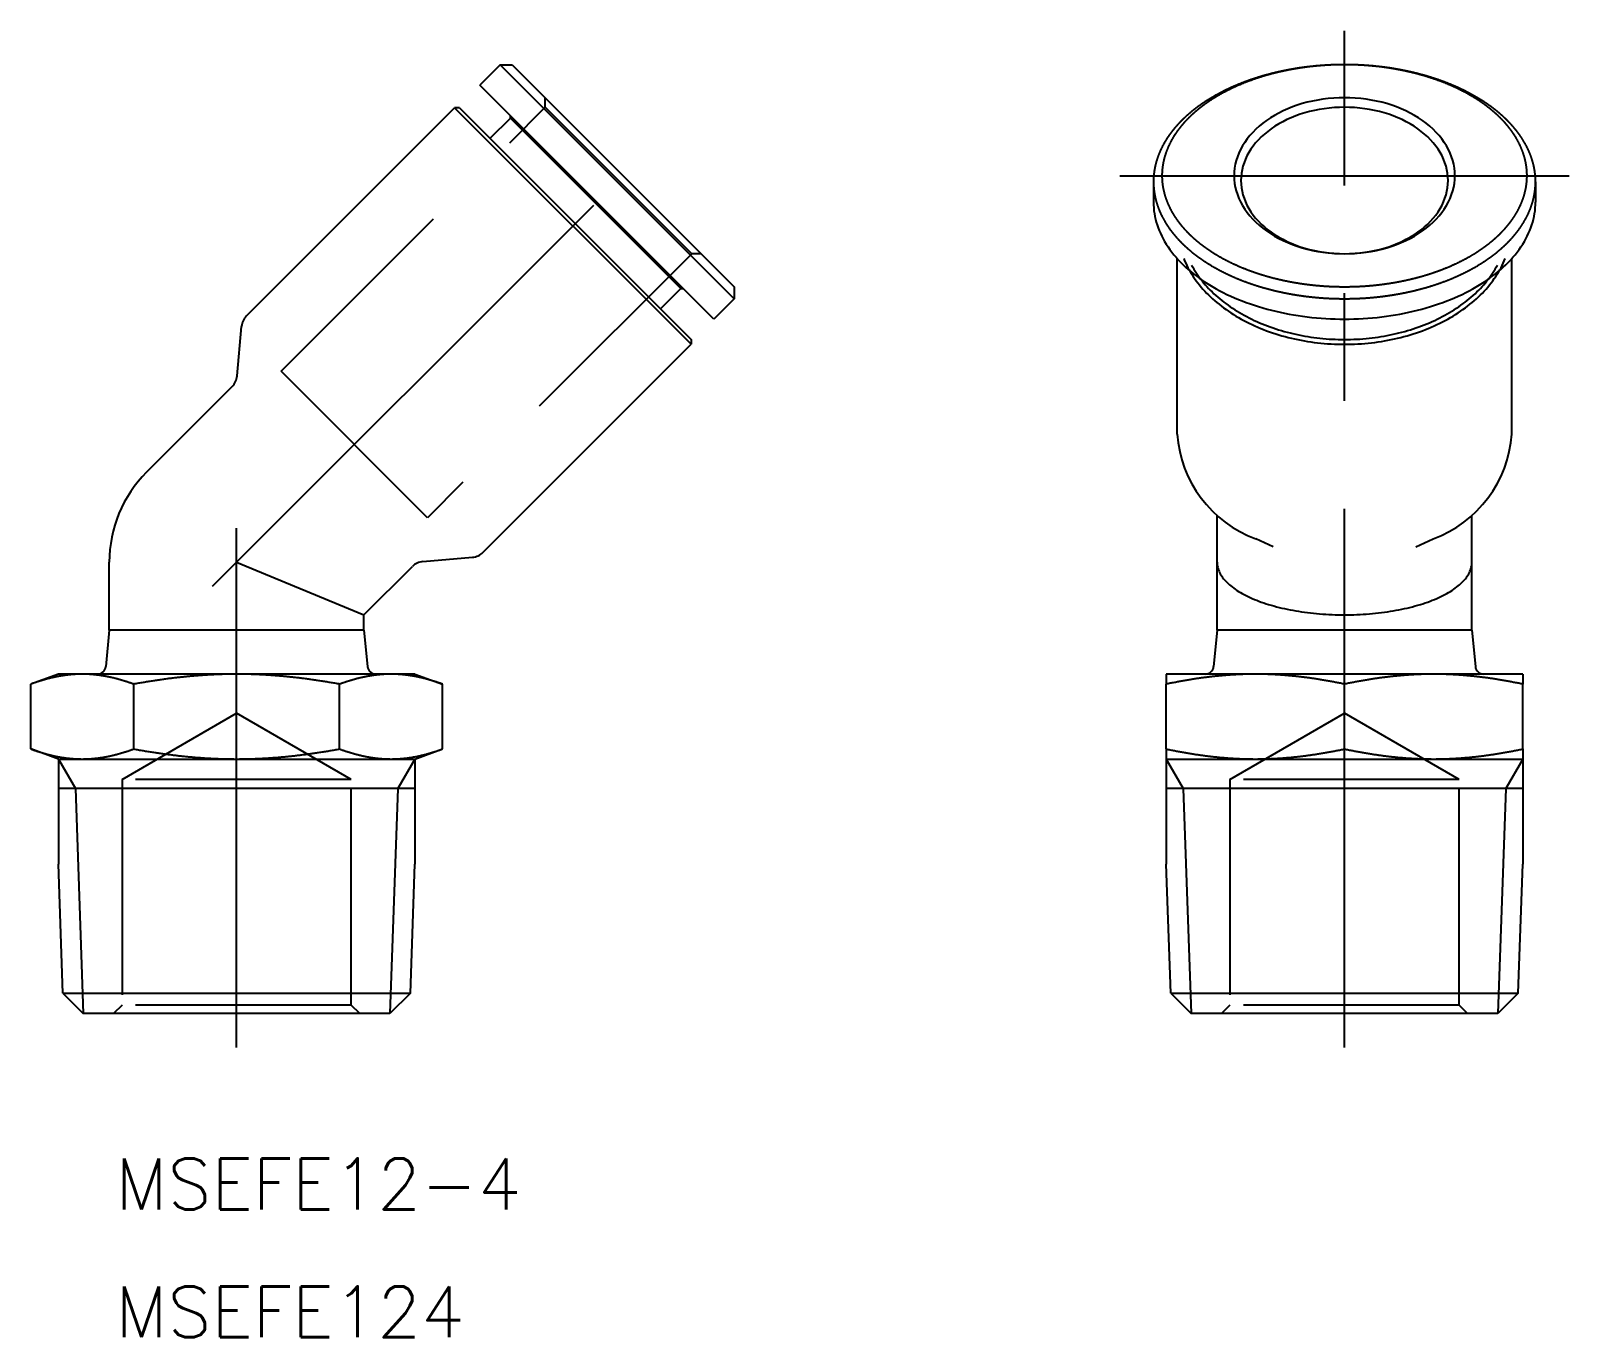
# Model space of a CAD drawing. Extents: x -12.1 to 78.5, y -19.1 to 57.9.
import ezdxf

# ---------------------------------------------------------------- set-up
doc = ezdxf.new("R2010")
doc.units = 0
doc.linetypes.add('CENTER', pattern=[50.8, 31.75, -6.35, 6.35, -6.35])
doc.linetypes.add('DASHED', pattern=[19.05, 12.7, -6.35])
doc.layers.get('0').update_dxf_attribs({"linetype": 'CONTINUOUS'})
doc.layers.add('CENTER', color=1, linetype='CENTER')
doc.styles.get("Standard").update_dxf_attribs({"font": 'txt.shx', "height": 3, "bigfont": 'bigfont.shx'})

msp = doc.modelspace()

# ---------------------------------------------------------------- texts
at = {"color": 7, "linetype": 'CONTINUOUS'}
for s, p in [('MSEFE12-4', (-7.148, -11.534)), ('MSEFE124', (-7.148, -19.071))]:
    msp.add_text(s, height=3, dxfattribs=at).set_placement(p)

# ---------------------------------------------------------------- linework, layer by layer
at = {"color": 7, "linetype": 'CONTINUOUS'}
for p, q in [((15.521, 55.91), (14.319, 54.707)), ((15.521, 55.91), (29.31, 42.121)), ((15.521, 55.91), (16.228, 55.91)), ((16.228, 55.91), (29.31, 42.828)), ((28.107, 40.919), (14.319, 54.707)), ((0.576, 41.106), (12.834, 53.364)), ((26.764, 39.434), (12.834, 53.364)), ((13.117, 53.364), (12.834, 53.364)), ((13.117, 53.364), (26.764, 39.717)), ((16.122, 52.763), (14.92, 51.561)), ((16.122, 52.763), (16.122, 52.904)), ((16.122, 52.763), (26.163, 42.722)), ((53.994, 49.015), (53.994, 47.813)), ((76.494, 49.015), (76.494, 47.813)), ((55.394, 34.141), (55.394, 44.482)), ((75.094, 34.141), (75.094, 44.482)), ((26.163, 42.722), (24.961, 41.52)), ((26.163, 42.722), (26.304, 42.722)), ((29.31, 42.828), (29.31, 42.121)), ((29.31, 42.121), (28.107, 40.919)), ((0.032, 37.569), (0.287, 40.486)), ((14.506, 27.176), (26.764, 39.434)), ((26.764, 39.717), (26.764, 39.434)), ((-5.303, 31.903), (-0.257, 36.949)), ((57.744, 26.6), (57.744, 29.345)), ((72.744, 26.6), (72.744, 29.345)), ((61.039, 27.511), (60.016, 27.979)), ((69.449, 27.511), (70.472, 27.979)), ((-7.5, 22.6), (-7.5, 26.6)), ((0, 26.6), (7.5, 23.493)), ((7.5, 23.493), (10.349, 26.343)), ((10.969, 26.632), (13.886, 26.887)), ((57.744, 22.6), (57.744, 26.6)), ((72.744, 22.6), (72.744, 26.6)), ((7.5, 22.6), (7.5, 23.493)), ((-7.5, 22.6), (-7.707, 20.452)), ((7.5, 22.6), (-7.5, 22.6)), ((7.5, 22.6), (7.707, 20.452)), ((57.744, 22.6), (57.538, 20.452)), ((72.744, 22.6), (57.744, 22.6)), ((72.744, 22.6), (72.951, 20.452)), ((-10.5, 20), (-12.124, 19.409)), ((-9.093, 20), (-10.5, 20)), ((0, 20), (-9.093, 20)), ((9.093, 20), (0, 20)), ((10.5, 20), (9.093, 20)), ((10.5, 20), (12.124, 19.409)), ((59.994, 20), (54.744, 20)), ((54.744, 20), (54.744, 19.409)), ((70.494, 20), (59.994, 20)), ((75.744, 20), (70.494, 20)), ((75.744, 20), (75.744, 19.409)), ((-12.124, 15.591), (-12.124, 19.409)), ((-6.062, 15.591), (-6.062, 19.409)), ((6.062, 15.591), (6.062, 19.409)), ((12.124, 15.591), (12.124, 19.409)), ((54.744, 15.591), (54.744, 19.409)), ((65.244, 15.591), (65.244, 19.409)), ((75.744, 15.591), (75.744, 19.409)), ((-10.5, 15), (-12.124, 15.591)), ((10.5, 15), (12.124, 15.591)), ((54.744, 15.591), (54.744, 15)), ((75.744, 15.591), (75.744, 15)), ((-10.5, 15), (-10.5, 8.804)), ((-10.5, 15), (-9.093, 15)), ((-9.093, 15), (0, 15)), ((0, 15), (9.093, 15)), ((9.093, 15), (10.5, 15)), ((10.5, 15), (10.5, 8.804)), ((54.744, 15), (54.744, 8.804)), ((54.744, 15), (59.994, 15)), ((59.994, 15), (70.494, 15)), ((70.494, 15), (75.744, 15)), ((75.744, 15), (75.744, 8.804)), ((10.5, 13.257), (-10.5, 13.257)), ((75.744, 13.257), (54.744, 13.257)), ((-10.235, 1.204), (-10.5, 8.804)), ((10.235, 1.204), (10.5, 8.804)), ((55.01, 1.204), (54.744, 8.804)), ((75.479, 1.204), (75.744, 8.804)), ((-10.235, 1.204), (10.235, 1.204)), ((-10.235, 1.204), (-9.031, 0)), ((10.235, 1.204), (9.031, 0)), ((55.01, 1.204), (75.479, 1.204)), ((55.01, 1.204), (56.214, 0)), ((75.479, 1.204), (74.275, 0)), ((9.031, 0), (-9.031, 0)), ((74.275, 0), (56.214, 0))]:
    msp.add_line(p, q, dxfattribs=at)
at = {"color": 3, "linetype": 'DASHED'}
for p, q in [((18.173, 53.399), (18.173, 53.965)), ((2.616, 37.843), (18.173, 53.399)), ((26.799, 44.773), (18.173, 53.399)), ((26.799, 44.773), (11.243, 29.216)), ((27.365, 44.773), (26.799, 44.773)), ((11.243, 29.216), (2.616, 37.843)), ((-6.75, 13.8), (0, 17.697)), ((6.75, 13.8), (0, 17.697)), ((58.494, 13.8), (65.244, 17.697)), ((71.994, 13.8), (65.244, 17.697)), ((-6.75, 13.8), (-6.75, 0.5)), ((6.75, 13.8), (-6.75, 13.8)), ((6.75, 0.5), (6.75, 13.8)), ((71.994, 13.8), (58.494, 13.8)), ((58.494, 13.8), (58.494, 0.5)), ((71.994, 0.5), (71.994, 13.8)), ((-6.75, 0.5), (-7.25, 0)), ((6.75, 0.5), (-6.75, 0.5)), ((7.25, 0), (6.75, 0.5)), ((58.494, 0.5), (57.994, 0)), ((71.994, 0.5), (58.494, 0.5)), ((72.494, 0), (71.994, 0.5))]:
    msp.add_line(p, q, dxfattribs=at)
at = {"color": 3, "linetype": 'CONTINUOUS'}
for p, q in [((-10.5, 15), (-9.493, 13.257)), ((10.5, 15), (9.493, 13.257)), ((54.744, 15), (55.751, 13.257)), ((75.744, 15), (74.738, 13.257)), ((-9.493, 13.257), (-9.031, 0)), ((9.493, 13.257), (9.031, 0)), ((55.751, 13.257), (56.214, 0)), ((74.738, 13.257), (74.275, 0))]:
    msp.add_line(p, q, dxfattribs=at)
at = {"color": 7}
for points in [[(65.244, 42.121, 0), (65.261, 42.121, 0), (65.278, 42.121, 0), (65.295, 42.121, 0), (65.311, 42.121, 0), (65.328, 42.121, 0), (65.345, 42.121, 0), (65.362, 42.121, 0), (65.378, 42.121, 0), (65.395, 42.122, 0), (65.412, 42.122, 0), (65.429, 42.122, 0), (65.445, 42.122, 0), (65.462, 42.122, 0), (65.479, 42.123, 0), (65.496, 42.123, 0), (65.512, 42.123, 0), (65.529, 42.123, 0), (65.546, 42.123, 0), (65.563, 42.124, 0), (65.579, 42.124, 0), (65.596, 42.124, 0), (65.613, 42.125, 0), (65.63, 42.125, 0), (65.646, 42.125, 0), (65.663, 42.126, 0), (65.68, 42.126, 0), (65.697, 42.127, 0), (65.714, 42.127, 0), (65.73, 42.127, 0), (65.747, 42.128, 0), (65.764, 42.128, 0), (65.781, 42.129, 0), (65.798, 42.129, 0), (65.815, 42.13, 0), (65.832, 42.13, 0), (65.849, 42.131, 0), (65.865, 42.131, 0), (65.882, 42.132, 0), (65.899, 42.133, 0), (65.916, 42.133, 0), (65.933, 42.134, 0), (65.95, 42.135, 0), (65.967, 42.135, 0), (65.984, 42.136, 0), (66.001, 42.137, 0), (66.019, 42.137, 0), (66.036, 42.138, 0), (66.053, 42.139, 0), (66.07, 42.14, 0), (66.087, 42.14, 0), (66.105, 42.141, 0), (66.122, 42.142, 0), (66.139, 42.143, 0), (66.156, 42.144, 0), (66.174, 42.145, 0), (66.191, 42.145, 0), (66.208, 42.146, 0), (66.226, 42.147, 0), (66.243, 42.148, 0), (66.261, 42.149, 0), (66.278, 42.15, 0), (66.296, 42.151, 0), (66.313, 42.152, 0), (66.331, 42.153, 0), (66.349, 42.154, 0), (66.366, 42.155, 0), (66.384, 42.156, 0), (66.402, 42.157, 0), (66.419, 42.159, 0), (66.437, 42.16, 0), (66.455, 42.161, 0), (66.473, 42.162, 0), (66.491, 42.163, 0), (66.509, 42.165, 0), (66.527, 42.166, 0), (66.545, 42.167, 0), (66.563, 42.169, 0), (66.581, 42.17, 0), (66.6, 42.171, 0), (66.618, 42.172, 0), (66.636, 42.174, 0), (66.654, 42.175, 0), (66.673, 42.177, 0), (66.691, 42.178, 0), (66.71, 42.18, 0), (66.728, 42.181, 0), (66.747, 42.183, 0), (66.766, 42.184, 0), (66.784, 42.186, 0), (66.803, 42.187, 0), (66.822, 42.189, 0), (66.841, 42.191, 0), (66.86, 42.192, 0), (66.879, 42.194, 0), (66.898, 42.196, 0), (66.917, 42.197, 0), (66.936, 42.199, 0), (66.955, 42.201, 0), (66.974, 42.203, 0), (66.993, 42.205, 0), (67.013, 42.207, 0), (67.032, 42.209, 0), (67.052, 42.211, 0), (67.071, 42.212, 0), (67.091, 42.215, 0), (67.111, 42.217, 0), (67.13, 42.219, 0), (67.15, 42.221, 0), (67.17, 42.223, 0), (67.19, 42.225, 0), (67.21, 42.227, 0), (67.23, 42.229, 0), (67.251, 42.231, 0), (67.271, 42.234, 0), (67.291, 42.236, 0), (67.311, 42.238, 0), (67.332, 42.241, 0), (67.352, 42.243, 0), (67.373, 42.246, 0), (67.394, 42.248, 0), (67.414, 42.251, 0), (67.435, 42.253, 0), (67.456, 42.256, 0), (67.477, 42.258, 0), (67.498, 42.261, 0), (67.519, 42.264, 0), (67.54, 42.266, 0), (67.561, 42.269, 0), (67.583, 42.272, 0), (67.604, 42.275, 0), (67.626, 42.277, 0), (67.647, 42.28, 0), (67.668, 42.283, 0), (67.69, 42.286, 0), (67.712, 42.289, 0), (67.734, 42.292, 0), (67.755, 42.295, 0), (67.777, 42.298, 0), (67.799, 42.301, 0), (67.821, 42.304, 0), (67.843, 42.308, 0), (67.865, 42.311, 0), (67.887, 42.314, 0), (67.909, 42.318, 0), (67.931, 42.321, 0), (67.954, 42.324, 0), (67.976, 42.328, 0), (67.999, 42.331, 0), (68.021, 42.335, 0), (68.043, 42.338, 0), (68.066, 42.342, 0), (68.089, 42.345, 0), (68.111, 42.349, 0), (68.134, 42.353, 0), (68.157, 42.356, 0), (68.18, 42.36, 0), (68.202, 42.364, 0), (68.225, 42.368, 0), (68.248, 42.372, 0), (68.271, 42.376, 0), (68.294, 42.38, 0), (68.317, 42.384, 0), (68.34, 42.388, 0), (68.364, 42.392, 0), (68.387, 42.396, 0), (68.41, 42.4, 0), (68.433, 42.404, 0), (68.457, 42.408, 0), (68.48, 42.413, 0), (68.503, 42.417, 0), (68.527, 42.421, 0), (68.55, 42.426, 0), (68.574, 42.43, 0), (68.597, 42.435, 0), (68.621, 42.439, 0), (68.644, 42.444, 0), (68.668, 42.448, 0), (68.692, 42.453, 0), (68.716, 42.458, 0), (68.739, 42.462, 0), (68.763, 42.467, 0), (68.787, 42.472, 0), (68.811, 42.477, 0), (68.835, 42.482, 0), (68.859, 42.487, 0), (68.882, 42.492, 0), (68.906, 42.497, 0), (68.93, 42.502, 0), (68.954, 42.507, 0), (68.978, 42.512, 0), (69.003, 42.517, 0), (69.027, 42.523, 0), (69.051, 42.528, 0), (69.075, 42.533, 0), (69.099, 42.538, 0), (69.123, 42.544, 0), (69.148, 42.549, 0), (69.172, 42.555, 0), (69.196, 42.56, 0), (69.22, 42.566, 0), (69.245, 42.572, 0), (69.269, 42.577, 0), (69.293, 42.583, 0), (69.318, 42.589, 0), (69.342, 42.595, 0), (69.367, 42.6, 0), (69.391, 42.606, 0), (69.415, 42.612, 0), (69.44, 42.618, 0), (69.464, 42.624, 0), (69.489, 42.63, 0), (69.513, 42.637, 0), (69.538, 42.643, 0), (69.562, 42.649, 0), (69.587, 42.655, 0), (69.611, 42.662, 0), (69.636, 42.668, 0), (69.66, 42.674, 0), (69.685, 42.681, 0), (69.71, 42.687, 0), (69.734, 42.694, 0), (69.759, 42.7, 0), (69.783, 42.707, 0), (69.808, 42.714, 0), (69.833, 42.721, 0), (69.857, 42.727, 0), (69.882, 42.734, 0), (69.907, 42.741, 0), (69.931, 42.748, 0), (69.956, 42.755, 0), (69.981, 42.762, 0), (70.005, 42.769, 0), (70.03, 42.776, 0), (70.055, 42.783, 0), (70.079, 42.79, 0), (70.104, 42.797, 0), (70.129, 42.805, 0), (70.154, 42.812, 0), (70.178, 42.819, 0), (70.203, 42.827, 0), (70.228, 42.834, 0), (70.253, 42.842, 0), (70.278, 42.849, 0), (70.302, 42.857, 0), (70.327, 42.865, 0), (70.352, 42.873, 0), (70.377, 42.88, 0), (70.401, 42.888, 0), (70.426, 42.896, 0), (70.451, 42.904, 0), (70.476, 42.912, 0), (70.501, 42.92, 0), (70.525, 42.928, 0), (70.55, 42.936, 0), (70.575, 42.944, 0), (70.6, 42.952, 0), (70.624, 42.961, 0), (70.649, 42.969, 0), (70.674, 42.977, 0), (70.699, 42.986, 0), (70.724, 42.994, 0), (70.748, 43.002, 0), (70.773, 43.011, 0), (70.798, 43.02, 0), (70.823, 43.028, 0), (70.847, 43.037, 0), (70.872, 43.046, 0), (70.897, 43.054, 0), (70.922, 43.063, 0), (70.946, 43.072, 0), (70.971, 43.081, 0), (70.996, 43.09, 0), (71.02, 43.099, 0), (71.045, 43.108, 0), (71.07, 43.117, 0), (71.095, 43.127, 0), (71.119, 43.136, 0), (71.144, 43.145, 0), (71.169, 43.154, 0), (71.193, 43.164, 0), (71.218, 43.173, 0), (71.243, 43.183, 0), (71.267, 43.192, 0), (71.292, 43.202, 0), (71.316, 43.212, 0), (71.341, 43.221, 0), (71.366, 43.231, 0), (71.39, 43.241, 0), (71.415, 43.251, 0), (71.439, 43.261, 0), (71.464, 43.27, 0), (71.488, 43.28, 0), (71.513, 43.29, 0), (71.537, 43.3, 0), (71.562, 43.311, 0), (71.586, 43.321, 0), (71.611, 43.331, 0), (71.635, 43.341, 0), (71.659, 43.352, 0), (71.684, 43.362, 0), (71.708, 43.373, 0), (71.732, 43.383, 0), (71.757, 43.394, 0), (71.781, 43.404, 0), (71.805, 43.415, 0), (71.829, 43.426, 0), (71.853, 43.436, 0), (71.878, 43.447, 0), (71.902, 43.458, 0), (71.926, 43.469, 0), (71.95, 43.48, 0), (71.974, 43.491, 0), (71.998, 43.502, 0), (72.022, 43.513, 0), (72.046, 43.524, 0), (72.07, 43.535, 0), (72.094, 43.546, 0), (72.118, 43.558, 0), (72.142, 43.569, 0), (72.166, 43.58, 0), (72.19, 43.592, 0), (72.213, 43.603, 0), (72.237, 43.615, 0), (72.261, 43.626, 0), (72.285, 43.638, 0), (72.308, 43.65, 0), (72.332, 43.661, 0), (72.356, 43.673, 0), (72.379, 43.685, 0), (72.403, 43.697, 0), (72.426, 43.709, 0), (72.45, 43.721, 0), (72.473, 43.733, 0), (72.496, 43.745, 0), (72.52, 43.757, 0), (72.543, 43.769, 0), (72.566, 43.781, 0), (72.59, 43.793, 0), (72.613, 43.806, 0), (72.636, 43.818, 0), (72.659, 43.83, 0), (72.682, 43.843, 0), (72.705, 43.855, 0), (72.728, 43.868, 0), (72.751, 43.88, 0), (72.774, 43.893, 0), (72.797, 43.906, 0), (72.82, 43.918, 0), (72.843, 43.931, 0), (72.865, 43.944, 0), (72.888, 43.957, 0), (72.91, 43.97, 0), (72.933, 43.983, 0), (72.956, 43.995, 0), (72.978, 44.008, 0), (73.001, 44.022, 0), (73.023, 44.035, 0), (73.045, 44.048, 0), (73.068, 44.061, 0), (73.09, 44.074, 0), (73.112, 44.088, 0), (73.134, 44.101, 0), (73.156, 44.114, 0), (73.178, 44.128, 0), (73.201, 44.141, 0), (73.222, 44.155, 0), (73.244, 44.168, 0), (73.266, 44.182, 0), (73.288, 44.196, 0), (73.31, 44.209, 0), (73.332, 44.223, 0), (73.353, 44.237, 0), (73.375, 44.25, 0), (73.396, 44.264, 0), (73.418, 44.278, 0), (73.439, 44.292, 0), (73.46, 44.306, 0), (73.482, 44.32, 0), (73.503, 44.334, 0), (73.524, 44.348, 0), (73.545, 44.362, 0), (73.567, 44.376, 0), (73.588, 44.391, 0), (73.609, 44.405, 0), (73.629, 44.419, 0), (73.65, 44.433, 0), (73.671, 44.448, 0), (73.692, 44.462, 0), (73.712, 44.477, 0), (73.733, 44.491, 0), (73.754, 44.506, 0), (73.774, 44.52, 0), (73.794, 44.535, 0), (73.815, 44.549, 0), (73.835, 44.564, 0), (73.855, 44.579, 0), (73.875, 44.593, 0), (73.895, 44.608, 0), (73.915, 44.623, 0), (73.936, 44.638, 0), (73.955, 44.653, 0), (73.975, 44.667, 0), (73.995, 44.682, 0), (74.015, 44.697, 0), (74.034, 44.712, 0), (74.054, 44.727, 0), (74.073, 44.743, 0), (74.093, 44.758, 0), (74.112, 44.773, 0), (74.131, 44.788, 0), (74.15, 44.803, 0), (74.17, 44.819, 0), (74.189, 44.834, 0), (74.208, 44.849, 0), (74.227, 44.864, 0), (74.246, 44.88, 0), (74.264, 44.895, 0), (74.283, 44.911, 0), (74.302, 44.926, 0), (74.32, 44.941, 0), (74.339, 44.957, 0), (74.357, 44.973, 0), (74.375, 44.988, 0), (74.394, 45.004, 0), (74.412, 45.019, 0), (74.43, 45.035, 0), (74.448, 45.051, 0), (74.466, 45.066, 0), (74.484, 45.082, 0), (74.502, 45.098, 0), (74.519, 45.114, 0), (74.537, 45.13, 0), (74.555, 45.145, 0), (74.572, 45.161, 0), (74.59, 45.177, 0), (74.607, 45.193, 0), (74.624, 45.209, 0), (74.641, 45.225, 0), (74.659, 45.241, 0), (74.676, 45.257, 0), (74.693, 45.273, 0), (74.71, 45.289, 0), (74.726, 45.305, 0), (74.743, 45.322, 0), (74.76, 45.338, 0), (74.776, 45.354, 0), (74.793, 45.37, 0), (74.809, 45.386, 0), (74.826, 45.402, 0), (74.842, 45.419, 0), (74.858, 45.435, 0), (74.874, 45.451, 0), (74.89, 45.468, 0), (74.906, 45.484, 0), (74.922, 45.5, 0), (74.938, 45.517, 0), (74.954, 45.533, 0), (74.969, 45.549, 0), (74.985, 45.566, 0), (75, 45.582, 0), (75.016, 45.599, 0), (75.031, 45.615, 0), (75.046, 45.632, 0), (75.061, 45.648, 0), (75.076, 45.665, 0), (75.091, 45.681, 0), (75.106, 45.698, 0), (75.121, 45.715, 0), (75.136, 45.731, 0), (75.15, 45.748, 0), (75.165, 45.764, 0), (75.18, 45.781, 0), (75.194, 45.798, 0), (75.208, 45.815, 0), (75.223, 45.831, 0), (75.237, 45.848, 0), (75.251, 45.865, 0), (75.265, 45.882, 0), (75.279, 45.898, 0), (75.293, 45.915, 0), (75.306, 45.932, 0), (75.32, 45.949, 0), (75.334, 45.965, 0), (75.347, 45.982, 0), (75.361, 45.999, 0), (75.374, 46.016, 0), (75.387, 46.033, 0), (75.4, 46.05, 0), (75.414, 46.067, 0), (75.427, 46.084, 0), (75.44, 46.101, 0), (75.453, 46.118, 0), (75.465, 46.135, 0), (75.478, 46.152, 0), (75.491, 46.169, 0), (75.503, 46.186, 0), (75.516, 46.203, 0), (75.528, 46.22, 0), (75.54, 46.237, 0), (75.553, 46.254, 0), (75.565, 46.271, 0), (75.577, 46.288, 0), (75.589, 46.306, 0), (75.601, 46.323, 0), (75.613, 46.34, 0), (75.624, 46.357, 0), (75.636, 46.374, 0), (75.648, 46.391, 0), (75.659, 46.408, 0), (75.671, 46.426, 0), (75.682, 46.443, 0), (75.693, 46.46, 0), (75.704, 46.477, 0), (75.715, 46.495, 0), (75.727, 46.512, 0), (75.737, 46.529, 0), (75.748, 46.547, 0), (75.759, 46.564, 0), (75.77, 46.581, 0), (75.78, 46.599, 0), (75.791, 46.616, 0), (75.802, 46.633, 0), (75.812, 46.651, 0), (75.822, 46.668, 0), (75.832, 46.685, 0), (75.843, 46.703, 0), (75.853, 46.72, 0), (75.863, 46.738, 0), (75.873, 46.755, 0), (75.882, 46.773, 0), (75.892, 46.79, 0), (75.902, 46.807, 0), (75.911, 46.825, 0), (75.921, 46.843, 0), (75.93, 46.86, 0), (75.94, 46.877, 0), (75.949, 46.895, 0), (75.958, 46.913, 0), (75.967, 46.93, 0), (75.976, 46.948, 0), (75.985, 46.965, 0), (75.994, 46.983, 0), (76.003, 47, 0), (76.012, 47.018, 0), (76.02, 47.035, 0), (76.029, 47.053, 0), (76.037, 47.071, 0), (76.046, 47.088, 0), (76.054, 47.106, 0), (76.062, 47.123, 0), (76.071, 47.141, 0), (76.079, 47.159, 0), (76.087, 47.176, 0), (76.095, 47.194, 0), (76.103, 47.212, 0), (76.11, 47.229, 0), (76.118, 47.247, 0), (76.126, 47.265, 0), (76.133, 47.282, 0), (76.141, 47.3, 0), (76.148, 47.318, 0), (76.155, 47.336, 0), (76.162, 47.353, 0), (76.17, 47.371, 0), (76.177, 47.389, 0), (76.184, 47.407, 0), (76.191, 47.424, 0), (76.197, 47.442, 0), (76.204, 47.46, 0), (76.211, 47.477, 0), (76.217, 47.495, 0), (76.224, 47.513, 0), (76.23, 47.531, 0), (76.237, 47.549, 0), (76.243, 47.566, 0), (76.249, 47.584, 0), (76.255, 47.602, 0), (76.261, 47.62, 0), (76.267, 47.638, 0), (76.273, 47.656, 0), (76.279, 47.673, 0), (76.285, 47.691, 0), (76.29, 47.709, 0), (76.296, 47.727, 0), (76.302, 47.745, 0), (76.307, 47.763, 0), (76.312, 47.78, 0), (76.318, 47.798, 0), (76.323, 47.816, 0), (76.328, 47.834, 0), (76.333, 47.852, 0), (76.338, 47.87, 0), (76.343, 47.888, 0), (76.347, 47.906, 0), (76.352, 47.923, 0), (76.357, 47.941, 0), (76.362, 47.959, 0), (76.366, 47.977, 0), (76.37, 47.995, 0), (76.375, 48.013, 0), (76.379, 48.031, 0), (76.383, 48.049, 0), (76.387, 48.067, 0), (76.391, 48.085, 0), (76.395, 48.103, 0), (76.399, 48.12, 0), (76.403, 48.138, 0), (76.407, 48.156, 0), (76.41, 48.174, 0), (76.414, 48.192, 0), (76.417, 48.21, 0), (76.421, 48.228, 0), (76.424, 48.246, 0), (76.427, 48.264, 0), (76.43, 48.282, 0), (76.433, 48.3, 0), (76.437, 48.318, 0), (76.439, 48.336, 0), (76.442, 48.354, 0), (76.445, 48.372, 0), (76.448, 48.39, 0), (76.451, 48.408, 0), (76.453, 48.426, 0), (76.456, 48.444, 0), (76.458, 48.462, 0), (76.46, 48.48, 0), (76.463, 48.498, 0), (76.465, 48.516, 0), (76.467, 48.534, 0), (76.469, 48.552, 0), (76.471, 48.57, 0), (76.473, 48.588, 0), (76.474, 48.606, 0), (76.476, 48.624, 0), (76.478, 48.642, 0), (76.479, 48.66, 0), (76.481, 48.678, 0), (76.482, 48.696, 0), (76.484, 48.714, 0), (76.485, 48.732, 0), (76.486, 48.75, 0), (76.487, 48.768, 0), (76.488, 48.786, 0), (76.489, 48.804, 0), (76.49, 48.822, 0), (76.491, 48.84, 0), (76.491, 48.858, 0), (76.492, 48.876, 0), (76.493, 48.894, 0), (76.493, 48.912, 0), (76.493, 48.93, 0), (76.494, 48.948, 0), (76.494, 48.966, 0), (76.494, 48.984, 0), (76.494, 49.002, 0), (76.494, 49.02, 0), (76.494, 49.038, 0), (76.494, 49.056, 0), (76.494, 49.074, 0), (76.493, 49.092, 0), (76.493, 49.11, 0), (76.493, 49.128, 0), (76.492, 49.146, 0), (76.492, 49.164, 0), (76.491, 49.182, 0), (76.49, 49.2, 0), (76.489, 49.218, 0), (76.489, 49.236, 0), (76.487, 49.254, 0), (76.486, 49.272, 0), (76.485, 49.29, 0), (76.484, 49.308, 0), (76.483, 49.326, 0), (76.481, 49.344, 0), (76.48, 49.362, 0), (76.478, 49.38, 0), (76.477, 49.398, 0), (76.475, 49.416, 0), (76.474, 49.434, 0), (76.472, 49.452, 0), (76.47, 49.47, 0), (76.468, 49.488, 0), (76.466, 49.506, 0), (76.464, 49.524, 0), (76.461, 49.542, 0), (76.459, 49.559, 0), (76.457, 49.578, 0), (76.454, 49.595, 0), (76.452, 49.613, 0), (76.449, 49.631, 0), (76.447, 49.649, 0), (76.444, 49.667, 0), (76.441, 49.685, 0), (76.438, 49.703, 0), (76.435, 49.721, 0), (76.432, 49.739, 0), (76.429, 49.757, 0), (76.426, 49.775, 0), (76.422, 49.792, 0), (76.419, 49.81, 0), (76.416, 49.828, 0), (76.412, 49.846, 0), (76.409, 49.864, 0), (76.405, 49.882, 0), (76.401, 49.9, 0), (76.397, 49.917, 0), (76.394, 49.935, 0), (76.39, 49.953, 0), (76.386, 49.971, 0), (76.382, 49.989, 0), (76.377, 50.007, 0), (76.373, 50.024, 0), (76.369, 50.042, 0), (76.364, 50.06, 0), (76.36, 50.078, 0), (76.355, 50.096, 0), (76.351, 50.113, 0), (76.346, 50.131, 0), (76.341, 50.149, 0), (76.336, 50.166, 0), (76.331, 50.184, 0), (76.326, 50.202, 0), (76.321, 50.22, 0), (76.316, 50.237, 0), (76.311, 50.255, 0), (76.305, 50.273, 0), (76.3, 50.29, 0), (76.295, 50.308, 0), (76.289, 50.326, 0), (76.284, 50.343, 0), (76.278, 50.361, 0), (76.272, 50.378, 0), (76.266, 50.396, 0), (76.26, 50.414, 0), (76.254, 50.431, 0), (76.248, 50.449, 0), (76.242, 50.466, 0), (76.236, 50.484, 0), (76.23, 50.501, 0), (76.223, 50.519, 0), (76.217, 50.536, 0), (76.21, 50.554, 0), (76.204, 50.571, 0), (76.197, 50.589, 0), (76.191, 50.606, 0), (76.184, 50.624, 0), (76.177, 50.641, 0), (76.17, 50.658, 0), (76.163, 50.676, 0), (76.156, 50.693, 0), (76.149, 50.711, 0), (76.142, 50.728, 0), (76.134, 50.745, 0), (76.127, 50.763, 0), (76.12, 50.78, 0), (76.112, 50.797, 0), (76.104, 50.814, 0), (76.097, 50.832, 0), (76.089, 50.849, 0), (76.081, 50.866, 0), (76.073, 50.883, 0), (76.066, 50.901, 0), (76.058, 50.918, 0), (76.049, 50.935, 0), (76.041, 50.952, 0), (76.033, 50.969, 0), (76.025, 50.986, 0), (76.016, 51.003, 0), (76.008, 51.02, 0), (75.999, 51.037, 0), (75.991, 51.054, 0), (75.982, 51.071, 0), (75.974, 51.088, 0), (75.965, 51.105, 0), (75.956, 51.122, 0), (75.947, 51.139, 0), (75.938, 51.156, 0), (75.929, 51.173, 0), (75.92, 51.19, 0), (75.911, 51.207, 0), (75.901, 51.224, 0), (75.892, 51.24, 0), (75.883, 51.257, 0), (75.873, 51.274, 0), (75.864, 51.291, 0), (75.854, 51.308, 0), (75.844, 51.324, 0), (75.835, 51.341, 0), (75.825, 51.358, 0), (75.815, 51.374, 0), (75.805, 51.391, 0), (75.795, 51.408, 0), (75.785, 51.424, 0), (75.775, 51.441, 0), (75.765, 51.457, 0), (75.754, 51.474, 0), (75.744, 51.49, 0), (75.734, 51.507, 0), (75.723, 51.523, 0), (75.713, 51.54, 0), (75.702, 51.556, 0), (75.692, 51.573, 0), (75.681, 51.589, 0), (75.67, 51.605, 0), (75.659, 51.622, 0), (75.648, 51.638, 0), (75.637, 51.654, 0), (75.626, 51.671, 0), (75.615, 51.687, 0), (75.604, 51.703, 0), (75.593, 51.719, 0), (75.582, 51.736, 0), (75.57, 51.752, 0), (75.559, 51.768, 0), (75.547, 51.784, 0), (75.536, 51.8, 0), (75.524, 51.816, 0), (75.512, 51.832, 0), (75.501, 51.848, 0), (75.489, 51.864, 0), (75.477, 51.88, 0), (75.465, 51.896, 0), (75.453, 51.912, 0), (75.441, 51.928, 0), (75.429, 51.944, 0), (75.417, 51.959, 0), (75.405, 51.975, 0), (75.392, 51.991, 0), (75.38, 52.007, 0), (75.368, 52.023, 0), (75.355, 52.038, 0), (75.343, 52.054, 0), (75.33, 52.069, 0), (75.317, 52.085, 0), (75.305, 52.101, 0), (75.292, 52.116, 0), (75.279, 52.132, 0), (75.266, 52.147, 0), (75.253, 52.163, 0), (75.24, 52.178, 0), (75.227, 52.194, 0), (75.214, 52.209, 0), (75.201, 52.224, 0), (75.188, 52.24, 0), (75.175, 52.255, 0), (75.161, 52.27, 0), (75.148, 52.286, 0), (75.135, 52.301, 0), (75.121, 52.316, 0), (75.108, 52.331, 0), (75.094, 52.346, 0), (75.08, 52.361, 0), (75.067, 52.377, 0), (75.053, 52.392, 0), (75.039, 52.407, 0), (75.025, 52.422, 0), (75.011, 52.437, 0), (74.997, 52.452, 0), (74.983, 52.467, 0), (74.969, 52.481, 0), (74.955, 52.496, 0), (74.941, 52.511, 0), (74.926, 52.526, 0), (74.912, 52.541, 0), (74.898, 52.556, 0), (74.883, 52.57, 0), (74.869, 52.585, 0), (74.854, 52.599, 0), (74.84, 52.614, 0), (74.825, 52.629, 0), (74.811, 52.643, 0), (74.796, 52.658, 0), (74.781, 52.672, 0), (74.766, 52.687, 0), (74.751, 52.701, 0), (74.736, 52.716, 0), (74.721, 52.73, 0), (74.706, 52.745, 0), (74.691, 52.759, 0), (74.676, 52.773, 0), (74.661, 52.788, 0), (74.646, 52.802, 0), (74.63, 52.816, 0), (74.615, 52.83, 0), (74.6, 52.844, 0), (74.584, 52.858, 0), (74.569, 52.873, 0), (74.553, 52.887, 0), (74.538, 52.901, 0), (74.522, 52.915, 0), (74.506, 52.929, 0), (74.49, 52.943, 0), (74.475, 52.956, 0), (74.459, 52.97, 0), (74.443, 52.984, 0), (74.427, 52.998, 0), (74.411, 53.012, 0), (74.395, 53.026, 0), (74.379, 53.039, 0), (74.363, 53.053, 0), (74.347, 53.067, 0), (74.331, 53.08, 0), (74.314, 53.094, 0), (74.298, 53.108, 0), (74.282, 53.121, 0), (74.265, 53.135, 0), (74.249, 53.148, 0), (74.232, 53.162, 0), (74.216, 53.175, 0), (74.199, 53.188, 0), (74.182, 53.202, 0), (74.166, 53.215, 0), (74.149, 53.229, 0), (74.132, 53.242, 0), (74.115, 53.255, 0), (74.099, 53.268, 0), (74.082, 53.282, 0), (74.065, 53.295, 0), (74.048, 53.308, 0), (74.031, 53.321, 0), (74.013, 53.334, 0), (73.996, 53.347, 0), (73.979, 53.36, 0), (73.962, 53.373, 0), (73.945, 53.386, 0), (73.927, 53.399, 0), (73.91, 53.412, 0), (73.892, 53.425, 0), (73.875, 53.438, 0), (73.858, 53.45, 0), (73.84, 53.463, 0), (73.822, 53.476, 0), (73.805, 53.489, 0), (73.787, 53.501, 0), (73.769, 53.514, 0), (73.752, 53.526, 0), (73.734, 53.539, 0), (73.716, 53.552, 0), (73.698, 53.564, 0), (73.68, 53.577, 0), (73.662, 53.589, 0), (73.644, 53.602, 0), (73.626, 53.614, 0), (73.608, 53.626, 0), (73.59, 53.639, 0), (73.572, 53.651, 0), (73.553, 53.663, 0), (73.535, 53.675, 0), (73.517, 53.688, 0), (73.498, 53.7, 0), (73.48, 53.712, 0), (73.462, 53.724, 0), (73.443, 53.736, 0), (73.425, 53.748, 0), (73.406, 53.76, 0), (73.388, 53.772, 0), (73.369, 53.784, 0), (73.35, 53.796, 0), (73.331, 53.808, 0), (73.313, 53.82, 0), (73.294, 53.832, 0), (73.275, 53.843, 0), (73.256, 53.855, 0), (73.237, 53.867, 0), (73.218, 53.879, 0), (73.199, 53.89, 0), (73.18, 53.902, 0), (73.161, 53.913, 0), (73.142, 53.925, 0), (73.123, 53.937, 0), (73.104, 53.948, 0), (73.085, 53.96, 0), (73.065, 53.971, 0), (73.046, 53.982, 0), (73.027, 53.994, 0), (73.007, 54.005, 0), (72.988, 54.017, 0), (72.968, 54.028, 0), (72.949, 54.039, 0), (72.929, 54.05, 0), (72.91, 54.061, 0), (72.89, 54.072, 0), (72.871, 54.084, 0), (72.851, 54.095, 0), (72.831, 54.106, 0), (72.811, 54.117, 0), (72.792, 54.128, 0), (72.772, 54.139, 0), (72.752, 54.15, 0), (72.732, 54.161, 0), (72.712, 54.172, 0), (72.692, 54.182, 0), (72.672, 54.193, 0), (72.652, 54.204, 0), (72.632, 54.215, 0), (72.612, 54.225, 0), (72.592, 54.236, 0), (72.572, 54.247, 0), (72.552, 54.257, 0), (72.531, 54.268, 0), (72.511, 54.278, 0), (72.491, 54.289, 0), (72.471, 54.299, 0), (72.45, 54.31, 0), (72.43, 54.32, 0), (72.409, 54.33, 0), (72.389, 54.341, 0), (72.368, 54.351, 0), (72.348, 54.361, 0), (72.327, 54.372, 0), (72.307, 54.382, 0), (72.286, 54.392, 0), (72.265, 54.402, 0), (72.245, 54.412, 0), (72.224, 54.422, 0), (72.203, 54.432, 0), (72.183, 54.442, 0), (72.162, 54.452, 0), (72.141, 54.462, 0), (72.12, 54.472, 0), (72.099, 54.482, 0), (72.078, 54.492, 0), (72.057, 54.502, 0), (72.036, 54.511, 0), (72.015, 54.521, 0), (71.994, 54.531, 0), (71.973, 54.541, 0), (71.952, 54.55, 0), (71.931, 54.56, 0), (71.91, 54.569, 0), (71.888, 54.579, 0), (71.867, 54.588, 0), (71.846, 54.598, 0), (71.825, 54.607, 0), (71.803, 54.617, 0), (71.782, 54.626, 0), (71.761, 54.635, 0), (71.739, 54.645, 0), (71.718, 54.654, 0), (71.696, 54.663, 0), (71.675, 54.672, 0), (71.653, 54.681, 0), (71.632, 54.691, 0), (71.61, 54.7, 0), (71.589, 54.709, 0), (71.567, 54.718, 0), (71.545, 54.727, 0), (71.524, 54.736, 0), (71.502, 54.745, 0), (71.48, 54.754, 0), (71.459, 54.762, 0), (71.437, 54.771, 0), (71.415, 54.78, 0), (71.393, 54.789, 0), (71.371, 54.797, 0), (71.349, 54.806, 0), (71.328, 54.815, 0), (71.306, 54.823, 0), (71.284, 54.832, 0), (71.262, 54.84, 0), (71.24, 54.849, 0), (71.218, 54.857, 0), (71.196, 54.866, 0), (71.174, 54.874, 0), (71.151, 54.883, 0), (71.129, 54.891, 0), (71.107, 54.899, 0), (71.085, 54.908, 0), (71.063, 54.916, 0), (71.041, 54.924, 0), (71.018, 54.932, 0), (70.996, 54.94, 0), (70.974, 54.948, 0), (70.952, 54.956, 0), (70.929, 54.965, 0), (70.907, 54.972, 0), (70.885, 54.98, 0), (70.862, 54.988, 0), (70.84, 54.996, 0), (70.817, 55.004, 0), (70.795, 55.012, 0), (70.772, 55.02, 0), (70.75, 55.028, 0), (70.727, 55.035, 0), (70.705, 55.043, 0), (70.682, 55.051, 0), (70.66, 55.058, 0), (70.637, 55.066, 0), (70.614, 55.073, 0), (70.592, 55.081, 0), (70.569, 55.088, 0), (70.546, 55.096, 0), (70.524, 55.103, 0), (70.501, 55.111, 0), (70.478, 55.118, 0), (70.456, 55.125, 0), (70.433, 55.133, 0), (70.41, 55.14, 0), (70.387, 55.147, 0), (70.364, 55.154, 0), (70.341, 55.161, 0), (70.319, 55.169, 0), (70.296, 55.175, 0), (70.273, 55.183, 0), (70.25, 55.19, 0), (70.227, 55.197, 0), (70.204, 55.203, 0), (70.181, 55.21, 0), (70.158, 55.217, 0), (70.135, 55.224, 0), (70.112, 55.231, 0), (70.089, 55.238, 0), (70.066, 55.244, 0), (70.043, 55.251, 0), (70.019, 55.258, 0), (69.996, 55.264, 0), (69.973, 55.271, 0), (69.95, 55.278, 0), (69.927, 55.284, 0), (69.903, 55.291, 0), (69.88, 55.297, 0), (69.857, 55.303, 0), (69.834, 55.31, 0), (69.811, 55.316, 0), (69.787, 55.322, 0), (69.764, 55.329, 0), (69.741, 55.335, 0), (69.717, 55.341, 0), (69.694, 55.347, 0), (69.671, 55.354, 0), (69.647, 55.36, 0), (69.624, 55.366, 0), (69.6, 55.372, 0), (69.577, 55.378, 0), (69.553, 55.384, 0), (69.53, 55.39, 0), (69.506, 55.396, 0), (69.483, 55.401, 0), (69.459, 55.407, 0), (69.436, 55.413, 0), (69.412, 55.419, 0), (69.389, 55.425, 0), (69.365, 55.43, 0), (69.341, 55.436, 0), (69.318, 55.442, 0), (69.294, 55.447, 0), (69.271, 55.453, 0), (69.247, 55.458, 0), (69.223, 55.464, 0), (69.2, 55.469, 0), (69.176, 55.475, 0), (69.152, 55.48, 0), (69.128, 55.486, 0), (69.105, 55.491, 0), (69.081, 55.496, 0), (69.057, 55.502, 0), (69.033, 55.507, 0), (69.01, 55.512, 0), (68.986, 55.517, 0), (68.962, 55.522, 0), (68.938, 55.527, 0), (68.914, 55.532, 0), (68.89, 55.538, 0), (68.866, 55.542, 0), (68.843, 55.547, 0), (68.819, 55.552, 0), (68.795, 55.557, 0), (68.771, 55.562, 0), (68.747, 55.567, 0), (68.723, 55.572, 0), (68.699, 55.577, 0), (68.675, 55.581, 0), (68.651, 55.586, 0), (68.627, 55.591, 0), (68.603, 55.595, 0), (68.579, 55.6, 0), (68.555, 55.604, 0), (68.531, 55.609, 0), (68.507, 55.613, 0), (68.482, 55.618, 0), (68.458, 55.622, 0), (68.434, 55.627, 0), (68.41, 55.631, 0), (68.386, 55.635, 0), (68.362, 55.64, 0), (68.338, 55.644, 0), (68.314, 55.648, 0), (68.289, 55.652, 0), (68.265, 55.656, 0), (68.241, 55.66, 0), (68.217, 55.665, 0), (68.192, 55.669, 0), (68.168, 55.673, 0), (68.144, 55.677, 0), (68.12, 55.681, 0), (68.095, 55.684, 0), (68.071, 55.688, 0), (68.047, 55.692, 0), (68.022, 55.696, 0), (67.998, 55.7, 0), (67.974, 55.704, 0), (67.95, 55.707, 0), (67.925, 55.711, 0), (67.901, 55.715, 0), (67.876, 55.718, 0), (67.852, 55.722, 0), (67.828, 55.725, 0), (67.803, 55.729, 0), (67.779, 55.732, 0), (67.754, 55.736, 0), (67.73, 55.739, 0), (67.706, 55.742, 0), (67.681, 55.746, 0), (67.657, 55.749, 0), (67.632, 55.752, 0), (67.608, 55.756, 0), (67.583, 55.759, 0), (67.559, 55.762, 0), (67.534, 55.765, 0), (67.51, 55.768, 0), (67.485, 55.771, 0), (67.461, 55.774, 0), (67.436, 55.777, 0), (67.412, 55.78, 0), (67.387, 55.783, 0), (67.363, 55.786, 0), (67.338, 55.789, 0), (67.314, 55.792, 0), (67.289, 55.795, 0), (67.264, 55.797, 0), (67.24, 55.8, 0), (67.215, 55.803, 0), (67.191, 55.806, 0), (67.166, 55.808, 0), (67.141, 55.811, 0), (67.117, 55.813, 0), (67.092, 55.816, 0), (67.067, 55.818, 0), (67.043, 55.821, 0), (67.018, 55.823, 0), (66.994, 55.826, 0), (66.969, 55.828, 0), (66.944, 55.83, 0), (66.92, 55.833, 0), (66.895, 55.835, 0), (66.87, 55.837, 0), (66.846, 55.839, 0), (66.821, 55.842, 0), (66.796, 55.844, 0), (66.771, 55.846, 0), (66.747, 55.848, 0), (66.722, 55.85, 0), (66.697, 55.852, 0), (66.672, 55.854, 0), (66.648, 55.856, 0), (66.623, 55.858, 0), (66.598, 55.859, 0), (66.573, 55.861, 0), (66.549, 55.863, 0), (66.524, 55.865, 0), (66.499, 55.867, 0), (66.474, 55.868, 0), (66.45, 55.87, 0), (66.425, 55.871, 0), (66.4, 55.873, 0), (66.375, 55.875, 0), (66.35, 55.876, 0), (66.326, 55.878, 0), (66.301, 55.879, 0), (66.276, 55.88, 0), (66.251, 55.882, 0), (66.226, 55.883, 0), (66.202, 55.885, 0), (66.177, 55.886, 0), (66.152, 55.887, 0), (66.127, 55.888, 0), (66.102, 55.889, 0), (66.078, 55.891, 0), (66.053, 55.892, 0), (66.028, 55.893, 0), (66.003, 55.894, 0), (65.978, 55.895, 0), (65.953, 55.896, 0), (65.928, 55.897, 0), (65.903, 55.898, 0), (65.879, 55.899, 0), (65.854, 55.899, 0), (65.829, 55.9, 0), (65.804, 55.901, 0), (65.779, 55.902, 0), (65.754, 55.903, 0), (65.73, 55.903, 0), (65.705, 55.904, 0), (65.68, 55.904, 0), (65.655, 55.905, 0), (65.63, 55.906, 0), (65.605, 55.906, 0), (65.58, 55.907, 0), (65.555, 55.907, 0), (65.531, 55.907, 0), (65.506, 55.908, 0), (65.481, 55.908, 0), (65.456, 55.908, 0), (65.431, 55.909, 0), (65.406, 55.909, 0), (65.381, 55.909, 0), (65.356, 55.909, 0), (65.331, 55.909, 0), (65.306, 55.91, 0), (65.282, 55.91, 0), (65.257, 55.91, 0), (65.232, 55.91, 0), (65.207, 55.91, 0), (65.182, 55.91, 0), (65.157, 55.909, 0), (65.132, 55.909, 0), (65.107, 55.909, 0), (65.082, 55.909, 0), (65.058, 55.909, 0), (65.033, 55.908, 0), (65.008, 55.908, 0), (64.983, 55.908, 0), (64.958, 55.907, 0), (64.933, 55.907, 0), (64.908, 55.907, 0), (64.883, 55.906, 0), (64.859, 55.906, 0), (64.834, 55.905, 0), (64.809, 55.904, 0), (64.784, 55.904, 0), (64.759, 55.903, 0), (64.734, 55.903, 0), (64.709, 55.902, 0), (64.684, 55.901, 0), (64.66, 55.9, 0), (64.635, 55.899, 0), (64.61, 55.899, 0), (64.585, 55.898, 0), (64.56, 55.897, 0), (64.535, 55.896, 0), (64.51, 55.895, 0), (64.486, 55.894, 0), (64.461, 55.893, 0), (64.436, 55.892, 0), (64.411, 55.891, 0), (64.386, 55.889, 0), (64.361, 55.888, 0), (64.337, 55.887, 0), (64.312, 55.886, 0), (64.287, 55.885, 0), (64.262, 55.883, 0), (64.237, 55.882, 0), (64.212, 55.88, 0), (64.188, 55.879, 0), (64.163, 55.878, 0), (64.138, 55.876, 0), (64.113, 55.875, 0), (64.088, 55.873, 0), (64.064, 55.871, 0), (64.039, 55.87, 0), (64.014, 55.868, 0), (63.989, 55.867, 0), (63.965, 55.865, 0), (63.94, 55.863, 0), (63.915, 55.861, 0), (63.89, 55.859, 0), (63.865, 55.858, 0), (63.841, 55.856, 0), (63.816, 55.854, 0), (63.791, 55.852, 0), (63.767, 55.85, 0), (63.742, 55.848, 0), (63.717, 55.846, 0), (63.692, 55.844, 0), (63.668, 55.842, 0), (63.643, 55.839, 0), (63.618, 55.837, 0), (63.594, 55.835, 0), (63.569, 55.833, 0), (63.544, 55.83, 0), (63.52, 55.828, 0), (63.495, 55.826, 0), (63.47, 55.823, 0), (63.446, 55.821, 0), (63.421, 55.818, 0), (63.396, 55.816, 0), (63.372, 55.813, 0), (63.347, 55.811, 0), (63.322, 55.808, 0), (63.298, 55.806, 0), (63.273, 55.803, 0), (63.249, 55.8, 0), (63.224, 55.797, 0), (63.2, 55.795, 0), (63.175, 55.792, 0), (63.15, 55.789, 0), (63.126, 55.786, 0), (63.101, 55.783, 0), (63.077, 55.78, 0), (63.052, 55.777, 0), (63.028, 55.774, 0), (63.003, 55.771, 0), (62.979, 55.768, 0), (62.954, 55.765, 0), (62.93, 55.762, 0), (62.905, 55.759, 0), (62.881, 55.756, 0), (62.856, 55.752, 0), (62.832, 55.749, 0), (62.807, 55.746, 0), (62.783, 55.742, 0), (62.758, 55.739, 0), (62.734, 55.736, 0), (62.71, 55.732, 0), (62.685, 55.729, 0), (62.661, 55.725, 0), (62.636, 55.722, 0), (62.612, 55.718, 0), (62.588, 55.715, 0), (62.563, 55.711, 0), (62.539, 55.707, 0), (62.515, 55.704, 0), (62.49, 55.7, 0), (62.466, 55.696, 0), (62.442, 55.692, 0), (62.417, 55.688, 0), (62.393, 55.684, 0), (62.369, 55.681, 0), (62.345, 55.677, 0), (62.32, 55.673, 0), (62.296, 55.669, 0), (62.272, 55.665, 0), (62.248, 55.66, 0), (62.223, 55.656, 0), (62.199, 55.652, 0), (62.175, 55.648, 0), (62.151, 55.644, 0), (62.127, 55.64, 0), (62.103, 55.635, 0), (62.078, 55.631, 0), (62.054, 55.627, 0), (62.03, 55.622, 0), (62.006, 55.618, 0), (61.982, 55.613, 0), (61.958, 55.609, 0), (61.934, 55.604, 0), (61.91, 55.6, 0), (61.886, 55.595, 0), (61.862, 55.591, 0), (61.838, 55.586, 0), (61.814, 55.581, 0), (61.79, 55.577, 0), (61.766, 55.572, 0), (61.742, 55.567, 0), (61.718, 55.562, 0), (61.694, 55.557, 0), (61.67, 55.552, 0), (61.646, 55.547, 0), (61.622, 55.542, 0), (61.598, 55.538, 0), (61.574, 55.532, 0), (61.55, 55.527, 0), (61.527, 55.522, 0), (61.503, 55.517, 0), (61.479, 55.512, 0), (61.455, 55.507, 0), (61.431, 55.502, 0), (61.408, 55.496, 0), (61.384, 55.491, 0), (61.36, 55.486, 0), (61.336, 55.48, 0), (61.313, 55.475, 0), (61.289, 55.469, 0), (61.265, 55.464, 0), (61.242, 55.458, 0), (61.218, 55.453, 0), (61.194, 55.447, 0), (61.171, 55.442, 0), (61.147, 55.436, 0), (61.123, 55.43, 0), (61.1, 55.425, 0), (61.076, 55.419, 0), (61.053, 55.413, 0), (61.029, 55.407, 0), (61.006, 55.401, 0), (60.982, 55.396, 0), (60.959, 55.39, 0), (60.935, 55.384, 0), (60.912, 55.378, 0), (60.888, 55.372, 0), (60.865, 55.366, 0), (60.841, 55.36, 0), (60.818, 55.353, 0), (60.795, 55.347, 0), (60.771, 55.341, 0), (60.748, 55.335, 0), (60.725, 55.329, 0), (60.701, 55.322, 0), (60.678, 55.316, 0), (60.655, 55.31, 0), (60.631, 55.303, 0), (60.608, 55.297, 0), (60.585, 55.291, 0), (60.562, 55.284, 0), (60.539, 55.278, 0), (60.515, 55.271, 0), (60.492, 55.264, 0), (60.469, 55.258, 0), (60.446, 55.251, 0), (60.423, 55.244, 0), (60.4, 55.238, 0), (60.377, 55.231, 0), (60.354, 55.224, 0), (60.331, 55.217, 0), (60.308, 55.21, 0), (60.285, 55.203, 0), (60.262, 55.197, 0), (60.239, 55.19, 0), (60.216, 55.183, 0), (60.193, 55.175, 0), (60.17, 55.168, 0), (60.147, 55.161, 0), (60.124, 55.154, 0), (60.101, 55.147, 0), (60.079, 55.14, 0), (60.056, 55.133, 0), (60.033, 55.125, 0), (60.01, 55.118, 0), (59.987, 55.111, 0), (59.965, 55.103, 0), (59.942, 55.096, 0), (59.919, 55.088, 0), (59.897, 55.081, 0), (59.874, 55.073, 0), (59.852, 55.066, 0), (59.829, 55.058, 0), (59.806, 55.051, 0), (59.784, 55.043, 0), (59.761, 55.035, 0), (59.739, 55.028, 0), (59.716, 55.02, 0), (59.694, 55.012, 0), (59.671, 55.004, 0), (59.649, 54.996, 0), (59.626, 54.989, 0), (59.604, 54.98, 0), (59.582, 54.973, 0), (59.559, 54.965, 0), (59.537, 54.956, 0), (59.515, 54.949, 0), (59.492, 54.94, 0), (59.47, 54.932, 0), (59.448, 54.924, 0), (59.426, 54.916, 0), (59.404, 54.908, 0), (59.381, 54.899, 0), (59.359, 54.891, 0), (59.337, 54.883, 0), (59.315, 54.874, 0), (59.293, 54.866, 0), (59.271, 54.858, 0), (59.249, 54.849, 0), (59.227, 54.84, 0), (59.205, 54.832, 0), (59.183, 54.823, 0), (59.161, 54.815, 0), (59.139, 54.806, 0), (59.117, 54.797, 0), (59.095, 54.789, 0), (59.074, 54.78, 0), (59.052, 54.771, 0), (59.03, 54.762, 0), (59.008, 54.754, 0), (58.986, 54.745, 0), (58.965, 54.736, 0), (58.943, 54.727, 0), (58.922, 54.718, 0), (58.9, 54.709, 0), (58.878, 54.7, 0), (58.857, 54.691, 0), (58.835, 54.681, 0), (58.814, 54.672, 0), (58.792, 54.663, 0), (58.771, 54.654, 0), (58.749, 54.645, 0), (58.728, 54.635, 0), (58.707, 54.626, 0), (58.685, 54.617, 0), (58.664, 54.607, 0), (58.643, 54.598, 0), (58.621, 54.588, 0), (58.6, 54.579, 0), (58.579, 54.569, 0), (58.558, 54.56, 0), (58.537, 54.55, 0), (58.516, 54.54, 0), (58.494, 54.531, 0), (58.473, 54.521, 0), (58.452, 54.511, 0), (58.431, 54.502, 0), (58.41, 54.492, 0), (58.389, 54.482, 0), (58.368, 54.472, 0), (58.348, 54.462, 0), (58.327, 54.452, 0), (58.306, 54.442, 0), (58.285, 54.432, 0), (58.264, 54.422, 0), (58.244, 54.412, 0), (58.223, 54.402, 0), (58.202, 54.392, 0), (58.182, 54.382, 0), (58.161, 54.372, 0), (58.141, 54.361, 0), (58.12, 54.351, 0), (58.1, 54.341, 0), (58.079, 54.33, 0), (58.059, 54.32, 0), (58.038, 54.31, 0), (58.018, 54.299, 0), (57.998, 54.289, 0), (57.977, 54.278, 0), (57.957, 54.268, 0), (57.937, 54.257, 0), (57.917, 54.247, 0), (57.897, 54.236, 0), (57.876, 54.225, 0), (57.856, 54.215, 0), (57.836, 54.204, 0), (57.816, 54.193, 0), (57.796, 54.182, 0), (57.776, 54.172, 0), (57.756, 54.161, 0), (57.736, 54.15, 0), (57.717, 54.139, 0), (57.697, 54.128, 0), (57.677, 54.117, 0), (57.657, 54.106, 0), (57.638, 54.095, 0), (57.618, 54.084, 0), (57.598, 54.072, 0), (57.579, 54.061, 0), (57.559, 54.05, 0), (57.54, 54.039, 0), (57.52, 54.028, 0), (57.501, 54.017, 0), (57.481, 54.005, 0), (57.462, 53.994, 0), (57.443, 53.982, 0), (57.423, 53.971, 0), (57.404, 53.96, 0), (57.385, 53.948, 0), (57.366, 53.937, 0), (57.346, 53.925, 0), (57.327, 53.913, 0), (57.308, 53.902, 0), (57.289, 53.89, 0), (57.27, 53.879, 0), (57.251, 53.867, 0), (57.232, 53.855, 0), (57.214, 53.843, 0), (57.195, 53.832, 0), (57.176, 53.82, 0), (57.157, 53.808, 0), (57.138, 53.796, 0), (57.12, 53.784, 0), (57.101, 53.772, 0), (57.083, 53.76, 0), (57.064, 53.748, 0), (57.045, 53.736, 0), (57.027, 53.724, 0), (57.008, 53.712, 0), (56.99, 53.7, 0), (56.972, 53.688, 0), (56.953, 53.675, 0), (56.935, 53.663, 0), (56.917, 53.651, 0), (56.899, 53.639, 0), (56.881, 53.626, 0), (56.862, 53.614, 0), (56.844, 53.602, 0), (56.826, 53.589, 0), (56.808, 53.577, 0), (56.791, 53.564, 0), (56.773, 53.552, 0), (56.755, 53.539, 0), (56.737, 53.526, 0), (56.719, 53.514, 0), (56.701, 53.501, 0), (56.684, 53.489, 0), (56.666, 53.476, 0), (56.648, 53.463, 0), (56.631, 53.45, 0), (56.614, 53.438, 0), (56.596, 53.425, 0), (56.579, 53.412, 0), (56.561, 53.399, 0), (56.544, 53.386, 0), (56.527, 53.373, 0), (56.509, 53.36, 0), (56.492, 53.347, 0), (56.475, 53.334, 0), (56.458, 53.321, 0), (56.441, 53.308, 0), (56.424, 53.295, 0), (56.407, 53.282, 0), (56.39, 53.268, 0), (56.373, 53.255, 0), (56.356, 53.242, 0), (56.34, 53.229, 0), (56.323, 53.215, 0), (56.306, 53.202, 0), (56.289, 53.188, 0), (56.273, 53.175, 0), (56.256, 53.162, 0), (56.24, 53.148, 0), (56.223, 53.135, 0), (56.207, 53.121, 0), (56.191, 53.108, 0), (56.174, 53.094, 0), (56.158, 53.08, 0), (56.142, 53.067, 0), (56.126, 53.053, 0), (56.109, 53.039, 0), (56.093, 53.026, 0), (56.077, 53.012, 0), (56.061, 52.998, 0), (56.045, 52.984, 0), (56.03, 52.97, 0), (56.014, 52.956, 0), (55.998, 52.943, 0), (55.982, 52.929, 0), (55.967, 52.915, 0), (55.951, 52.901, 0), (55.935, 52.887, 0), (55.92, 52.873, 0), (55.904, 52.858, 0), (55.889, 52.844, 0), (55.873, 52.83, 0), (55.858, 52.816, 0), (55.843, 52.802, 0), (55.828, 52.788, 0), (55.812, 52.773, 0), (55.797, 52.759, 0), (55.782, 52.745, 0), (55.767, 52.73, 0), (55.752, 52.716, 0), (55.737, 52.701, 0), (55.722, 52.687, 0), (55.708, 52.672, 0), (55.693, 52.658, 0), (55.678, 52.643, 0), (55.663, 52.629, 0), (55.649, 52.614, 0), (55.634, 52.6, 0), (55.62, 52.585, 0), (55.605, 52.57, 0), (55.591, 52.556, 0), (55.576, 52.541, 0), (55.562, 52.526, 0), (55.548, 52.511, 0), (55.534, 52.496, 0), (55.52, 52.481, 0), (55.505, 52.467, 0), (55.491, 52.452, 0), (55.477, 52.437, 0), (55.464, 52.422, 0), (55.45, 52.407, 0), (55.436, 52.392, 0), (55.422, 52.377, 0), (55.408, 52.362, 0), (55.395, 52.346, 0), (55.381, 52.331, 0), (55.367, 52.316, 0), (55.354, 52.301, 0), (55.341, 52.286, 0), (55.327, 52.27, 0), (55.314, 52.255, 0), (55.301, 52.24, 0), (55.287, 52.224, 0), (55.274, 52.209, 0), (55.261, 52.194, 0), (55.248, 52.178, 0), (55.235, 52.163, 0), (55.222, 52.147, 0), (55.209, 52.132, 0), (55.197, 52.116, 0), (55.184, 52.101, 0), (55.171, 52.085, 0), (55.158, 52.069, 0), (55.146, 52.054, 0), (55.133, 52.038, 0), (55.121, 52.023, 0), (55.108, 52.007, 0), (55.096, 51.991, 0), (55.084, 51.975, 0), (55.072, 51.959, 0), (55.059, 51.944, 0), (55.047, 51.928, 0), (55.035, 51.912, 0), (55.023, 51.896, 0), (55.011, 51.88, 0), (55, 51.864, 0), (54.988, 51.848, 0), (54.976, 51.832, 0), (54.965, 51.816, 0), (54.953, 51.8, 0), (54.941, 51.784, 0), (54.93, 51.768, 0), (54.918, 51.752, 0), (54.907, 51.736, 0), (54.896, 51.719, 0), (54.885, 51.703, 0), (54.873, 51.687, 0), (54.862, 51.671, 0), (54.851, 51.654, 0), (54.84, 51.638, 0), (54.829, 51.622, 0), (54.819, 51.605, 0), (54.808, 51.589, 0), (54.797, 51.573, 0), (54.786, 51.556, 0), (54.776, 51.54, 0), (54.765, 51.523, 0), (54.755, 51.507, 0), (54.744, 51.49, 0), (54.734, 51.474, 0), (54.724, 51.457, 0), (54.714, 51.441, 0), (54.703, 51.424, 0), (54.693, 51.408, 0), (54.683, 51.391, 0), (54.673, 51.374, 0), (54.663, 51.358, 0), (54.654, 51.341, 0), (54.644, 51.324, 0), (54.634, 51.308, 0), (54.625, 51.291, 0), (54.615, 51.274, 0), (54.606, 51.257, 0), (54.596, 51.24, 0), (54.587, 51.224, 0), (54.578, 51.207, 0), (54.569, 51.19, 0), (54.559, 51.173, 0), (54.55, 51.156, 0), (54.541, 51.139, 0), (54.532, 51.122, 0), (54.524, 51.105, 0), (54.515, 51.088, 0), (54.506, 51.071, 0), (54.498, 51.054, 0), (54.489, 51.037, 0), (54.48, 51.02, 0), (54.472, 51.003, 0), (54.464, 50.986, 0), (54.456, 50.969, 0), (54.447, 50.952, 0), (54.439, 50.935, 0), (54.431, 50.918, 0), (54.423, 50.9, 0), (54.415, 50.883, 0), (54.407, 50.866, 0), (54.4, 50.849, 0), (54.392, 50.832, 0), (54.384, 50.814, 0), (54.377, 50.797, 0), (54.369, 50.78, 0), (54.362, 50.763, 0), (54.354, 50.745, 0), (54.347, 50.728, 0), (54.34, 50.711, 0), (54.333, 50.693, 0), (54.325, 50.676, 0), (54.319, 50.658, 0), (54.312, 50.641, 0), (54.305, 50.624, 0), (54.298, 50.606, 0), (54.291, 50.589, 0), (54.285, 50.571, 0), (54.278, 50.554, 0), (54.272, 50.536, 0), (54.265, 50.519, 0), (54.259, 50.501, 0), (54.252, 50.484, 0), (54.246, 50.466, 0), (54.24, 50.449, 0), (54.234, 50.431, 0), (54.228, 50.414, 0), (54.222, 50.396, 0), (54.216, 50.378, 0), (54.211, 50.361, 0), (54.205, 50.343, 0), (54.199, 50.326, 0), (54.194, 50.308, 0), (54.188, 50.29, 0), (54.183, 50.273, 0), (54.178, 50.255, 0), (54.172, 50.237, 0), (54.167, 50.22, 0), (54.162, 50.202, 0), (54.157, 50.184, 0), (54.152, 50.166, 0), (54.147, 50.149, 0), (54.142, 50.131, 0), (54.138, 50.113, 0), (54.133, 50.096, 0), (54.129, 50.078, 0), (54.124, 50.06, 0), (54.12, 50.042, 0), (54.115, 50.024, 0), (54.111, 50.007, 0), (54.107, 49.989, 0), (54.103, 49.971, 0), (54.099, 49.953, 0), (54.095, 49.935, 0), (54.091, 49.917, 0), (54.087, 49.9, 0), (54.084, 49.882, 0), (54.08, 49.864, 0), (54.076, 49.846, 0), (54.073, 49.828, 0), (54.069, 49.81, 0), (54.066, 49.792, 0), (54.063, 49.775, 0), (54.059, 49.757, 0), (54.056, 49.739, 0), (54.053, 49.721, 0), (54.05, 49.703, 0), (54.047, 49.685, 0), (54.045, 49.667, 0), (54.042, 49.649, 0), (54.039, 49.631, 0), (54.037, 49.613, 0), (54.034, 49.595, 0), (54.032, 49.578, 0), (54.029, 49.559, 0), (54.027, 49.542, 0), (54.025, 49.524, 0), (54.023, 49.506, 0), (54.021, 49.488, 0), (54.019, 49.47, 0), (54.017, 49.452, 0), (54.015, 49.434, 0), (54.013, 49.416, 0), (54.012, 49.398, 0), (54.01, 49.38, 0), (54.008, 49.362, 0), (54.007, 49.344, 0), (54.006, 49.326, 0), (54.004, 49.308, 0), (54.003, 49.29, 0), (54.002, 49.272, 0), (54.001, 49.254, 0), (54, 49.236, 0), (53.999, 49.218, 0), (53.998, 49.2, 0), (53.998, 49.182, 0), (53.997, 49.164, 0), (53.996, 49.146, 0), (53.996, 49.128, 0), (53.995, 49.11, 0), (53.995, 49.092, 0), (53.995, 49.074, 0), (53.994, 49.056, 0), (53.994, 49.038, 0), (53.994, 49.02, 0), (53.994, 49.002, 0), (53.994, 48.984, 0), (53.995, 48.966, 0), (53.995, 48.948, 0), (53.995, 48.93, 0), (53.995, 48.912, 0), (53.996, 48.894, 0), (53.996, 48.876, 0), (53.997, 48.858, 0), (53.998, 48.84, 0), (53.999, 48.822, 0), (53.999, 48.804, 0), (54.001, 48.786, 0), (54.002, 48.768, 0), (54.003, 48.75, 0), (54.004, 48.732, 0), (54.005, 48.714, 0), (54.006, 48.696, 0), (54.008, 48.678, 0), (54.009, 48.66, 0), (54.011, 48.642, 0), (54.012, 48.624, 0), (54.014, 48.606, 0), (54.016, 48.588, 0), (54.018, 48.57, 0), (54.02, 48.552, 0), (54.022, 48.534, 0), (54.024, 48.516, 0), (54.026, 48.498, 0), (54.028, 48.48, 0), (54.031, 48.462, 0), (54.033, 48.444, 0), (54.035, 48.426, 0), (54.038, 48.408, 0), (54.041, 48.39, 0), (54.043, 48.372, 0), (54.046, 48.354, 0), (54.049, 48.336, 0), (54.052, 48.318, 0), (54.055, 48.3, 0), (54.058, 48.282, 0), (54.061, 48.264, 0), (54.065, 48.246, 0), (54.068, 48.228, 0), (54.071, 48.21, 0), (54.075, 48.192, 0), (54.078, 48.174, 0), (54.082, 48.156, 0), (54.086, 48.138, 0), (54.089, 48.12, 0), (54.093, 48.103, 0), (54.097, 48.085, 0), (54.101, 48.067, 0), (54.105, 48.049, 0), (54.109, 48.031, 0), (54.114, 48.013, 0), (54.118, 47.995, 0), (54.123, 47.977, 0), (54.127, 47.959, 0), (54.132, 47.941, 0), (54.136, 47.923, 0), (54.141, 47.906, 0), (54.146, 47.888, 0), (54.151, 47.87, 0), (54.156, 47.852, 0), (54.161, 47.834, 0), (54.166, 47.816, 0), (54.171, 47.798, 0), (54.176, 47.78, 0), (54.181, 47.763, 0), (54.187, 47.745, 0), (54.193, 47.727, 0), (54.198, 47.709, 0), (54.204, 47.691, 0), (54.209, 47.673, 0), (54.215, 47.656, 0), (54.221, 47.638, 0), (54.227, 47.62, 0), (54.233, 47.602, 0), (54.239, 47.584, 0), (54.245, 47.566, 0), (54.252, 47.549, 0), (54.258, 47.531, 0), (54.265, 47.513, 0), (54.271, 47.495, 0), (54.278, 47.477, 0), (54.284, 47.46, 0), (54.291, 47.442, 0), (54.298, 47.424, 0), (54.305, 47.407, 0), (54.312, 47.389, 0), (54.319, 47.371, 0), (54.326, 47.353, 0), (54.333, 47.336, 0), (54.341, 47.318, 0), (54.348, 47.3, 0), (54.355, 47.282, 0), (54.363, 47.265, 0), (54.371, 47.247, 0), (54.378, 47.229, 0), (54.386, 47.212, 0), (54.394, 47.194, 0), (54.402, 47.176, 0), (54.41, 47.159, 0), (54.418, 47.141, 0), (54.426, 47.123, 0), (54.434, 47.106, 0), (54.443, 47.088, 0), (54.451, 47.071, 0), (54.46, 47.053, 0), (54.468, 47.035, 0), (54.477, 47.018, 0), (54.486, 47, 0), (54.494, 46.983, 0), (54.503, 46.965, 0), (54.512, 46.948, 0), (54.521, 46.93, 0), (54.53, 46.913, 0), (54.539, 46.895, 0), (54.549, 46.877, 0), (54.558, 46.86, 0), (54.568, 46.843, 0), (54.577, 46.825, 0), (54.587, 46.807, 0), (54.596, 46.79, 0), (54.606, 46.773, 0), (54.616, 46.755, 0), (54.626, 46.738, 0), (54.636, 46.72, 0), (54.646, 46.703, 0), (54.656, 46.685, 0), (54.666, 46.668, 0), (54.677, 46.651, 0), (54.687, 46.633, 0), (54.697, 46.616, 0), (54.708, 46.599, 0), (54.719, 46.581, 0), (54.729, 46.564, 0), (54.74, 46.547, 0), (54.751, 46.529, 0), (54.762, 46.512, 0), (54.773, 46.495, 0), (54.784, 46.477, 0), (54.795, 46.46, 0), (54.807, 46.443, 0), (54.818, 46.426, 0), (54.829, 46.408, 0), (54.841, 46.391, 0), (54.852, 46.374, 0), (54.864, 46.357, 0), (54.876, 46.34, 0), (54.888, 46.323, 0), (54.9, 46.306, 0), (54.912, 46.288, 0), (54.924, 46.271, 0), (54.936, 46.254, 0), (54.948, 46.237, 0), (54.961, 46.22, 0), (54.973, 46.203, 0), (54.985, 46.186, 0), (54.998, 46.169, 0), (55.011, 46.152, 0), (55.023, 46.135, 0), (55.036, 46.118, 0), (55.049, 46.101, 0), (55.062, 46.084, 0), (55.075, 46.067, 0), (55.088, 46.05, 0), (55.101, 46.033, 0), (55.114, 46.016, 0), (55.128, 45.999, 0), (55.141, 45.982, 0), (55.155, 45.965, 0), (55.168, 45.949, 0), (55.182, 45.932, 0), (55.196, 45.915, 0), (55.21, 45.898, 0), (55.224, 45.882, 0), (55.238, 45.865, 0), (55.252, 45.848, 0), (55.266, 45.831, 0), (55.28, 45.815, 0), (55.294, 45.798, 0), (55.309, 45.781, 0), (55.323, 45.764, 0), (55.338, 45.748, 0), (55.353, 45.731, 0), (55.367, 45.715, 0), (55.382, 45.698, 0), (55.397, 45.681, 0), (55.412, 45.665, 0), (55.427, 45.648, 0), (55.442, 45.632, 0), (55.458, 45.615, 0), (55.473, 45.599, 0), (55.488, 45.582, 0), (55.504, 45.566, 0), (55.519, 45.549, 0), (55.535, 45.533, 0), (55.551, 45.517, 0), (55.566, 45.5, 0), (55.582, 45.484, 0), (55.598, 45.467, 0), (55.614, 45.451, 0), (55.63, 45.435, 0), (55.647, 45.419, 0), (55.663, 45.402, 0), (55.679, 45.386, 0), (55.696, 45.37, 0), (55.712, 45.354, 0), (55.729, 45.337, 0), (55.745, 45.321, 0), (55.762, 45.305, 0), (55.779, 45.289, 0), (55.796, 45.273, 0), (55.813, 45.257, 0), (55.83, 45.241, 0), (55.847, 45.225, 0), (55.864, 45.209, 0), (55.882, 45.193, 0), (55.899, 45.177, 0), (55.916, 45.161, 0), (55.934, 45.145, 0), (55.951, 45.13, 0), (55.969, 45.114, 0), (55.987, 45.098, 0), (56.005, 45.082, 0), (56.023, 45.066, 0), (56.04, 45.051, 0), (56.059, 45.035, 0), (56.077, 45.019, 0), (56.095, 45.004, 0), (56.113, 44.988, 0), (56.131, 44.973, 0), (56.15, 44.957, 0), (56.168, 44.941, 0), (56.187, 44.926, 0), (56.206, 44.911, 0), (56.224, 44.895, 0), (56.243, 44.88, 0), (56.262, 44.864, 0), (56.281, 44.849, 0), (56.3, 44.834, 0), (56.319, 44.819, 0), (56.338, 44.803, 0), (56.357, 44.788, 0), (56.377, 44.773, 0), (56.396, 44.758, 0), (56.415, 44.743, 0), (56.435, 44.727, 0), (56.454, 44.712, 0), (56.474, 44.697, 0), (56.494, 44.682, 0), (56.513, 44.668, 0), (56.533, 44.653, 0), (56.553, 44.638, 0), (56.573, 44.623, 0), (56.593, 44.608, 0), (56.613, 44.593, 0), (56.633, 44.579, 0), (56.654, 44.564, 0), (56.674, 44.549, 0), (56.694, 44.535, 0), (56.715, 44.52, 0), (56.735, 44.506, 0), (56.756, 44.491, 0), (56.776, 44.477, 0), (56.797, 44.462, 0), (56.818, 44.448, 0), (56.838, 44.433, 0), (56.859, 44.419, 0), (56.88, 44.405, 0), (56.901, 44.391, 0), (56.922, 44.376, 0), (56.943, 44.362, 0), (56.964, 44.348, 0), (56.985, 44.334, 0), (57.007, 44.32, 0), (57.028, 44.306, 0), (57.049, 44.292, 0), (57.071, 44.278, 0), (57.092, 44.264, 0), (57.114, 44.25, 0), (57.135, 44.237, 0), (57.157, 44.223, 0), (57.179, 44.209, 0), (57.2, 44.195, 0), (57.222, 44.182, 0), (57.244, 44.168, 0), (57.266, 44.155, 0), (57.288, 44.141, 0), (57.31, 44.128, 0), (57.332, 44.114, 0), (57.354, 44.101, 0), (57.376, 44.088, 0), (57.398, 44.074, 0), (57.421, 44.061, 0), (57.443, 44.048, 0), (57.465, 44.035, 0), (57.488, 44.022, 0), (57.51, 44.008, 0), (57.533, 43.995, 0), (57.555, 43.983, 0), (57.578, 43.97, 0), (57.601, 43.957, 0), (57.623, 43.944, 0), (57.646, 43.931, 0), (57.669, 43.918, 0), (57.692, 43.906, 0), (57.715, 43.893, 0), (57.737, 43.88, 0), (57.76, 43.868, 0), (57.783, 43.855, 0), (57.806, 43.843, 0), (57.83, 43.83, 0), (57.853, 43.818, 0), (57.876, 43.806, 0), (57.899, 43.793, 0), (57.922, 43.781, 0), (57.946, 43.769, 0), (57.969, 43.757, 0), (57.992, 43.745, 0), (58.016, 43.733, 0), (58.039, 43.721, 0), (58.062, 43.709, 0), (58.086, 43.697, 0), (58.109, 43.685, 0), (58.133, 43.673, 0), (58.157, 43.661, 0), (58.18, 43.65, 0), (58.204, 43.638, 0), (58.228, 43.626, 0), (58.251, 43.615, 0), (58.275, 43.603, 0), (58.299, 43.592, 0), (58.323, 43.58, 0), (58.347, 43.569, 0), (58.37, 43.558, 0), (58.394, 43.546, 0), (58.418, 43.535, 0), (58.442, 43.524, 0), (58.466, 43.513, 0), (58.49, 43.502, 0), (58.514, 43.491, 0), (58.538, 43.48, 0), (58.562, 43.469, 0), (58.587, 43.458, 0), (58.611, 43.447, 0), (58.635, 43.436, 0), (58.659, 43.425, 0), (58.683, 43.415, 0), (58.708, 43.404, 0), (58.732, 43.394, 0), (58.756, 43.383, 0), (58.781, 43.373, 0), (58.805, 43.362, 0), (58.829, 43.352, 0), (58.854, 43.341, 0), (58.878, 43.331, 0), (58.902, 43.321, 0), (58.927, 43.311, 0), (58.951, 43.3, 0), (58.976, 43.29, 0), (59, 43.28, 0), (59.025, 43.27, 0), (59.049, 43.261, 0), (59.074, 43.251, 0), (59.098, 43.241, 0), (59.123, 43.231, 0), (59.148, 43.221, 0), (59.172, 43.212, 0), (59.197, 43.202, 0), (59.221, 43.192, 0), (59.246, 43.183, 0), (59.27, 43.173, 0), (59.295, 43.164, 0), (59.32, 43.154, 0), (59.344, 43.145, 0), (59.369, 43.136, 0), (59.394, 43.127, 0), (59.419, 43.117, 0), (59.443, 43.108, 0), (59.468, 43.099, 0), (59.493, 43.09, 0), (59.517, 43.081, 0), (59.542, 43.072, 0), (59.567, 43.063, 0), (59.592, 43.054, 0), (59.616, 43.046, 0), (59.641, 43.037, 0), (59.666, 43.028, 0), (59.691, 43.02, 0), (59.715, 43.011, 0), (59.74, 43.002, 0), (59.765, 42.994, 0), (59.79, 42.986, 0), (59.815, 42.977, 0), (59.839, 42.969, 0), (59.864, 42.961, 0), (59.889, 42.952, 0), (59.914, 42.944, 0), (59.939, 42.936, 0), (59.963, 42.928, 0), (59.988, 42.92, 0), (60.013, 42.912, 0), (60.038, 42.904, 0), (60.062, 42.896, 0), (60.087, 42.888, 0), (60.112, 42.88, 0), (60.137, 42.872, 0), (60.162, 42.865, 0), (60.186, 42.857, 0), (60.211, 42.849, 0), (60.236, 42.842, 0), (60.261, 42.834, 0), (60.285, 42.827, 0), (60.31, 42.819, 0), (60.335, 42.812, 0), (60.36, 42.805, 0), (60.384, 42.797, 0), (60.409, 42.79, 0), (60.434, 42.783, 0), (60.459, 42.776, 0), (60.483, 42.769, 0), (60.508, 42.762, 0), (60.533, 42.755, 0), (60.557, 42.748, 0), (60.582, 42.741, 0), (60.607, 42.734, 0), (60.631, 42.727, 0), (60.656, 42.721, 0), (60.681, 42.714, 0), (60.705, 42.707, 0), (60.73, 42.7, 0), (60.755, 42.694, 0), (60.779, 42.687, 0), (60.804, 42.681, 0), (60.828, 42.674, 0), (60.853, 42.668, 0), (60.877, 42.662, 0), (60.902, 42.655, 0), (60.926, 42.649, 0), (60.951, 42.643, 0), (60.976, 42.637, 0), (61, 42.63, 0), (61.025, 42.624, 0), (61.049, 42.618, 0), (61.073, 42.612, 0), (61.098, 42.606, 0), (61.122, 42.6, 0), (61.147, 42.595, 0), (61.171, 42.589, 0), (61.195, 42.583, 0), (61.22, 42.577, 0), (61.244, 42.572, 0), (61.268, 42.566, 0), (61.293, 42.56, 0), (61.317, 42.555, 0), (61.341, 42.549, 0), (61.365, 42.544, 0), (61.389, 42.538, 0), (61.414, 42.533, 0), (61.438, 42.528, 0), (61.462, 42.522, 0), (61.486, 42.517, 0), (61.51, 42.512, 0), (61.534, 42.507, 0), (61.558, 42.502, 0), (61.582, 42.497, 0), (61.606, 42.492, 0), (61.63, 42.487, 0), (61.654, 42.482, 0), (61.678, 42.477, 0), (61.702, 42.472, 0), (61.725, 42.467, 0), (61.749, 42.462, 0), (61.773, 42.458, 0), (61.797, 42.453, 0), (61.82, 42.448, 0), (61.844, 42.444, 0), (61.867, 42.439, 0), (61.891, 42.434, 0), (61.914, 42.43, 0), (61.938, 42.425, 0), (61.961, 42.421, 0), (61.985, 42.417, 0), (62.008, 42.412, 0), (62.032, 42.408, 0), (62.055, 42.404, 0), (62.078, 42.4, 0), (62.101, 42.395, 0), (62.125, 42.391, 0), (62.148, 42.387, 0), (62.171, 42.383, 0), (62.194, 42.379, 0), (62.217, 42.375, 0), (62.24, 42.371, 0), (62.263, 42.367, 0), (62.286, 42.364, 0), (62.309, 42.36, 0), (62.331, 42.356, 0), (62.354, 42.352, 0), (62.377, 42.349, 0), (62.4, 42.345, 0), (62.422, 42.341, 0), (62.445, 42.338, 0), (62.467, 42.334, 0), (62.49, 42.331, 0), (62.512, 42.327, 0), (62.535, 42.324, 0), (62.557, 42.321, 0), (62.579, 42.317, 0), (62.601, 42.314, 0), (62.623, 42.311, 0), (62.645, 42.307, 0), (62.667, 42.304, 0), (62.689, 42.301, 0), (62.711, 42.298, 0), (62.733, 42.295, 0), (62.755, 42.292, 0), (62.777, 42.289, 0), (62.798, 42.286, 0), (62.82, 42.283, 0), (62.841, 42.28, 0), (62.863, 42.277, 0), (62.884, 42.274, 0), (62.906, 42.272, 0), (62.927, 42.269, 0), (62.948, 42.266, 0), (62.969, 42.263, 0), (62.99, 42.261, 0), (63.011, 42.258, 0), (63.032, 42.256, 0), (63.053, 42.253, 0), (63.074, 42.251, 0), (63.095, 42.248, 0), (63.115, 42.245, 0), (63.136, 42.243, 0), (63.157, 42.241, 0), (63.177, 42.238, 0), (63.197, 42.236, 0), (63.218, 42.234, 0), (63.238, 42.231, 0), (63.258, 42.229, 0), (63.278, 42.227, 0), (63.298, 42.225, 0), (63.318, 42.223, 0), (63.338, 42.221, 0), (63.358, 42.219, 0), (63.378, 42.217, 0), (63.397, 42.215, 0), (63.417, 42.212, 0), (63.437, 42.211, 0), (63.456, 42.209, 0), (63.475, 42.207, 0), (63.495, 42.205, 0), (63.514, 42.203, 0), (63.533, 42.201, 0), (63.553, 42.199, 0), (63.572, 42.198, 0), (63.591, 42.196, 0), (63.61, 42.194, 0), (63.629, 42.192, 0), (63.648, 42.191, 0), (63.667, 42.189, 0), (63.685, 42.188, 0), (63.704, 42.186, 0), (63.723, 42.184, 0), (63.742, 42.183, 0), (63.76, 42.181, 0), (63.779, 42.18, 0), (63.797, 42.178, 0), (63.816, 42.177, 0), (63.834, 42.175, 0), (63.852, 42.174, 0), (63.871, 42.173, 0), (63.889, 42.171, 0), (63.907, 42.17, 0), (63.925, 42.169, 0), (63.943, 42.167, 0), (63.962, 42.166, 0), (63.98, 42.165, 0), (63.998, 42.163, 0), (64.016, 42.162, 0), (64.033, 42.161, 0), (64.051, 42.16, 0), (64.069, 42.159, 0), (64.087, 42.157, 0), (64.105, 42.156, 0), (64.122, 42.155, 0), (64.14, 42.154, 0), (64.158, 42.153, 0), (64.175, 42.152, 0), (64.193, 42.151, 0), (64.21, 42.15, 0), (64.228, 42.149, 0), (64.245, 42.148, 0), (64.263, 42.147, 0), (64.28, 42.146, 0), (64.298, 42.145, 0), (64.315, 42.144, 0), (64.332, 42.143, 0), (64.35, 42.142, 0), (64.367, 42.142, 0), (64.384, 42.141, 0), (64.401, 42.14, 0), (64.418, 42.139, 0), (64.436, 42.138, 0), (64.453, 42.138, 0), (64.47, 42.137, 0), (64.487, 42.136, 0), (64.504, 42.136, 0), (64.521, 42.135, 0), (64.538, 42.134, 0), (64.555, 42.134, 0), (64.572, 42.133, 0), (64.589, 42.132, 0), (64.606, 42.132, 0), (64.623, 42.131, 0), (64.64, 42.131, 0), (64.657, 42.13, 0), (64.674, 42.13, 0), (64.691, 42.129, 0), (64.708, 42.129, 0), (64.724, 42.128, 0), (64.741, 42.128, 0), (64.758, 42.127, 0), (64.775, 42.127, 0), (64.792, 42.126, 0), (64.808, 42.126, 0), (64.825, 42.126, 0), (64.842, 42.125, 0), (64.859, 42.125, 0), (64.876, 42.124, 0), (64.892, 42.124, 0), (64.909, 42.124, 0), (64.926, 42.124, 0), (64.943, 42.123, 0), (64.959, 42.123, 0), (64.976, 42.123, 0), (64.993, 42.123, 0), (65.01, 42.122, 0), (65.026, 42.122, 0), (65.043, 42.122, 0), (65.06, 42.122, 0), (65.077, 42.122, 0), (65.093, 42.122, 0), (65.11, 42.121, 0), (65.127, 42.121, 0), (65.144, 42.121, 0), (65.16, 42.121, 0), (65.177, 42.121, 0), (65.194, 42.121, 0), (65.211, 42.121, 0), (65.228, 42.121, 0), (65.244, 42.121, 0)], [(65.244, 42.828, 0), (65.26, 42.828, 0), (65.276, 42.828, 0), (65.293, 42.828, 0), (65.309, 42.828, 0), (65.325, 42.828, 0), (65.341, 42.828, 0), (65.357, 42.828, 0), (65.373, 42.829, 0), (65.389, 42.829, 0), (65.405, 42.829, 0), (65.421, 42.829, 0), (65.438, 42.829, 0), (65.454, 42.829, 0), (65.47, 42.83, 0), (65.486, 42.83, 0), (65.502, 42.83, 0), (65.518, 42.83, 0), (65.534, 42.83, 0), (65.55, 42.831, 0), (65.566, 42.831, 0), (65.583, 42.831, 0), (65.599, 42.832, 0), (65.615, 42.832, 0), (65.631, 42.832, 0), (65.647, 42.833, 0), (65.663, 42.833, 0), (65.679, 42.833, 0), (65.695, 42.834, 0), (65.712, 42.834, 0), (65.728, 42.835, 0), (65.744, 42.835, 0), (65.76, 42.836, 0), (65.776, 42.836, 0), (65.793, 42.837, 0), (65.809, 42.837, 0), (65.825, 42.838, 0), (65.841, 42.838, 0), (65.858, 42.839, 0), (65.874, 42.839, 0), (65.89, 42.84, 0), (65.907, 42.84, 0), (65.923, 42.841, 0), (65.939, 42.842, 0), (65.956, 42.842, 0), (65.972, 42.843, 0), (65.989, 42.844, 0), (66.005, 42.844, 0), (66.022, 42.845, 0), (66.038, 42.846, 0), (66.055, 42.847, 0), (66.071, 42.847, 0), (66.088, 42.848, 0), (66.105, 42.849, 0), (66.121, 42.85, 0), (66.138, 42.851, 0), (66.154, 42.852, 0), (66.171, 42.852, 0), (66.188, 42.853, 0), (66.205, 42.854, 0), (66.222, 42.855, 0), (66.238, 42.856, 0), (66.255, 42.857, 0), (66.272, 42.858, 0), (66.289, 42.859, 0), (66.306, 42.86, 0), (66.323, 42.861, 0), (66.34, 42.862, 0), (66.357, 42.863, 0), (66.374, 42.864, 0), (66.391, 42.865, 0), (66.408, 42.867, 0), (66.426, 42.868, 0), (66.443, 42.869, 0), (66.46, 42.87, 0), (66.478, 42.871, 0), (66.495, 42.873, 0), (66.512, 42.874, 0), (66.53, 42.875, 0), (66.547, 42.876, 0), (66.565, 42.878, 0), (66.582, 42.879, 0), (66.6, 42.88, 0), (66.618, 42.882, 0), (66.635, 42.883, 0), (66.653, 42.885, 0), (66.671, 42.886, 0), (66.689, 42.887, 0), (66.707, 42.889, 0), (66.725, 42.89, 0), (66.743, 42.892, 0), (66.761, 42.894, 0), (66.779, 42.895, 0), (66.797, 42.897, 0), (66.815, 42.898, 0), (66.834, 42.9, 0), (66.852, 42.902, 0), (66.87, 42.903, 0), (66.889, 42.905, 0), (66.907, 42.907, 0), (66.926, 42.909, 0), (66.945, 42.91, 0), (66.963, 42.912, 0), (66.982, 42.914, 0), (67.001, 42.916, 0), (67.02, 42.918, 0), (67.039, 42.92, 0), (67.058, 42.922, 0), (67.077, 42.924, 0), (67.096, 42.926, 0), (67.115, 42.928, 0), (67.134, 42.93, 0), (67.153, 42.932, 0), (67.173, 42.934, 0), (67.192, 42.937, 0), (67.212, 42.939, 0), (67.231, 42.941, 0), (67.251, 42.943, 0), (67.271, 42.946, 0), (67.291, 42.948, 0), (67.311, 42.95, 0), (67.33, 42.953, 0), (67.35, 42.955, 0), (67.371, 42.958, 0), (67.391, 42.96, 0), (67.411, 42.962, 0), (67.431, 42.965, 0), (67.451, 42.968, 0), (67.472, 42.97, 0), (67.492, 42.973, 0), (67.513, 42.976, 0), (67.533, 42.978, 0), (67.554, 42.981, 0), (67.575, 42.984, 0), (67.595, 42.987, 0), (67.616, 42.99, 0), (67.637, 42.992, 0), (67.658, 42.995, 0), (67.679, 42.998, 0), (67.7, 43.001, 0), (67.721, 43.005, 0), (67.742, 43.008, 0), (67.763, 43.011, 0), (67.785, 43.014, 0), (67.806, 43.017, 0), (67.827, 43.02, 0), (67.849, 43.023, 0), (67.87, 43.027, 0), (67.892, 43.03, 0), (67.913, 43.033, 0), (67.935, 43.037, 0), (67.956, 43.04, 0), (67.978, 43.044, 0), (68, 43.047, 0), (68.022, 43.051, 0), (68.044, 43.054, 0), (68.065, 43.058, 0), (68.087, 43.062, 0), (68.109, 43.065, 0), (68.131, 43.069, 0), (68.153, 43.073, 0), (68.176, 43.077, 0), (68.198, 43.08, 0), (68.22, 43.084, 0), (68.242, 43.088, 0), (68.264, 43.092, 0), (68.287, 43.096, 0), (68.309, 43.1, 0), (68.332, 43.104, 0), (68.354, 43.108, 0), (68.376, 43.112, 0), (68.399, 43.117, 0), (68.421, 43.121, 0), (68.444, 43.125, 0), (68.467, 43.13, 0), (68.489, 43.134, 0), (68.512, 43.138, 0), (68.535, 43.143, 0), (68.557, 43.147, 0), (68.58, 43.152, 0), (68.603, 43.156, 0), (68.626, 43.161, 0), (68.649, 43.165, 0), (68.672, 43.17, 0), (68.695, 43.175, 0), (68.718, 43.179, 0), (68.74, 43.184, 0), (68.763, 43.189, 0), (68.787, 43.194, 0), (68.81, 43.199, 0), (68.833, 43.204, 0), (68.856, 43.209, 0), (68.879, 43.214, 0), (68.902, 43.219, 0), (68.925, 43.224, 0), (68.948, 43.229, 0), (68.972, 43.234, 0), (68.995, 43.24, 0), (69.018, 43.245, 0), (69.041, 43.25, 0), (69.065, 43.255, 0), (69.088, 43.261, 0), (69.112, 43.266, 0), (69.135, 43.272, 0), (69.158, 43.277, 0), (69.182, 43.283, 0), (69.205, 43.289, 0), (69.228, 43.294, 0), (69.252, 43.3, 0), (69.275, 43.306, 0), (69.299, 43.312, 0), (69.322, 43.317, 0), (69.346, 43.323, 0), (69.369, 43.329, 0), (69.393, 43.335, 0), (69.416, 43.341, 0), (69.44, 43.347, 0), (69.463, 43.353, 0), (69.487, 43.359, 0), (69.51, 43.366, 0), (69.534, 43.372, 0), (69.558, 43.378, 0), (69.581, 43.385, 0), (69.605, 43.391, 0), (69.629, 43.397, 0), (69.652, 43.404, 0), (69.676, 43.41, 0), (69.699, 43.417, 0), (69.723, 43.423, 0), (69.747, 43.43, 0), (69.77, 43.437, 0), (69.794, 43.443, 0), (69.818, 43.45, 0), (69.841, 43.457, 0), (69.865, 43.464, 0), (69.889, 43.471, 0), (69.912, 43.478, 0), (69.936, 43.485, 0), (69.96, 43.492, 0), (69.984, 43.499, 0), (70.007, 43.506, 0), (70.031, 43.513, 0), (70.055, 43.52, 0), (70.079, 43.528, 0), (70.102, 43.535, 0), (70.126, 43.542, 0), (70.15, 43.55, 0), (70.174, 43.557, 0), (70.197, 43.564, 0), (70.221, 43.572, 0), (70.245, 43.58, 0), (70.269, 43.587, 0), (70.292, 43.595, 0), (70.316, 43.602, 0), (70.34, 43.61, 0), (70.364, 43.618, 0), (70.387, 43.626, 0), (70.411, 43.634, 0), (70.435, 43.642, 0), (70.459, 43.65, 0), (70.482, 43.658, 0), (70.506, 43.666, 0), (70.53, 43.674, 0), (70.553, 43.682, 0), (70.577, 43.69, 0), (70.601, 43.699, 0), (70.624, 43.707, 0), (70.648, 43.715, 0), (70.672, 43.724, 0), (70.696, 43.732, 0), (70.719, 43.741, 0), (70.743, 43.749, 0), (70.767, 43.758, 0), (70.79, 43.767, 0), (70.814, 43.775, 0), (70.838, 43.784, 0), (70.861, 43.793, 0), (70.885, 43.802, 0), (70.909, 43.81, 0), (70.932, 43.819, 0), (70.956, 43.828, 0), (70.979, 43.837, 0), (71.003, 43.847, 0), (71.026, 43.856, 0), (71.05, 43.865, 0), (71.073, 43.874, 0), (71.097, 43.883, 0), (71.121, 43.893, 0), (71.144, 43.902, 0), (71.168, 43.911, 0), (71.191, 43.921, 0), (71.215, 43.931, 0), (71.238, 43.94, 0), (71.261, 43.95, 0), (71.285, 43.959, 0), (71.308, 43.969, 0), (71.332, 43.979, 0), (71.355, 43.989, 0), (71.378, 43.998, 0), (71.401, 44.008, 0), (71.425, 44.018, 0), (71.448, 44.028, 0), (71.471, 44.038, 0), (71.495, 44.048, 0), (71.518, 44.058, 0), (71.541, 44.069, 0), (71.564, 44.079, 0), (71.587, 44.089, 0), (71.61, 44.099, 0), (71.633, 44.11, 0), (71.656, 44.12, 0), (71.68, 44.131, 0), (71.703, 44.141, 0), (71.725, 44.152, 0), (71.749, 44.162, 0), (71.771, 44.173, 0), (71.794, 44.184, 0), (71.817, 44.194, 0), (71.84, 44.205, 0), (71.863, 44.216, 0), (71.886, 44.227, 0), (71.908, 44.238, 0), (71.931, 44.249, 0), (71.954, 44.26, 0), (71.977, 44.271, 0), (71.999, 44.282, 0), (72.022, 44.293, 0), (72.044, 44.304, 0), (72.067, 44.315, 0), (72.089, 44.327, 0), (72.112, 44.338, 0), (72.134, 44.349, 0), (72.157, 44.361, 0), (72.179, 44.372, 0), (72.201, 44.384, 0), (72.224, 44.395, 0), (72.246, 44.407, 0), (72.268, 44.419, 0), (72.29, 44.43, 0), (72.312, 44.442, 0), (72.335, 44.454, 0), (72.357, 44.465, 0), (72.379, 44.477, 0), (72.401, 44.489, 0), (72.422, 44.501, 0), (72.444, 44.513, 0), (72.466, 44.525, 0), (72.488, 44.537, 0), (72.51, 44.549, 0), (72.532, 44.562, 0), (72.553, 44.574, 0), (72.575, 44.586, 0), (72.597, 44.598, 0), (72.618, 44.611, 0), (72.64, 44.623, 0), (72.661, 44.635, 0), (72.682, 44.648, 0), (72.704, 44.66, 0), (72.725, 44.673, 0), (72.746, 44.685, 0), (72.768, 44.698, 0), (72.789, 44.711, 0), (72.81, 44.724, 0), (72.831, 44.736, 0), (72.852, 44.749, 0), (72.873, 44.762, 0), (72.894, 44.775, 0), (72.915, 44.788, 0), (72.936, 44.801, 0), (72.956, 44.814, 0), (72.977, 44.827, 0), (72.998, 44.84, 0), (73.018, 44.853, 0), (73.039, 44.866, 0), (73.059, 44.879, 0), (73.08, 44.892, 0), (73.1, 44.906, 0), (73.121, 44.919, 0), (73.141, 44.932, 0), (73.161, 44.946, 0), (73.181, 44.959, 0), (73.201, 44.972, 0), (73.222, 44.986, 0), (73.242, 44.999, 0), (73.261, 45.013, 0), (73.281, 45.027, 0), (73.301, 45.04, 0), (73.321, 45.054, 0), (73.341, 45.068, 0), (73.36, 45.081, 0), (73.38, 45.095, 0), (73.4, 45.109, 0), (73.419, 45.123, 0), (73.439, 45.137, 0), (73.458, 45.151, 0), (73.477, 45.164, 0), (73.496, 45.178, 0), (73.516, 45.192, 0), (73.535, 45.206, 0), (73.554, 45.221, 0), (73.573, 45.235, 0), (73.592, 45.249, 0), (73.61, 45.263, 0), (73.629, 45.277, 0), (73.648, 45.291, 0), (73.667, 45.306, 0), (73.685, 45.32, 0), (73.704, 45.334, 0), (73.722, 45.349, 0), (73.74, 45.363, 0), (73.759, 45.377, 0), (73.777, 45.392, 0), (73.795, 45.406, 0), (73.813, 45.421, 0), (73.831, 45.435, 0), (73.849, 45.45, 0), (73.867, 45.465, 0), (73.885, 45.479, 0), (73.903, 45.494, 0), (73.921, 45.509, 0), (73.938, 45.523, 0), (73.956, 45.538, 0), (73.973, 45.553, 0), (73.991, 45.568, 0), (74.008, 45.582, 0), (74.025, 45.597, 0), (74.043, 45.612, 0), (74.06, 45.627, 0), (74.077, 45.642, 0), (74.094, 45.657, 0), (74.111, 45.672, 0), (74.127, 45.687, 0), (74.144, 45.702, 0), (74.161, 45.717, 0), (74.177, 45.732, 0), (74.194, 45.747, 0), (74.211, 45.762, 0), (74.227, 45.777, 0), (74.243, 45.792, 0), (74.26, 45.808, 0), (74.276, 45.823, 0), (74.292, 45.838, 0), (74.308, 45.853, 0), (74.324, 45.869, 0), (74.34, 45.884, 0), (74.356, 45.899, 0), (74.371, 45.914, 0), (74.387, 45.93, 0), (74.403, 45.945, 0), (74.418, 45.961, 0), (74.433, 45.976, 0), (74.449, 45.992, 0), (74.464, 46.007, 0), (74.479, 46.022, 0), (74.494, 46.038, 0), (74.51, 46.053, 0), (74.524, 46.069, 0), (74.539, 46.084, 0), (74.554, 46.1, 0), (74.569, 46.116, 0), (74.584, 46.131, 0), (74.598, 46.147, 0), (74.613, 46.162, 0), (74.627, 46.178, 0), (74.641, 46.194, 0), (74.656, 46.209, 0), (74.67, 46.225, 0), (74.684, 46.241, 0), (74.698, 46.256, 0), (74.712, 46.272, 0), (74.726, 46.288, 0), (74.74, 46.304, 0), (74.753, 46.319, 0), (74.767, 46.335, 0), (74.781, 46.351, 0), (74.794, 46.367, 0), (74.807, 46.383, 0), (74.821, 46.398, 0), (74.834, 46.414, 0), (74.847, 46.43, 0), (74.86, 46.446, 0), (74.873, 46.462, 0), (74.886, 46.478, 0), (74.899, 46.494, 0), (74.912, 46.51, 0), (74.925, 46.526, 0), (74.937, 46.542, 0), (74.95, 46.558, 0), (74.962, 46.574, 0), (74.975, 46.59, 0), (74.987, 46.606, 0), (74.999, 46.622, 0), (75.011, 46.638, 0), (75.024, 46.654, 0), (75.036, 46.67, 0), (75.048, 46.686, 0), (75.059, 46.702, 0), (75.071, 46.718, 0), (75.083, 46.735, 0), (75.095, 46.751, 0), (75.106, 46.767, 0), (75.118, 46.783, 0), (75.129, 46.799, 0), (75.14, 46.815, 0), (75.152, 46.832, 0), (75.163, 46.848, 0), (75.174, 46.864, 0), (75.185, 46.88, 0), (75.196, 46.897, 0), (75.207, 46.913, 0), (75.218, 46.929, 0), (75.228, 46.945, 0), (75.239, 46.962, 0), (75.249, 46.978, 0), (75.26, 46.994, 0), (75.27, 47.011, 0), (75.281, 47.027, 0), (75.291, 47.043, 0), (75.301, 47.06, 0), (75.311, 47.076, 0), (75.321, 47.092, 0), (75.331, 47.109, 0), (75.341, 47.125, 0), (75.351, 47.142, 0), (75.361, 47.158, 0), (75.371, 47.174, 0), (75.38, 47.191, 0), (75.39, 47.207, 0), (75.399, 47.224, 0), (75.408, 47.24, 0), (75.418, 47.257, 0), (75.427, 47.273, 0), (75.436, 47.289, 0), (75.445, 47.306, 0), (75.454, 47.322, 0), (75.463, 47.339, 0), (75.472, 47.355, 0), (75.481, 47.372, 0), (75.489, 47.389, 0), (75.498, 47.405, 0), (75.506, 47.422, 0), (75.515, 47.438, 0), (75.523, 47.455, 0), (75.531, 47.471, 0), (75.54, 47.488, 0), (75.548, 47.505, 0), (75.556, 47.521, 0), (75.564, 47.538, 0), (75.572, 47.554, 0), (75.58, 47.571, 0), (75.588, 47.588, 0), (75.595, 47.604, 0), (75.603, 47.621, 0), (75.61, 47.638, 0), (75.618, 47.654, 0), (75.625, 47.671, 0), (75.633, 47.687, 0), (75.64, 47.704, 0), (75.647, 47.721, 0), (75.654, 47.737, 0), (75.661, 47.754, 0), (75.668, 47.771, 0), (75.675, 47.788, 0), (75.682, 47.804, 0), (75.689, 47.821, 0), (75.695, 47.838, 0), (75.702, 47.854, 0), (75.708, 47.871, 0), (75.715, 47.888, 0), (75.721, 47.905, 0), (75.727, 47.921, 0), (75.734, 47.938, 0), (75.74, 47.955, 0), (75.746, 47.972, 0), (75.752, 47.988, 0), (75.758, 48.005, 0), (75.764, 48.022, 0), (75.769, 48.039, 0), (75.775, 48.055, 0), (75.781, 48.072, 0), (75.786, 48.089, 0), (75.792, 48.106, 0), (75.797, 48.123, 0), (75.802, 48.139, 0), (75.808, 48.156, 0), (75.813, 48.173, 0), (75.818, 48.19, 0), (75.823, 48.207, 0), (75.828, 48.224, 0), (75.833, 48.24, 0), (75.838, 48.257, 0), (75.842, 48.274, 0), (75.847, 48.291, 0), (75.852, 48.308, 0), (75.856, 48.325, 0), (75.861, 48.341, 0), (75.865, 48.358, 0), (75.869, 48.375, 0), (75.874, 48.392, 0), (75.878, 48.409, 0), (75.882, 48.426, 0), (75.886, 48.443, 0), (75.89, 48.459, 0), (75.894, 48.476, 0), (75.897, 48.493, 0), (75.901, 48.51, 0), (75.905, 48.527, 0), (75.908, 48.544, 0), (75.912, 48.561, 0), (75.915, 48.578, 0), (75.919, 48.594, 0), (75.922, 48.611, 0), (75.925, 48.628, 0), (75.928, 48.645, 0), (75.931, 48.662, 0), (75.934, 48.679, 0), (75.937, 48.696, 0), (75.94, 48.713, 0), (75.943, 48.73, 0), (75.945, 48.746, 0), (75.948, 48.763, 0), (75.951, 48.78, 0), (75.953, 48.797, 0), (75.956, 48.814, 0), (75.958, 48.831, 0), (75.96, 48.848, 0), (75.962, 48.865, 0), (75.964, 48.882, 0), (75.966, 48.899, 0), (75.968, 48.916, 0), (75.97, 48.933, 0), (75.972, 48.95, 0), (75.974, 48.967, 0), (75.976, 48.983, 0), (75.977, 49, 0), (75.979, 49.017, 0), (75.98, 49.034, 0), (75.982, 49.051, 0), (75.983, 49.068, 0), (75.984, 49.085, 0), (75.985, 49.102, 0), (75.986, 49.119, 0), (75.987, 49.136, 0), (75.988, 49.153, 0), (75.989, 49.17, 0), (75.99, 49.187, 0), (75.991, 49.204, 0), (75.992, 49.221, 0), (75.992, 49.237, 0), (75.993, 49.255, 0), (75.993, 49.271, 0), (75.993, 49.288, 0), (75.994, 49.305, 0), (75.994, 49.322, 0), (75.994, 49.339, 0), (75.994, 49.356, 0), (75.994, 49.373, 0), (75.994, 49.39, 0), (75.994, 49.407, 0), (75.994, 49.424, 0), (75.994, 49.441, 0), (75.993, 49.458, 0), (75.993, 49.475, 0), (75.992, 49.492, 0), (75.992, 49.509, 0), (75.991, 49.526, 0), (75.99, 49.542, 0), (75.99, 49.559, 0), (75.989, 49.576, 0), (75.988, 49.593, 0), (75.987, 49.61, 0), (75.986, 49.627, 0), (75.985, 49.644, 0), (75.984, 49.661, 0), (75.982, 49.678, 0), (75.981, 49.695, 0), (75.979, 49.712, 0), (75.978, 49.729, 0), (75.976, 49.746, 0), (75.975, 49.763, 0), (75.973, 49.779, 0), (75.971, 49.796, 0), (75.969, 49.813, 0), (75.967, 49.83, 0), (75.965, 49.847, 0), (75.963, 49.864, 0), (75.961, 49.881, 0), (75.959, 49.898, 0), (75.957, 49.915, 0), (75.954, 49.932, 0), (75.952, 49.948, 0), (75.949, 49.965, 0), (75.947, 49.982, 0), (75.944, 49.999, 0), (75.941, 50.016, 0), (75.939, 50.033, 0), (75.936, 50.05, 0), (75.933, 50.066, 0), (75.93, 50.083, 0), (75.927, 50.1, 0), (75.924, 50.117, 0), (75.92, 50.134, 0), (75.917, 50.151, 0), (75.914, 50.167, 0), (75.91, 50.184, 0), (75.907, 50.201, 0), (75.903, 50.218, 0), (75.9, 50.235, 0), (75.896, 50.251, 0), (75.892, 50.268, 0), (75.888, 50.285, 0), (75.884, 50.302, 0), (75.88, 50.319, 0), (75.876, 50.335, 0), (75.872, 50.352, 0), (75.868, 50.369, 0), (75.864, 50.385, 0), (75.859, 50.402, 0), (75.855, 50.419, 0), (75.85, 50.435, 0), (75.846, 50.452, 0), (75.841, 50.469, 0), (75.836, 50.486, 0), (75.831, 50.502, 0), (75.826, 50.519, 0), (75.822, 50.536, 0), (75.817, 50.552, 0), (75.811, 50.569, 0), (75.806, 50.585, 0), (75.801, 50.602, 0), (75.796, 50.619, 0), (75.791, 50.635, 0), (75.785, 50.652, 0), (75.78, 50.668, 0), (75.774, 50.685, 0), (75.768, 50.702, 0), (75.763, 50.718, 0), (75.757, 50.735, 0), (75.751, 50.751, 0), (75.745, 50.768, 0), (75.739, 50.784, 0), (75.733, 50.801, 0), (75.727, 50.817, 0), (75.721, 50.834, 0), (75.715, 50.85, 0), (75.708, 50.866, 0), (75.702, 50.883, 0), (75.695, 50.899, 0), (75.689, 50.916, 0), (75.682, 50.932, 0), (75.676, 50.948, 0), (75.669, 50.965, 0), (75.662, 50.981, 0), (75.655, 50.997, 0), (75.648, 51.014, 0), (75.641, 51.03, 0), (75.634, 51.046, 0), (75.627, 51.063, 0), (75.62, 51.079, 0), (75.613, 51.095, 0), (75.605, 51.111, 0), (75.598, 51.128, 0), (75.59, 51.144, 0), (75.583, 51.16, 0), (75.575, 51.176, 0), (75.568, 51.192, 0), (75.56, 51.209, 0), (75.552, 51.225, 0), (75.544, 51.241, 0), (75.536, 51.257, 0), (75.528, 51.273, 0), (75.52, 51.289, 0), (75.512, 51.305, 0), (75.504, 51.321, 0), (75.495, 51.337, 0), (75.487, 51.353, 0), (75.479, 51.369, 0), (75.47, 51.385, 0), (75.462, 51.401, 0), (75.453, 51.417, 0), (75.444, 51.433, 0), (75.436, 51.449, 0), (75.427, 51.465, 0), (75.418, 51.48, 0), (75.409, 51.496, 0), (75.4, 51.512, 0), (75.391, 51.528, 0), (75.382, 51.544, 0), (75.373, 51.559, 0), (75.363, 51.575, 0), (75.354, 51.591, 0), (75.345, 51.607, 0), (75.335, 51.622, 0), (75.326, 51.638, 0), (75.316, 51.654, 0), (75.307, 51.669, 0), (75.297, 51.685, 0), (75.287, 51.701, 0), (75.277, 51.716, 0), (75.267, 51.732, 0), (75.257, 51.747, 0), (75.248, 51.763, 0), (75.237, 51.778, 0), (75.227, 51.794, 0), (75.217, 51.809, 0), (75.207, 51.825, 0), (75.197, 51.84, 0), (75.186, 51.855, 0), (75.176, 51.871, 0), (75.165, 51.886, 0), (75.155, 51.901, 0), (75.144, 51.917, 0), (75.133, 51.932, 0), (75.123, 51.947, 0), (75.112, 51.963, 0), (75.101, 51.978, 0), (75.09, 51.993, 0), (75.079, 52.008, 0), (75.068, 52.023, 0), (75.057, 52.038, 0), (75.046, 52.054, 0), (75.035, 52.069, 0), (75.023, 52.084, 0), (75.012, 52.099, 0), (75.001, 52.114, 0), (74.989, 52.129, 0), (74.978, 52.144, 0), (74.966, 52.159, 0), (74.955, 52.174, 0), (74.943, 52.189, 0), (74.931, 52.203, 0), (74.919, 52.218, 0), (74.908, 52.233, 0), (74.896, 52.248, 0), (74.884, 52.263, 0), (74.872, 52.278, 0), (74.86, 52.292, 0), (74.848, 52.307, 0), (74.835, 52.322, 0), (74.823, 52.336, 0), (74.811, 52.351, 0), (74.799, 52.365, 0), (74.786, 52.38, 0), (74.774, 52.395, 0), (74.761, 52.409, 0), (74.749, 52.424, 0), (74.736, 52.438, 0), (74.723, 52.453, 0), (74.711, 52.467, 0), (74.698, 52.481, 0), (74.685, 52.496, 0), (74.672, 52.51, 0), (74.659, 52.524, 0), (74.646, 52.539, 0), (74.633, 52.553, 0), (74.62, 52.567, 0), (74.607, 52.581, 0), (74.594, 52.596, 0), (74.581, 52.61, 0), (74.567, 52.624, 0), (74.554, 52.638, 0), (74.54, 52.652, 0), (74.527, 52.666, 0), (74.513, 52.68, 0), (74.5, 52.694, 0), (74.486, 52.708, 0), (74.473, 52.722, 0), (74.459, 52.736, 0), (74.445, 52.75, 0), (74.431, 52.764, 0), (74.418, 52.778, 0), (74.404, 52.791, 0), (74.39, 52.805, 0), (74.376, 52.819, 0), (74.362, 52.833, 0), (74.347, 52.846, 0), (74.333, 52.86, 0), (74.319, 52.874, 0), (74.305, 52.887, 0), (74.29, 52.901, 0), (74.276, 52.915, 0), (74.262, 52.928, 0), (74.247, 52.942, 0), (74.233, 52.955, 0), (74.218, 52.969, 0), (74.204, 52.982, 0), (74.189, 52.995, 0), (74.174, 53.009, 0), (74.159, 53.022, 0), (74.145, 53.035, 0), (74.13, 53.049, 0), (74.115, 53.062, 0), (74.1, 53.075, 0), (74.085, 53.089, 0), (74.07, 53.102, 0), (74.055, 53.115, 0), (74.04, 53.128, 0), (74.025, 53.141, 0), (74.009, 53.154, 0), (73.994, 53.167, 0), (73.979, 53.18, 0), (73.963, 53.193, 0), (73.948, 53.206, 0), (73.933, 53.219, 0), (73.917, 53.232, 0), (73.902, 53.245, 0), (73.886, 53.258, 0), (73.87, 53.271, 0), (73.855, 53.283, 0), (73.839, 53.296, 0), (73.823, 53.309, 0), (73.807, 53.322, 0), (73.791, 53.334, 0), (73.776, 53.347, 0), (73.76, 53.36, 0), (73.744, 53.372, 0), (73.728, 53.385, 0), (73.712, 53.397, 0), (73.695, 53.41, 0), (73.679, 53.422, 0), (73.663, 53.435, 0), (73.647, 53.447, 0), (73.63, 53.46, 0), (73.614, 53.472, 0), (73.598, 53.484, 0), (73.581, 53.497, 0), (73.565, 53.509, 0), (73.548, 53.521, 0), (73.532, 53.533, 0), (73.515, 53.546, 0), (73.499, 53.558, 0), (73.482, 53.57, 0), (73.465, 53.582, 0), (73.448, 53.594, 0), (73.431, 53.606, 0), (73.415, 53.618, 0), (73.398, 53.63, 0), (73.381, 53.642, 0), (73.364, 53.654, 0), (73.347, 53.666, 0), (73.33, 53.678, 0), (73.313, 53.69, 0), (73.295, 53.702, 0), (73.278, 53.713, 0), (73.261, 53.725, 0), (73.244, 53.737, 0), (73.226, 53.749, 0), (73.209, 53.76, 0), (73.192, 53.772, 0), (73.174, 53.784, 0), (73.157, 53.795, 0), (73.139, 53.807, 0), (73.122, 53.818, 0), (73.104, 53.83, 0), (73.087, 53.841, 0), (73.069, 53.853, 0), (73.051, 53.864, 0), (73.033, 53.876, 0), (73.016, 53.887, 0), (72.998, 53.898, 0), (72.98, 53.909, 0), (72.962, 53.921, 0), (72.944, 53.932, 0), (72.926, 53.943, 0), (72.908, 53.954, 0), (72.89, 53.965, 0), (72.872, 53.977, 0), (72.854, 53.988, 0), (72.835, 53.999, 0), (72.817, 54.01, 0), (72.799, 54.021, 0), (72.781, 54.032, 0), (72.762, 54.043, 0), (72.744, 54.054, 0), (72.726, 54.065, 0), (72.707, 54.075, 0), (72.689, 54.086, 0), (72.67, 54.097, 0), (72.652, 54.108, 0), (72.633, 54.118, 0), (72.615, 54.129, 0), (72.596, 54.14, 0), (72.577, 54.15, 0), (72.558, 54.161, 0), (72.54, 54.172, 0), (72.521, 54.182, 0), (72.502, 54.193, 0), (72.483, 54.203, 0), (72.464, 54.214, 0), (72.445, 54.224, 0), (72.426, 54.234, 0), (72.407, 54.245, 0), (72.388, 54.255, 0), (72.369, 54.265, 0), (72.35, 54.276, 0), (72.331, 54.286, 0), (72.312, 54.296, 0), (72.293, 54.306, 0), (72.273, 54.316, 0), (72.254, 54.327, 0), (72.235, 54.337, 0), (72.216, 54.347, 0), (72.196, 54.357, 0), (72.177, 54.367, 0), (72.157, 54.377, 0), (72.138, 54.387, 0), (72.118, 54.397, 0), (72.099, 54.406, 0), (72.079, 54.416, 0), (72.06, 54.426, 0), (72.04, 54.436, 0), (72.02, 54.446, 0), (72.001, 54.455, 0), (71.981, 54.465, 0), (71.961, 54.475, 0), (71.941, 54.484, 0), (71.921, 54.494, 0), (71.902, 54.503, 0), (71.882, 54.513, 0), (71.862, 54.522, 0), (71.842, 54.532, 0), (71.822, 54.541, 0), (71.802, 54.551, 0), (71.782, 54.56, 0), (71.762, 54.569, 0), (71.742, 54.579, 0), (71.722, 54.588, 0), (71.701, 54.597, 0), (71.681, 54.606, 0), (71.661, 54.615, 0), (71.641, 54.625, 0), (71.621, 54.634, 0), (71.6, 54.643, 0), (71.58, 54.652, 0), (71.56, 54.661, 0), (71.539, 54.67, 0), (71.519, 54.679, 0), (71.498, 54.688, 0), (71.478, 54.697, 0), (71.457, 54.706, 0), (71.437, 54.714, 0), (71.416, 54.723, 0), (71.396, 54.732, 0), (71.375, 54.741, 0), (71.355, 54.749, 0), (71.334, 54.758, 0), (71.313, 54.767, 0), (71.293, 54.775, 0), (71.272, 54.784, 0), (71.251, 54.792, 0), (71.23, 54.801, 0), (71.21, 54.809, 0), (71.189, 54.818, 0), (71.168, 54.826, 0), (71.147, 54.834, 0), (71.126, 54.843, 0), (71.105, 54.851, 0), (71.084, 54.859, 0), (71.063, 54.868, 0), (71.042, 54.876, 0), (71.021, 54.884, 0), (71, 54.892, 0), (70.979, 54.9, 0), (70.958, 54.908, 0), (70.937, 54.916, 0), (70.916, 54.924, 0), (70.894, 54.932, 0), (70.873, 54.94, 0), (70.852, 54.948, 0), (70.831, 54.956, 0), (70.81, 54.964, 0), (70.788, 54.972, 0), (70.767, 54.98, 0), (70.746, 54.987, 0), (70.724, 54.995, 0), (70.703, 55.003, 0), (70.681, 55.011, 0), (70.66, 55.018, 0), (70.639, 55.026, 0), (70.617, 55.033, 0), (70.596, 55.041, 0), (70.574, 55.048, 0), (70.553, 55.056, 0), (70.531, 55.063, 0), (70.51, 55.071, 0), (70.488, 55.078, 0), (70.466, 55.085, 0), (70.445, 55.093, 0), (70.423, 55.1, 0), (70.401, 55.107, 0), (70.38, 55.114, 0), (70.358, 55.121, 0), (70.336, 55.129, 0), (70.314, 55.136, 0), (70.293, 55.143, 0), (70.271, 55.15, 0), (70.249, 55.157, 0), (70.227, 55.164, 0), (70.206, 55.171, 0), (70.184, 55.178, 0), (70.162, 55.184, 0), (70.14, 55.191, 0), (70.118, 55.198, 0), (70.096, 55.205, 0), (70.074, 55.212, 0), (70.052, 55.218, 0), (70.03, 55.225, 0), (70.008, 55.232, 0), (69.986, 55.238, 0), (69.964, 55.245, 0), (69.942, 55.252, 0), (69.92, 55.258, 0), (69.898, 55.264, 0), (69.876, 55.271, 0), (69.853, 55.277, 0), (69.831, 55.284, 0), (69.809, 55.29, 0), (69.787, 55.296, 0), (69.765, 55.303, 0), (69.742, 55.309, 0), (69.72, 55.315, 0), (69.698, 55.321, 0), (69.675, 55.328, 0), (69.653, 55.334, 0), (69.631, 55.34, 0), (69.609, 55.346, 0), (69.586, 55.352, 0), (69.564, 55.358, 0), (69.541, 55.364, 0), (69.519, 55.37, 0), (69.497, 55.376, 0), (69.474, 55.382, 0), (69.452, 55.387, 0), (69.429, 55.393, 0), (69.407, 55.399, 0), (69.384, 55.405, 0), (69.362, 55.41, 0), (69.339, 55.416, 0), (69.317, 55.422, 0), (69.294, 55.427, 0), (69.272, 55.433, 0), (69.249, 55.438, 0), (69.226, 55.444, 0), (69.204, 55.449, 0), (69.181, 55.455, 0), (69.158, 55.46, 0), (69.136, 55.466, 0), (69.113, 55.471, 0), (69.09, 55.476, 0), (69.068, 55.481, 0), (69.045, 55.487, 0), (69.022, 55.492, 0), (68.999, 55.497, 0), (68.977, 55.502, 0), (68.954, 55.508, 0), (68.931, 55.513, 0), (68.908, 55.518, 0), (68.885, 55.523, 0), (68.862, 55.528, 0), (68.84, 55.533, 0), (68.817, 55.538, 0), (68.794, 55.542, 0), (68.771, 55.547, 0), (68.748, 55.552, 0), (68.725, 55.557, 0), (68.702, 55.562, 0), (68.679, 55.566, 0), (68.656, 55.571, 0), (68.633, 55.576, 0), (68.61, 55.58, 0), (68.587, 55.585, 0), (68.564, 55.59, 0), (68.541, 55.594, 0), (68.518, 55.599, 0), (68.495, 55.603, 0), (68.472, 55.608, 0), (68.449, 55.612, 0), (68.426, 55.616, 0), (68.403, 55.621, 0), (68.379, 55.625, 0), (68.356, 55.629, 0), (68.333, 55.633, 0), (68.31, 55.638, 0), (68.287, 55.642, 0), (68.264, 55.646, 0), (68.24, 55.65, 0), (68.217, 55.654, 0), (68.194, 55.658, 0), (68.171, 55.662, 0), (68.148, 55.666, 0), (68.124, 55.67, 0), (68.101, 55.674, 0), (68.078, 55.678, 0), (68.055, 55.682, 0), (68.031, 55.686, 0), (68.008, 55.69, 0), (67.985, 55.693, 0), (67.961, 55.697, 0), (67.938, 55.701, 0), (67.915, 55.704, 0), (67.891, 55.708, 0), (67.868, 55.712, 0), (67.845, 55.715, 0), (67.821, 55.719, 0), (67.798, 55.722, 0), (67.774, 55.726, 0), (67.751, 55.729, 0), (67.728, 55.733, 0), (67.704, 55.736, 0), (67.681, 55.739, 0), (67.657, 55.742, 0), (67.634, 55.746, 0), (67.61, 55.749, 0), (67.587, 55.752, 0), (67.563, 55.755, 0), (67.54, 55.759, 0), (67.516, 55.762, 0), (67.493, 55.765, 0), (67.469, 55.768, 0), (67.446, 55.771, 0), (67.422, 55.774, 0), (67.399, 55.777, 0), (67.375, 55.78, 0), (67.352, 55.783, 0), (67.328, 55.785, 0), (67.304, 55.788, 0), (67.281, 55.791, 0), (67.257, 55.794, 0), (67.234, 55.797, 0), (67.21, 55.799, 0), (67.186, 55.802, 0), (67.163, 55.804, 0), (67.139, 55.807, 0), (67.115, 55.81, 0), (67.092, 55.812, 0), (67.068, 55.815, 0), (67.044, 55.817, 0), (67.021, 55.82, 0), (66.997, 55.822, 0), (66.973, 55.824, 0), (66.95, 55.827, 0), (66.926, 55.829, 0), (66.902, 55.831, 0), (66.879, 55.834, 0), (66.855, 55.836, 0), (66.831, 55.838, 0), (66.807, 55.84, 0), (66.784, 55.842, 0), (66.76, 55.844, 0), (66.736, 55.846, 0), (66.712, 55.848, 0), (66.689, 55.85, 0), (66.665, 55.852, 0), (66.641, 55.854, 0), (66.617, 55.856, 0), (66.594, 55.858, 0), (66.57, 55.86, 0), (66.546, 55.861, 0), (66.522, 55.863, 0), (66.498, 55.865, 0), (66.475, 55.867, 0), (66.451, 55.868, 0), (66.427, 55.87, 0), (66.403, 55.871, 0), (66.379, 55.873, 0), (66.356, 55.874, 0), (66.332, 55.876, 0), (66.308, 55.877, 0), (66.284, 55.879, 0), (66.26, 55.88, 0), (66.236, 55.882, 0), (66.212, 55.883, 0), (66.189, 55.884, 0), (66.165, 55.886, 0), (66.141, 55.887, 0), (66.117, 55.888, 0), (66.093, 55.889, 0), (66.069, 55.89, 0), (66.045, 55.891, 0), (66.022, 55.892, 0), (65.998, 55.894, 0), (65.974, 55.895, 0), (65.95, 55.895, 0), (65.926, 55.896, 0), (65.902, 55.897, 0), (65.878, 55.898, 0), (65.854, 55.899, 0), (65.83, 55.9, 0), (65.806, 55.901, 0), (65.782, 55.901, 0), (65.759, 55.902, 0), (65.735, 55.903, 0), (65.711, 55.903, 0), (65.687, 55.904, 0), (65.663, 55.905, 0), (65.639, 55.905, 0), (65.615, 55.906, 0), (65.591, 55.906, 0), (65.567, 55.907, 0), (65.543, 55.907, 0), (65.519, 55.907, 0), (65.496, 55.908, 0), (65.472, 55.908, 0), (65.448, 55.908, 0), (65.424, 55.909, 0), (65.4, 55.909, 0), (65.376, 55.909, 0), (65.352, 55.909, 0), (65.328, 55.909, 0), (65.304, 55.91, 0), (65.28, 55.91, 0), (65.256, 55.91, 0), (65.232, 55.91, 0), (65.208, 55.91, 0), (65.184, 55.91, 0), (65.16, 55.909, 0), (65.137, 55.909, 0), (65.113, 55.909, 0), (65.089, 55.909, 0), (65.065, 55.909, 0), (65.041, 55.908, 0), (65.017, 55.908, 0), (64.993, 55.908, 0), (64.969, 55.907, 0), (64.945, 55.907, 0), (64.921, 55.907, 0), (64.897, 55.906, 0), (64.873, 55.906, 0), (64.85, 55.905, 0), (64.826, 55.905, 0), (64.802, 55.904, 0), (64.778, 55.903, 0), (64.754, 55.903, 0), (64.73, 55.902, 0), (64.706, 55.901, 0), (64.682, 55.901, 0), (64.658, 55.9, 0), (64.634, 55.899, 0), (64.61, 55.898, 0), (64.587, 55.897, 0), (64.563, 55.896, 0), (64.539, 55.895, 0), (64.515, 55.895, 0), (64.491, 55.894, 0), (64.467, 55.892, 0), (64.443, 55.891, 0), (64.419, 55.89, 0), (64.395, 55.889, 0), (64.371, 55.888, 0), (64.348, 55.887, 0), (64.324, 55.886, 0), (64.3, 55.884, 0), (64.276, 55.883, 0), (64.252, 55.882, 0), (64.228, 55.88, 0), (64.204, 55.879, 0), (64.181, 55.877, 0), (64.157, 55.876, 0), (64.133, 55.874, 0), (64.109, 55.873, 0), (64.085, 55.871, 0), (64.061, 55.87, 0), (64.038, 55.868, 0), (64.014, 55.867, 0), (63.99, 55.865, 0), (63.966, 55.863, 0), (63.943, 55.861, 0), (63.919, 55.86, 0), (63.895, 55.858, 0), (63.871, 55.856, 0), (63.847, 55.854, 0), (63.824, 55.852, 0), (63.8, 55.85, 0), (63.776, 55.848, 0), (63.752, 55.846, 0), (63.729, 55.844, 0), (63.705, 55.842, 0), (63.681, 55.84, 0), (63.657, 55.838, 0), (63.634, 55.836, 0), (63.61, 55.834, 0), (63.586, 55.831, 0), (63.562, 55.829, 0), (63.539, 55.827, 0), (63.515, 55.824, 0), (63.491, 55.822, 0), (63.468, 55.82, 0), (63.444, 55.817, 0), (63.42, 55.815, 0), (63.397, 55.812, 0), (63.373, 55.81, 0), (63.349, 55.807, 0), (63.326, 55.804, 0), (63.302, 55.802, 0), (63.279, 55.799, 0), (63.255, 55.797, 0), (63.231, 55.794, 0), (63.208, 55.791, 0), (63.184, 55.788, 0), (63.161, 55.785, 0), (63.137, 55.783, 0), (63.113, 55.78, 0), (63.09, 55.777, 0), (63.066, 55.774, 0), (63.043, 55.771, 0), (63.019, 55.768, 0), (62.996, 55.765, 0), (62.972, 55.762, 0), (62.949, 55.759, 0), (62.925, 55.755, 0), (62.902, 55.752, 0), (62.878, 55.749, 0), (62.855, 55.746, 0), (62.831, 55.742, 0), (62.808, 55.739, 0), (62.784, 55.736, 0), (62.761, 55.733, 0), (62.737, 55.729, 0), (62.714, 55.726, 0), (62.691, 55.722, 0), (62.667, 55.719, 0), (62.644, 55.715, 0), (62.62, 55.712, 0), (62.597, 55.708, 0), (62.574, 55.704, 0), (62.55, 55.701, 0), (62.527, 55.697, 0), (62.504, 55.693, 0), (62.48, 55.69, 0), (62.457, 55.686, 0), (62.434, 55.682, 0), (62.411, 55.678, 0), (62.387, 55.674, 0), (62.364, 55.67, 0), (62.341, 55.666, 0), (62.318, 55.662, 0), (62.294, 55.658, 0), (62.271, 55.654, 0), (62.248, 55.65, 0), (62.225, 55.646, 0), (62.202, 55.642, 0), (62.178, 55.638, 0), (62.155, 55.633, 0), (62.132, 55.629, 0), (62.109, 55.625, 0), (62.086, 55.621, 0), (62.063, 55.616, 0), (62.04, 55.612, 0), (62.017, 55.608, 0), (61.993, 55.603, 0), (61.97, 55.599, 0), (61.947, 55.594, 0), (61.924, 55.59, 0), (61.901, 55.585, 0), (61.878, 55.58, 0), (61.855, 55.576, 0), (61.832, 55.571, 0), (61.809, 55.566, 0), (61.786, 55.562, 0), (61.763, 55.557, 0), (61.74, 55.552, 0), (61.718, 55.547, 0), (61.695, 55.542, 0), (61.672, 55.538, 0), (61.649, 55.533, 0), (61.626, 55.528, 0), (61.603, 55.523, 0), (61.58, 55.518, 0), (61.558, 55.513, 0), (61.535, 55.508, 0), (61.512, 55.502, 0), (61.489, 55.497, 0), (61.466, 55.492, 0), (61.444, 55.487, 0), (61.421, 55.481, 0), (61.398, 55.476, 0), (61.376, 55.471, 0), (61.353, 55.466, 0), (61.33, 55.46, 0), (61.307, 55.455, 0), (61.285, 55.449, 0), (61.262, 55.444, 0), (61.24, 55.438, 0), (61.217, 55.433, 0), (61.194, 55.427, 0), (61.172, 55.422, 0), (61.149, 55.416, 0), (61.127, 55.41, 0), (61.104, 55.405, 0), (61.082, 55.399, 0), (61.059, 55.393, 0), (61.037, 55.387, 0), (61.014, 55.382, 0), (60.992, 55.376, 0), (60.969, 55.37, 0), (60.947, 55.364, 0), (60.925, 55.358, 0), (60.902, 55.352, 0), (60.88, 55.346, 0), (60.858, 55.34, 0), (60.835, 55.334, 0), (60.813, 55.328, 0), (60.791, 55.321, 0), (60.768, 55.315, 0), (60.746, 55.309, 0), (60.724, 55.303, 0), (60.702, 55.296, 0), (60.679, 55.29, 0), (60.657, 55.284, 0), (60.635, 55.277, 0), (60.613, 55.271, 0), (60.591, 55.264, 0), (60.569, 55.258, 0), (60.547, 55.252, 0), (60.525, 55.245, 0), (60.502, 55.238, 0), (60.48, 55.232, 0), (60.459, 55.225, 0), (60.437, 55.218, 0), (60.414, 55.212, 0), (60.392, 55.205, 0), (60.371, 55.198, 0), (60.349, 55.191, 0), (60.327, 55.184, 0), (60.305, 55.178, 0), (60.283, 55.171, 0), (60.261, 55.164, 0), (60.239, 55.157, 0), (60.218, 55.15, 0), (60.196, 55.143, 0), (60.174, 55.136, 0), (60.152, 55.129, 0), (60.13, 55.121, 0), (60.109, 55.114, 0), (60.087, 55.107, 0), (60.065, 55.1, 0), (60.044, 55.093, 0), (60.022, 55.085, 0), (60.001, 55.078, 0), (59.979, 55.071, 0), (59.957, 55.063, 0), (59.936, 55.056, 0), (59.914, 55.048, 0), (59.893, 55.041, 0), (59.871, 55.033, 0), (59.85, 55.026, 0), (59.828, 55.018, 0), (59.807, 55.011, 0), (59.786, 55.003, 0), (59.764, 54.995, 0), (59.743, 54.987, 0), (59.722, 54.98, 0), (59.7, 54.972, 0), (59.679, 54.964, 0), (59.658, 54.956, 0), (59.636, 54.948, 0), (59.615, 54.94, 0), (59.594, 54.932, 0), (59.573, 54.925, 0), (59.552, 54.916, 0), (59.531, 54.908, 0), (59.51, 54.9, 0), (59.489, 54.892, 0), (59.467, 54.884, 0), (59.446, 54.876, 0), (59.425, 54.868, 0), (59.404, 54.859, 0), (59.383, 54.851, 0), (59.362, 54.843, 0), (59.342, 54.834, 0), (59.321, 54.826, 0), (59.3, 54.818, 0), (59.279, 54.809, 0), (59.258, 54.801, 0), (59.237, 54.792, 0), (59.217, 54.784, 0), (59.196, 54.775, 0), (59.175, 54.767, 0), (59.155, 54.758, 0), (59.134, 54.749, 0), (59.113, 54.741, 0), (59.093, 54.732, 0), (59.072, 54.723, 0), (59.052, 54.714, 0), (59.031, 54.706, 0), (59.011, 54.697, 0), (58.99, 54.688, 0), (58.97, 54.679, 0), (58.949, 54.67, 0), (58.929, 54.661, 0), (58.908, 54.652, 0), (58.888, 54.643, 0), (58.868, 54.634, 0), (58.848, 54.625, 0), (58.827, 54.615, 0), (58.807, 54.606, 0), (58.787, 54.597, 0), (58.767, 54.588, 0), (58.747, 54.579, 0), (58.727, 54.569, 0), (58.707, 54.56, 0), (58.687, 54.551, 0), (58.667, 54.541, 0), (58.647, 54.532, 0), (58.627, 54.522, 0), (58.607, 54.513, 0), (58.587, 54.503, 0), (58.567, 54.494, 0), (58.547, 54.484, 0), (58.527, 54.475, 0), (58.508, 54.465, 0), (58.488, 54.455, 0), (58.468, 54.446, 0), (58.449, 54.436, 0), (58.429, 54.426, 0), (58.409, 54.416, 0), (58.39, 54.406, 0), (58.37, 54.397, 0), (58.351, 54.387, 0), (58.331, 54.377, 0), (58.312, 54.367, 0), (58.292, 54.357, 0), (58.273, 54.347, 0), (58.254, 54.337, 0), (58.234, 54.327, 0), (58.215, 54.316, 0), (58.196, 54.306, 0), (58.177, 54.296, 0), (58.157, 54.286, 0), (58.138, 54.276, 0), (58.119, 54.265, 0), (58.1, 54.255, 0), (58.081, 54.245, 0), (58.062, 54.234, 0), (58.043, 54.224, 0), (58.024, 54.214, 0), (58.005, 54.203, 0), (57.986, 54.193, 0), (57.968, 54.182, 0), (57.949, 54.172, 0), (57.93, 54.161, 0), (57.911, 54.15, 0), (57.893, 54.14, 0), (57.874, 54.129, 0), (57.855, 54.118, 0), (57.837, 54.108, 0), (57.818, 54.097, 0), (57.8, 54.086, 0), (57.781, 54.075, 0), (57.763, 54.065, 0), (57.744, 54.054, 0), (57.726, 54.043, 0), (57.708, 54.032, 0), (57.69, 54.021, 0), (57.671, 54.01, 0), (57.653, 53.999, 0), (57.635, 53.988, 0), (57.617, 53.977, 0), (57.599, 53.965, 0), (57.581, 53.954, 0), (57.562, 53.943, 0), (57.544, 53.932, 0), (57.527, 53.921, 0), (57.509, 53.909, 0), (57.491, 53.898, 0), (57.473, 53.887, 0), (57.455, 53.876, 0), (57.437, 53.864, 0), (57.42, 53.853, 0), (57.402, 53.841, 0), (57.384, 53.83, 0), (57.367, 53.818, 0), (57.349, 53.807, 0), (57.332, 53.795, 0), (57.314, 53.784, 0), (57.297, 53.772, 0), (57.279, 53.76, 0), (57.262, 53.749, 0), (57.245, 53.737, 0), (57.227, 53.725, 0), (57.21, 53.713, 0), (57.193, 53.702, 0), (57.176, 53.69, 0), (57.159, 53.678, 0), (57.142, 53.666, 0), (57.125, 53.654, 0), (57.108, 53.642, 0), (57.091, 53.63, 0), (57.074, 53.618, 0), (57.057, 53.606, 0), (57.04, 53.594, 0), (57.023, 53.582, 0), (57.007, 53.57, 0), (56.99, 53.558, 0), (56.973, 53.546, 0), (56.957, 53.533, 0), (56.94, 53.521, 0), (56.924, 53.509, 0), (56.907, 53.497, 0), (56.891, 53.484, 0), (56.874, 53.472, 0), (56.858, 53.46, 0), (56.842, 53.447, 0), (56.825, 53.435, 0), (56.809, 53.422, 0), (56.793, 53.41, 0), (56.777, 53.397, 0), (56.761, 53.385, 0), (56.745, 53.372, 0), (56.729, 53.36, 0), (56.713, 53.347, 0), (56.697, 53.334, 0), (56.681, 53.322, 0), (56.665, 53.309, 0), (56.65, 53.296, 0), (56.634, 53.283, 0), (56.618, 53.271, 0), (56.602, 53.258, 0), (56.587, 53.245, 0), (56.571, 53.232, 0), (56.556, 53.219, 0), (56.54, 53.206, 0), (56.525, 53.193, 0), (56.51, 53.18, 0), (56.494, 53.167, 0), (56.479, 53.154, 0), (56.464, 53.141, 0), (56.449, 53.128, 0), (56.434, 53.115, 0), (56.419, 53.102, 0), (56.403, 53.089, 0), (56.389, 53.075, 0), (56.373, 53.062, 0), (56.359, 53.049, 0), (56.344, 53.035, 0), (56.329, 53.022, 0), (56.314, 53.009, 0), (56.3, 52.995, 0), (56.285, 52.982, 0), (56.27, 52.969, 0), (56.256, 52.955, 0), (56.241, 52.942, 0), (56.227, 52.928, 0), (56.212, 52.915, 0), (56.198, 52.901, 0), (56.184, 52.887, 0), (56.169, 52.874, 0), (56.155, 52.86, 0), (56.141, 52.846, 0), (56.127, 52.833, 0), (56.113, 52.819, 0), (56.099, 52.805, 0), (56.085, 52.791, 0), (56.071, 52.778, 0), (56.057, 52.764, 0), (56.043, 52.75, 0), (56.03, 52.736, 0), (56.016, 52.722, 0), (56.002, 52.708, 0), (55.989, 52.694, 0), (55.975, 52.68, 0), (55.962, 52.666, 0), (55.948, 52.652, 0), (55.935, 52.638, 0), (55.921, 52.624, 0), (55.908, 52.61, 0), (55.895, 52.596, 0), (55.882, 52.581, 0), (55.868, 52.567, 0), (55.855, 52.553, 0), (55.842, 52.539, 0), (55.829, 52.525, 0), (55.816, 52.51, 0), (55.803, 52.496, 0), (55.791, 52.481, 0), (55.778, 52.467, 0), (55.765, 52.453, 0), (55.752, 52.438, 0), (55.74, 52.424, 0), (55.727, 52.409, 0), (55.715, 52.395, 0), (55.702, 52.38, 0), (55.69, 52.365, 0), (55.678, 52.351, 0), (55.665, 52.336, 0), (55.653, 52.322, 0), (55.641, 52.307, 0), (55.629, 52.292, 0), (55.617, 52.278, 0), (55.605, 52.263, 0), (55.593, 52.248, 0), (55.581, 52.233, 0), (55.569, 52.218, 0), (55.557, 52.203, 0), (55.546, 52.189, 0), (55.534, 52.174, 0), (55.522, 52.159, 0), (55.511, 52.144, 0), (55.499, 52.129, 0), (55.488, 52.114, 0), (55.476, 52.099, 0), (55.465, 52.084, 0), (55.454, 52.069, 0), (55.443, 52.054, 0), (55.431, 52.038, 0), (55.42, 52.023, 0), (55.409, 52.008, 0), (55.398, 51.993, 0), (55.388, 51.978, 0), (55.377, 51.963, 0), (55.366, 51.947, 0), (55.355, 51.932, 0), (55.344, 51.917, 0), (55.334, 51.901, 0), (55.323, 51.886, 0), (55.313, 51.871, 0), (55.302, 51.855, 0), (55.292, 51.84, 0), (55.282, 51.825, 0), (55.271, 51.809, 0), (55.261, 51.794, 0), (55.251, 51.778, 0), (55.241, 51.763, 0), (55.231, 51.747, 0), (55.221, 51.732, 0), (55.211, 51.716, 0), (55.201, 51.701, 0), (55.192, 51.685, 0), (55.182, 51.669, 0), (55.172, 51.654, 0), (55.163, 51.638, 0), (55.153, 51.622, 0), (55.144, 51.607, 0), (55.134, 51.591, 0), (55.125, 51.575, 0), (55.116, 51.559, 0), (55.107, 51.544, 0), (55.097, 51.528, 0), (55.088, 51.512, 0), (55.079, 51.496, 0), (55.071, 51.48, 0), (55.062, 51.465, 0), (55.053, 51.449, 0), (55.044, 51.433, 0), (55.035, 51.417, 0), (55.027, 51.401, 0), (55.018, 51.385, 0), (55.01, 51.369, 0), (55.001, 51.353, 0), (54.993, 51.337, 0), (54.985, 51.321, 0), (54.977, 51.305, 0), (54.968, 51.289, 0), (54.96, 51.273, 0), (54.952, 51.257, 0), (54.944, 51.241, 0), (54.937, 51.225, 0), (54.929, 51.209, 0), (54.921, 51.192, 0), (54.913, 51.176, 0), (54.906, 51.16, 0), (54.898, 51.144, 0), (54.891, 51.128, 0), (54.883, 51.111, 0), (54.876, 51.095, 0), (54.869, 51.079, 0), (54.861, 51.063, 0), (54.854, 51.046, 0), (54.847, 51.03, 0), (54.84, 51.014, 0), (54.833, 50.997, 0), (54.826, 50.981, 0), (54.82, 50.965, 0), (54.813, 50.948, 0), (54.806, 50.932, 0), (54.8, 50.916, 0), (54.793, 50.899, 0), (54.787, 50.883, 0), (54.78, 50.866, 0), (54.774, 50.85, 0), (54.768, 50.834, 0), (54.761, 50.817, 0), (54.755, 50.801, 0), (54.749, 50.784, 0), (54.743, 50.768, 0), (54.737, 50.751, 0), (54.731, 50.735, 0), (54.726, 50.718, 0), (54.72, 50.702, 0), (54.714, 50.685, 0), (54.709, 50.668, 0), (54.703, 50.652, 0), (54.698, 50.635, 0), (54.693, 50.619, 0), (54.687, 50.602, 0), (54.682, 50.585, 0), (54.677, 50.569, 0), (54.672, 50.552, 0), (54.667, 50.536, 0), (54.662, 50.519, 0), (54.657, 50.502, 0), (54.652, 50.486, 0), (54.648, 50.469, 0), (54.643, 50.452, 0), (54.638, 50.435, 0), (54.634, 50.419, 0), (54.629, 50.402, 0), (54.625, 50.385, 0), (54.621, 50.369, 0), (54.617, 50.352, 0), (54.612, 50.335, 0), (54.608, 50.319, 0), (54.604, 50.302, 0), (54.6, 50.285, 0), (54.596, 50.268, 0), (54.593, 50.251, 0), (54.589, 50.235, 0), (54.585, 50.218, 0), (54.582, 50.201, 0), (54.578, 50.184, 0), (54.575, 50.167, 0), (54.571, 50.151, 0), (54.568, 50.134, 0), (54.565, 50.117, 0), (54.562, 50.1, 0), (54.559, 50.083, 0), (54.556, 50.066, 0), (54.553, 50.05, 0), (54.55, 50.033, 0), (54.547, 50.016, 0), (54.544, 49.999, 0), (54.542, 49.982, 0), (54.539, 49.965, 0), (54.537, 49.948, 0), (54.534, 49.932, 0), (54.532, 49.915, 0), (54.529, 49.898, 0), (54.527, 49.881, 0), (54.525, 49.864, 0), (54.523, 49.847, 0), (54.521, 49.83, 0), (54.519, 49.813, 0), (54.517, 49.796, 0), (54.516, 49.779, 0), (54.514, 49.763, 0), (54.512, 49.746, 0), (54.511, 49.729, 0), (54.509, 49.712, 0), (54.508, 49.695, 0), (54.506, 49.678, 0), (54.505, 49.661, 0), (54.504, 49.644, 0), (54.503, 49.627, 0), (54.502, 49.61, 0), (54.501, 49.593, 0), (54.5, 49.576, 0), (54.499, 49.559, 0), (54.498, 49.542, 0), (54.497, 49.526, 0), (54.497, 49.509, 0), (54.496, 49.492, 0), (54.496, 49.475, 0), (54.495, 49.458, 0), (54.495, 49.441, 0), (54.495, 49.424, 0), (54.494, 49.407, 0), (54.494, 49.39, 0), (54.494, 49.373, 0), (54.494, 49.356, 0), (54.494, 49.339, 0), (54.495, 49.322, 0), (54.495, 49.305, 0), (54.495, 49.288, 0), (54.495, 49.271, 0), (54.496, 49.255, 0), (54.496, 49.237, 0), (54.497, 49.221, 0), (54.498, 49.204, 0), (54.498, 49.187, 0), (54.499, 49.17, 0), (54.5, 49.153, 0), (54.501, 49.136, 0), (54.502, 49.119, 0), (54.503, 49.102, 0), (54.504, 49.085, 0), (54.506, 49.068, 0), (54.507, 49.051, 0), (54.508, 49.034, 0), (54.51, 49.017, 0), (54.511, 49, 0), (54.513, 48.983, 0), (54.515, 48.967, 0), (54.516, 48.95, 0), (54.518, 48.933, 0), (54.52, 48.916, 0), (54.522, 48.899, 0), (54.524, 48.882, 0), (54.526, 48.865, 0), (54.528, 48.848, 0), (54.531, 48.831, 0), (54.533, 48.814, 0), (54.535, 48.797, 0), (54.538, 48.78, 0), (54.54, 48.763, 0), (54.543, 48.746, 0), (54.546, 48.73, 0), (54.548, 48.713, 0), (54.551, 48.696, 0), (54.554, 48.679, 0), (54.557, 48.662, 0), (54.56, 48.645, 0), (54.563, 48.628, 0), (54.567, 48.611, 0), (54.57, 48.594, 0), (54.573, 48.578, 0), (54.577, 48.561, 0), (54.58, 48.544, 0), (54.584, 48.527, 0), (54.587, 48.51, 0), (54.591, 48.493, 0), (54.595, 48.476, 0), (54.599, 48.459, 0), (54.603, 48.443, 0), (54.607, 48.426, 0), (54.611, 48.409, 0), (54.615, 48.392, 0), (54.619, 48.375, 0), (54.623, 48.358, 0), (54.628, 48.341, 0), (54.632, 48.325, 0), (54.637, 48.308, 0), (54.641, 48.291, 0), (54.646, 48.274, 0), (54.651, 48.257, 0), (54.656, 48.24, 0), (54.66, 48.224, 0), (54.666, 48.207, 0), (54.67, 48.19, 0), (54.676, 48.173, 0), (54.681, 48.156, 0), (54.686, 48.139, 0), (54.691, 48.123, 0), (54.697, 48.106, 0), (54.702, 48.089, 0), (54.708, 48.072, 0), (54.714, 48.055, 0), (54.719, 48.039, 0), (54.725, 48.022, 0), (54.731, 48.005, 0), (54.737, 47.988, 0), (54.743, 47.971, 0), (54.749, 47.955, 0), (54.755, 47.938, 0), (54.761, 47.921, 0), (54.767, 47.904, 0), (54.774, 47.888, 0), (54.78, 47.871, 0), (54.787, 47.854, 0), (54.793, 47.838, 0), (54.8, 47.821, 0), (54.807, 47.804, 0), (54.813, 47.788, 0), (54.82, 47.771, 0), (54.827, 47.754, 0), (54.834, 47.737, 0), (54.842, 47.721, 0), (54.849, 47.704, 0), (54.856, 47.687, 0), (54.863, 47.671, 0), (54.871, 47.654, 0), (54.878, 47.638, 0), (54.886, 47.621, 0), (54.893, 47.604, 0), (54.901, 47.588, 0), (54.909, 47.571, 0), (54.917, 47.554, 0), (54.925, 47.538, 0), (54.933, 47.521, 0), (54.941, 47.505, 0), (54.949, 47.488, 0), (54.957, 47.471, 0), (54.965, 47.455, 0), (54.974, 47.438, 0), (54.982, 47.422, 0), (54.991, 47.405, 0), (54.999, 47.389, 0), (55.008, 47.372, 0), (55.017, 47.355, 0), (55.026, 47.339, 0), (55.035, 47.322, 0), (55.044, 47.306, 0), (55.053, 47.289, 0), (55.062, 47.273, 0), (55.071, 47.257, 0), (55.08, 47.24, 0), (55.09, 47.224, 0), (55.099, 47.207, 0), (55.108, 47.191, 0), (55.118, 47.174, 0), (55.128, 47.158, 0), (55.137, 47.142, 0), (55.147, 47.125, 0), (55.157, 47.109, 0), (55.167, 47.092, 0), (55.177, 47.076, 0), (55.187, 47.06, 0), (55.197, 47.043, 0), (55.208, 47.027, 0), (55.218, 47.011, 0), (55.228, 46.994, 0), (55.239, 46.978, 0), (55.249, 46.962, 0), (55.26, 46.945, 0), (55.271, 46.929, 0), (55.282, 46.913, 0), (55.293, 46.897, 0), (55.303, 46.88, 0), (55.315, 46.864, 0), (55.326, 46.848, 0), (55.337, 46.832, 0), (55.348, 46.815, 0), (55.359, 46.799, 0), (55.371, 46.783, 0), (55.382, 46.767, 0), (55.394, 46.751, 0), (55.406, 46.735, 0), (55.417, 46.718, 0), (55.429, 46.702, 0), (55.441, 46.686, 0), (55.453, 46.67, 0), (55.465, 46.654, 0), (55.477, 46.638, 0), (55.489, 46.622, 0), (55.501, 46.606, 0), (55.514, 46.59, 0), (55.526, 46.574, 0), (55.539, 46.558, 0), (55.551, 46.542, 0), (55.564, 46.526, 0), (55.577, 46.51, 0), (55.589, 46.494, 0), (55.602, 46.478, 0), (55.615, 46.462, 0), (55.628, 46.446, 0), (55.641, 46.43, 0), (55.654, 46.414, 0), (55.668, 46.398, 0), (55.681, 46.383, 0), (55.694, 46.367, 0), (55.708, 46.351, 0), (55.722, 46.335, 0), (55.735, 46.319, 0), (55.749, 46.304, 0), (55.763, 46.288, 0), (55.777, 46.272, 0), (55.791, 46.256, 0), (55.805, 46.241, 0), (55.819, 46.225, 0), (55.833, 46.209, 0), (55.847, 46.194, 0), (55.862, 46.178, 0), (55.876, 46.162, 0), (55.891, 46.147, 0), (55.905, 46.131, 0), (55.92, 46.115, 0), (55.934, 46.1, 0), (55.949, 46.084, 0), (55.964, 46.069, 0), (55.979, 46.053, 0), (55.994, 46.038, 0), (56.009, 46.022, 0), (56.025, 46.007, 0), (56.04, 45.991, 0), (56.055, 45.976, 0), (56.071, 45.961, 0), (56.086, 45.945, 0), (56.102, 45.93, 0), (56.117, 45.914, 0), (56.133, 45.899, 0), (56.149, 45.884, 0), (56.165, 45.868, 0), (56.181, 45.853, 0), (56.197, 45.838, 0), (56.213, 45.823, 0), (56.229, 45.808, 0), (56.245, 45.792, 0), (56.261, 45.777, 0), (56.278, 45.762, 0), (56.294, 45.747, 0), (56.311, 45.732, 0), (56.328, 45.717, 0), (56.344, 45.702, 0), (56.361, 45.687, 0), (56.378, 45.672, 0), (56.395, 45.657, 0), (56.412, 45.642, 0), (56.429, 45.627, 0), (56.446, 45.612, 0), (56.463, 45.597, 0), (56.48, 45.582, 0), (56.498, 45.568, 0), (56.515, 45.553, 0), (56.533, 45.538, 0), (56.55, 45.523, 0), (56.568, 45.509, 0), (56.586, 45.494, 0), (56.603, 45.479, 0), (56.621, 45.465, 0), (56.639, 45.45, 0), (56.657, 45.435, 0), (56.675, 45.421, 0), (56.693, 45.406, 0), (56.711, 45.392, 0), (56.73, 45.377, 0), (56.748, 45.363, 0), (56.766, 45.349, 0), (56.785, 45.334, 0), (56.803, 45.32, 0), (56.822, 45.306, 0), (56.841, 45.291, 0), (56.859, 45.277, 0), (56.878, 45.263, 0), (56.897, 45.249, 0), (56.916, 45.235, 0), (56.935, 45.221, 0), (56.954, 45.206, 0), (56.973, 45.192, 0), (56.992, 45.178, 0), (57.011, 45.164, 0), (57.031, 45.151, 0), (57.05, 45.137, 0), (57.069, 45.123, 0), (57.089, 45.109, 0), (57.108, 45.095, 0), (57.128, 45.081, 0), (57.148, 45.068, 0), (57.167, 45.054, 0), (57.187, 45.04, 0), (57.207, 45.027, 0), (57.227, 45.013, 0), (57.247, 44.999, 0), (57.267, 44.986, 0), (57.287, 44.972, 0), (57.307, 44.959, 0), (57.327, 44.946, 0), (57.347, 44.932, 0), (57.368, 44.919, 0), (57.388, 44.906, 0), (57.408, 44.892, 0), (57.429, 44.879, 0), (57.45, 44.866, 0), (57.47, 44.853, 0), (57.491, 44.84, 0), (57.511, 44.827, 0), (57.532, 44.813, 0), (57.553, 44.801, 0), (57.574, 44.788, 0), (57.594, 44.775, 0), (57.615, 44.762, 0), (57.636, 44.749, 0), (57.657, 44.736, 0), (57.678, 44.724, 0), (57.7, 44.711, 0), (57.721, 44.698, 0), (57.742, 44.685, 0), (57.763, 44.673, 0), (57.785, 44.66, 0), (57.806, 44.648, 0), (57.828, 44.635, 0), (57.849, 44.623, 0), (57.87, 44.611, 0), (57.892, 44.598, 0), (57.914, 44.586, 0), (57.935, 44.574, 0), (57.957, 44.562, 0), (57.979, 44.549, 0), (58, 44.537, 0), (58.022, 44.525, 0), (58.044, 44.513, 0), (58.066, 44.501, 0), (58.088, 44.489, 0), (58.11, 44.477, 0), (58.132, 44.465, 0), (58.154, 44.454, 0), (58.176, 44.442, 0), (58.198, 44.43, 0), (58.22, 44.419, 0), (58.243, 44.407, 0), (58.265, 44.395, 0), (58.287, 44.384, 0), (58.309, 44.372, 0), (58.332, 44.361, 0), (58.354, 44.349, 0), (58.377, 44.338, 0), (58.399, 44.327, 0), (58.422, 44.315, 0), (58.444, 44.304, 0), (58.467, 44.293, 0), (58.489, 44.282, 0), (58.512, 44.271, 0), (58.535, 44.26, 0), (58.557, 44.249, 0), (58.58, 44.238, 0), (58.603, 44.227, 0), (58.626, 44.216, 0), (58.648, 44.205, 0), (58.671, 44.194, 0), (58.694, 44.184, 0), (58.717, 44.173, 0), (58.74, 44.162, 0), (58.763, 44.152, 0), (58.786, 44.141, 0), (58.809, 44.131, 0), (58.832, 44.12, 0), (58.855, 44.11, 0), (58.878, 44.099, 0), (58.901, 44.089, 0), (58.924, 44.079, 0), (58.948, 44.069, 0), (58.971, 44.058, 0), (58.994, 44.048, 0), (59.017, 44.038, 0), (59.04, 44.028, 0), (59.064, 44.018, 0), (59.087, 44.008, 0), (59.11, 43.998, 0), (59.134, 43.989, 0), (59.157, 43.979, 0), (59.18, 43.969, 0), (59.204, 43.959, 0), (59.227, 43.95, 0), (59.251, 43.94, 0), (59.274, 43.93, 0), (59.297, 43.921, 0), (59.321, 43.911, 0), (59.344, 43.902, 0), (59.368, 43.893, 0), (59.391, 43.883, 0), (59.415, 43.874, 0), (59.438, 43.865, 0), (59.462, 43.856, 0), (59.486, 43.847, 0), (59.509, 43.837, 0), (59.533, 43.828, 0), (59.556, 43.819, 0), (59.58, 43.811, 0), (59.604, 43.802, 0), (59.627, 43.793, 0), (59.651, 43.784, 0), (59.675, 43.775, 0), (59.698, 43.767, 0), (59.722, 43.758, 0), (59.745, 43.749, 0), (59.769, 43.741, 0), (59.793, 43.732, 0), (59.817, 43.724, 0), (59.84, 43.715, 0), (59.864, 43.707, 0), (59.888, 43.699, 0), (59.911, 43.69, 0), (59.935, 43.682, 0), (59.959, 43.674, 0), (59.983, 43.666, 0), (60.006, 43.658, 0), (60.03, 43.65, 0), (60.054, 43.642, 0), (60.078, 43.634, 0), (60.101, 43.626, 0), (60.125, 43.618, 0), (60.149, 43.61, 0), (60.173, 43.602, 0), (60.196, 43.595, 0), (60.22, 43.587, 0), (60.244, 43.58, 0), (60.268, 43.572, 0), (60.291, 43.564, 0), (60.315, 43.557, 0), (60.339, 43.549, 0), (60.363, 43.542, 0), (60.386, 43.535, 0), (60.41, 43.527, 0), (60.434, 43.52, 0), (60.458, 43.513, 0), (60.481, 43.506, 0), (60.505, 43.499, 0), (60.529, 43.492, 0), (60.552, 43.484, 0), (60.576, 43.478, 0), (60.6, 43.471, 0), (60.623, 43.464, 0), (60.647, 43.457, 0), (60.671, 43.45, 0), (60.694, 43.443, 0), (60.718, 43.437, 0), (60.742, 43.43, 0), (60.766, 43.423, 0), (60.789, 43.417, 0), (60.813, 43.41, 0), (60.837, 43.404, 0), (60.86, 43.397, 0), (60.884, 43.391, 0), (60.907, 43.385, 0), (60.931, 43.378, 0), (60.955, 43.372, 0), (60.978, 43.366, 0), (61.002, 43.359, 0), (61.025, 43.353, 0), (61.049, 43.347, 0), (61.072, 43.341, 0), (61.096, 43.335, 0), (61.12, 43.329, 0), (61.143, 43.323, 0), (61.166, 43.318, 0), (61.19, 43.312, 0), (61.214, 43.306, 0), (61.237, 43.3, 0), (61.26, 43.294, 0), (61.284, 43.289, 0), (61.307, 43.283, 0), (61.331, 43.278, 0), (61.354, 43.272, 0), (61.377, 43.266, 0), (61.401, 43.261, 0), (61.424, 43.256, 0), (61.447, 43.25, 0), (61.471, 43.245, 0), (61.494, 43.24, 0), (61.517, 43.234, 0), (61.54, 43.229, 0), (61.563, 43.224, 0), (61.587, 43.219, 0), (61.61, 43.214, 0), (61.633, 43.209, 0), (61.656, 43.204, 0), (61.679, 43.199, 0), (61.702, 43.194, 0), (61.725, 43.189, 0), (61.748, 43.184, 0), (61.771, 43.179, 0), (61.794, 43.175, 0), (61.817, 43.17, 0), (61.84, 43.165, 0), (61.862, 43.16, 0), (61.885, 43.156, 0), (61.908, 43.151, 0), (61.931, 43.147, 0), (61.954, 43.142, 0), (61.976, 43.138, 0), (61.999, 43.134, 0), (62.022, 43.129, 0), (62.044, 43.125, 0), (62.067, 43.121, 0), (62.089, 43.116, 0), (62.112, 43.112, 0), (62.134, 43.108, 0), (62.157, 43.104, 0), (62.179, 43.1, 0), (62.201, 43.096, 0), (62.224, 43.092, 0), (62.246, 43.088, 0), (62.268, 43.084, 0), (62.29, 43.08, 0), (62.313, 43.076, 0), (62.335, 43.072, 0), (62.357, 43.069, 0), (62.379, 43.065, 0), (62.401, 43.061, 0), (62.423, 43.058, 0), (62.445, 43.054, 0), (62.467, 43.05, 0), (62.488, 43.047, 0), (62.51, 43.043, 0), (62.532, 43.04, 0), (62.553, 43.036, 0), (62.575, 43.033, 0), (62.597, 43.03, 0), (62.618, 43.026, 0), (62.64, 43.023, 0), (62.661, 43.02, 0), (62.682, 43.017, 0), (62.704, 43.014, 0), (62.725, 43.01, 0), (62.746, 43.007, 0), (62.767, 43.004, 0), (62.788, 43.001, 0), (62.809, 42.998, 0), (62.83, 42.995, 0), (62.851, 42.992, 0), (62.872, 42.989, 0), (62.893, 42.987, 0), (62.914, 42.984, 0), (62.934, 42.981, 0), (62.955, 42.978, 0), (62.976, 42.975, 0), (62.996, 42.973, 0), (63.017, 42.97, 0), (63.037, 42.968, 0), (63.057, 42.965, 0), (63.078, 42.962, 0), (63.098, 42.96, 0), (63.118, 42.957, 0), (63.138, 42.955, 0), (63.158, 42.953, 0), (63.178, 42.95, 0), (63.198, 42.948, 0), (63.218, 42.946, 0), (63.237, 42.943, 0), (63.257, 42.941, 0), (63.276, 42.939, 0), (63.296, 42.937, 0), (63.315, 42.934, 0), (63.335, 42.932, 0), (63.354, 42.93, 0), (63.373, 42.928, 0), (63.392, 42.926, 0), (63.412, 42.924, 0), (63.431, 42.922, 0), (63.45, 42.92, 0), (63.469, 42.918, 0), (63.487, 42.916, 0), (63.506, 42.914, 0), (63.525, 42.912, 0), (63.544, 42.91, 0), (63.562, 42.909, 0), (63.581, 42.907, 0), (63.599, 42.905, 0), (63.618, 42.903, 0), (63.636, 42.902, 0), (63.655, 42.9, 0), (63.673, 42.898, 0), (63.691, 42.897, 0), (63.709, 42.895, 0), (63.728, 42.894, 0), (63.746, 42.892, 0), (63.764, 42.891, 0), (63.782, 42.889, 0), (63.8, 42.888, 0), (63.817, 42.886, 0), (63.835, 42.885, 0), (63.853, 42.883, 0), (63.871, 42.882, 0), (63.888, 42.88, 0), (63.906, 42.879, 0), (63.924, 42.878, 0), (63.941, 42.876, 0), (63.959, 42.875, 0), (63.976, 42.874, 0), (63.994, 42.873, 0), (64.011, 42.871, 0), (64.028, 42.87, 0), (64.046, 42.869, 0), (64.063, 42.868, 0), (64.08, 42.867, 0), (64.097, 42.865, 0), (64.114, 42.864, 0), (64.132, 42.863, 0), (64.149, 42.862, 0), (64.166, 42.861, 0), (64.183, 42.86, 0), (64.2, 42.859, 0), (64.216, 42.858, 0), (64.233, 42.857, 0), (64.25, 42.856, 0), (64.267, 42.855, 0), (64.284, 42.854, 0), (64.301, 42.853, 0), (64.317, 42.852, 0), (64.334, 42.851, 0), (64.351, 42.85, 0), (64.368, 42.85, 0), (64.384, 42.849, 0), (64.401, 42.848, 0), (64.417, 42.847, 0), (64.434, 42.846, 0), (64.45, 42.846, 0), (64.467, 42.845, 0), (64.483, 42.844, 0), (64.5, 42.843, 0), (64.516, 42.843, 0), (64.533, 42.842, 0), (64.549, 42.841, 0), (64.565, 42.841, 0), (64.582, 42.84, 0), (64.598, 42.84, 0), (64.614, 42.839, 0), (64.631, 42.838, 0), (64.647, 42.838, 0), (64.663, 42.837, 0), (64.68, 42.837, 0), (64.696, 42.836, 0), (64.712, 42.836, 0), (64.728, 42.835, 0), (64.745, 42.835, 0), (64.761, 42.834, 0), (64.777, 42.834, 0), (64.793, 42.834, 0), (64.809, 42.833, 0), (64.825, 42.833, 0), (64.841, 42.832, 0), (64.858, 42.832, 0), (64.874, 42.832, 0), (64.89, 42.831, 0), (64.906, 42.831, 0), (64.922, 42.831, 0), (64.938, 42.831, 0), (64.954, 42.83, 0), (64.97, 42.83, 0), (64.987, 42.83, 0), (65.003, 42.83, 0), (65.019, 42.829, 0), (65.035, 42.829, 0), (65.051, 42.829, 0), (65.067, 42.829, 0), (65.083, 42.829, 0), (65.099, 42.829, 0), (65.115, 42.828, 0), (65.131, 42.828, 0), (65.147, 42.828, 0), (65.164, 42.828, 0), (65.18, 42.828, 0), (65.196, 42.828, 0), (65.212, 42.828, 0), (65.228, 42.828, 0), (65.244, 42.828, 0)], [(-9.093, 20, 0), (-9.124, 20, 0), (-9.155, 20, 0), (-9.187, 19.999, 0), (-9.218, 19.999, 0), (-9.249, 19.998, 0), (-9.28, 19.998, 0), (-9.311, 19.997, 0), (-9.341, 19.996, 0), (-9.372, 19.995, 0), (-9.403, 19.993, 0), (-9.434, 19.992, 0), (-9.465, 19.99, 0), (-9.496, 19.989, 0), (-9.527, 19.987, 0), (-9.557, 19.985, 0), (-9.588, 19.983, 0), (-9.619, 19.981, 0), (-9.65, 19.979, 0), (-9.681, 19.976, 0), (-9.712, 19.974, 0), (-9.742, 19.971, 0), (-9.773, 19.968, 0), (-9.804, 19.965, 0), (-9.835, 19.962, 0), (-9.865, 19.959, 0), (-9.896, 19.956, 0), (-9.927, 19.952, 0), (-9.958, 19.948, 0), (-9.989, 19.945, 0), (-10.02, 19.941, 0), (-10.05, 19.937, 0), (-10.081, 19.933, 0), (-10.112, 19.929, 0), (-10.143, 19.924, 0), (-10.174, 19.92, 0), (-10.205, 19.915, 0), (-10.236, 19.91, 0), (-10.267, 19.906, 0), (-10.298, 19.901, 0), (-10.329, 19.895, 0), (-10.36, 19.89, 0), (-10.391, 19.885, 0), (-10.422, 19.879, 0), (-10.454, 19.874, 0), (-10.485, 19.868, 0), (-10.516, 19.862, 0), (-10.547, 19.856, 0), (-10.579, 19.85, 0), (-10.61, 19.844, 0), (-10.642, 19.837, 0), (-10.673, 19.831, 0), (-10.704, 19.824, 0), (-10.736, 19.817, 0), (-10.768, 19.81, 0), (-10.799, 19.803, 0), (-10.831, 19.796, 0), (-10.863, 19.789, 0), (-10.894, 19.781, 0), (-10.926, 19.774, 0), (-10.958, 19.766, 0), (-10.99, 19.758, 0), (-11.022, 19.75, 0), (-11.054, 19.742, 0), (-11.086, 19.734, 0), (-11.119, 19.725, 0), (-11.151, 19.717, 0), (-11.183, 19.708, 0), (-11.216, 19.7, 0), (-11.248, 19.691, 0), (-11.281, 19.681, 0), (-11.314, 19.672, 0), (-11.346, 19.663, 0), (-11.379, 19.654, 0), (-11.412, 19.644, 0), (-11.445, 19.634, 0), (-11.478, 19.624, 0), (-11.511, 19.614, 0), (-11.544, 19.604, 0), (-11.578, 19.594, 0), (-11.611, 19.583, 0), (-11.645, 19.573, 0), (-11.678, 19.562, 0), (-11.712, 19.551, 0), (-11.746, 19.54, 0), (-11.78, 19.529, 0), (-11.814, 19.517, 0), (-11.848, 19.506, 0), (-11.882, 19.494, 0), (-11.916, 19.483, 0), (-11.951, 19.471, 0), (-11.985, 19.459, 0), (-12.02, 19.446, 0), (-12.055, 19.434, 0), (-12.089, 19.422, 0), (-12.124, 19.409, 0)], [(-6.062, 19.409, 0), (-6.097, 19.422, 0), (-6.132, 19.434, 0), (-6.167, 19.446, 0), (-6.201, 19.459, 0), (-6.236, 19.471, 0), (-6.27, 19.483, 0), (-6.305, 19.494, 0), (-6.339, 19.506, 0), (-6.373, 19.517, 0), (-6.407, 19.529, 0), (-6.441, 19.54, 0), (-6.475, 19.551, 0), (-6.508, 19.562, 0), (-6.542, 19.573, 0), (-6.575, 19.583, 0), (-6.609, 19.594, 0), (-6.642, 19.604, 0), (-6.675, 19.614, 0), (-6.708, 19.624, 0), (-6.742, 19.634, 0), (-6.775, 19.644, 0), (-6.807, 19.654, 0), (-6.84, 19.663, 0), (-6.873, 19.672, 0), (-6.906, 19.681, 0), (-6.938, 19.691, 0), (-6.971, 19.7, 0), (-7.003, 19.708, 0), (-7.036, 19.717, 0), (-7.068, 19.725, 0), (-7.1, 19.734, 0), (-7.132, 19.742, 0), (-7.164, 19.75, 0), (-7.196, 19.758, 0), (-7.228, 19.766, 0), (-7.26, 19.774, 0), (-7.292, 19.781, 0), (-7.324, 19.789, 0), (-7.356, 19.796, 0), (-7.387, 19.803, 0), (-7.419, 19.81, 0), (-7.451, 19.817, 0), (-7.482, 19.824, 0), (-7.514, 19.831, 0), (-7.545, 19.837, 0), (-7.576, 19.844, 0), (-7.608, 19.85, 0), (-7.639, 19.856, 0), (-7.67, 19.862, 0), (-7.702, 19.868, 0), (-7.733, 19.874, 0), (-7.764, 19.879, 0), (-7.795, 19.885, 0), (-7.826, 19.89, 0), (-7.857, 19.895, 0), (-7.888, 19.901, 0), (-7.92, 19.906, 0), (-7.951, 19.91, 0), (-7.981, 19.915, 0), (-8.012, 19.92, 0), (-8.043, 19.924, 0), (-8.074, 19.929, 0), (-8.105, 19.933, 0), (-8.136, 19.937, 0), (-8.167, 19.941, 0), (-8.198, 19.945, 0), (-8.229, 19.948, 0), (-8.259, 19.952, 0), (-8.29, 19.956, 0), (-8.321, 19.959, 0), (-8.352, 19.962, 0), (-8.383, 19.965, 0), (-8.413, 19.968, 0), (-8.444, 19.971, 0), (-8.475, 19.974, 0), (-8.506, 19.976, 0), (-8.537, 19.979, 0), (-8.567, 19.981, 0), (-8.598, 19.983, 0), (-8.629, 19.985, 0), (-8.66, 19.987, 0), (-8.691, 19.989, 0), (-8.722, 19.99, 0), (-8.752, 19.992, 0), (-8.783, 19.993, 0), (-8.814, 19.995, 0), (-8.845, 19.996, 0), (-8.876, 19.997, 0), (-8.907, 19.998, 0), (-8.938, 19.998, 0), (-8.969, 19.999, 0), (-9, 19.999, 0), (-9.031, 20, 0), (-9.062, 20, 0), (-9.093, 20, 0)], [(0, 20, 0), (-0.062, 20, 0), (-0.124, 20, 0), (-0.187, 19.999, 0), (-0.249, 19.999, 0), (-0.311, 19.998, 0), (-0.373, 19.998, 0), (-0.434, 19.997, 0), (-0.496, 19.996, 0), (-0.558, 19.995, 0), (-0.62, 19.993, 0), (-0.682, 19.992, 0), (-0.743, 19.99, 0), (-0.805, 19.989, 0), (-0.867, 19.987, 0), (-0.928, 19.985, 0), (-0.99, 19.983, 0), (-1.052, 19.981, 0), (-1.113, 19.979, 0), (-1.175, 19.976, 0), (-1.236, 19.974, 0), (-1.298, 19.971, 0), (-1.36, 19.968, 0), (-1.421, 19.965, 0), (-1.483, 19.962, 0), (-1.544, 19.959, 0), (-1.606, 19.956, 0), (-1.668, 19.952, 0), (-1.729, 19.948, 0), (-1.791, 19.945, 0), (-1.853, 19.941, 0), (-1.914, 19.937, 0), (-1.976, 19.933, 0), (-2.038, 19.929, 0), (-2.1, 19.924, 0), (-2.162, 19.92, 0), (-2.224, 19.915, 0), (-2.285, 19.91, 0), (-2.348, 19.906, 0), (-2.41, 19.901, 0), (-2.472, 19.895, 0), (-2.534, 19.89, 0), (-2.596, 19.885, 0), (-2.658, 19.879, 0), (-2.721, 19.874, 0), (-2.783, 19.868, 0), (-2.846, 19.862, 0), (-2.908, 19.856, 0), (-2.971, 19.85, 0), (-3.034, 19.844, 0), (-3.096, 19.837, 0), (-3.159, 19.831, 0), (-3.222, 19.824, 0), (-3.285, 19.817, 0), (-3.349, 19.81, 0), (-3.412, 19.803, 0), (-3.475, 19.796, 0), (-3.539, 19.789, 0), (-3.602, 19.781, 0), (-3.666, 19.774, 0), (-3.73, 19.766, 0), (-3.794, 19.758, 0), (-3.858, 19.75, 0), (-3.922, 19.742, 0), (-3.986, 19.734, 0), (-4.051, 19.725, 0), (-4.116, 19.717, 0), (-4.18, 19.708, 0), (-4.245, 19.7, 0), (-4.31, 19.691, 0), (-4.375, 19.681, 0), (-4.441, 19.672, 0), (-4.506, 19.663, 0), (-4.572, 19.654, 0), (-4.638, 19.644, 0), (-4.703, 19.634, 0), (-4.77, 19.624, 0), (-4.836, 19.614, 0), (-4.902, 19.604, 0), (-4.969, 19.594, 0), (-5.036, 19.583, 0), (-5.103, 19.573, 0), (-5.17, 19.562, 0), (-5.237, 19.551, 0), (-5.305, 19.54, 0), (-5.373, 19.529, 0), (-5.441, 19.517, 0), (-5.509, 19.506, 0), (-5.577, 19.494, 0), (-5.646, 19.483, 0), (-5.715, 19.471, 0), (-5.784, 19.459, 0), (-5.853, 19.446, 0), (-5.923, 19.434, 0), (-5.992, 19.422, 0), (-6.062, 19.409, 0)], [(6.062, 19.409, 0), (5.992, 19.422, 0), (5.923, 19.434, 0), (5.853, 19.446, 0), (5.784, 19.459, 0), (5.715, 19.471, 0), (5.646, 19.483, 0), (5.577, 19.494, 0), (5.509, 19.506, 0), (5.441, 19.517, 0), (5.373, 19.529, 0), (5.305, 19.54, 0), (5.237, 19.551, 0), (5.17, 19.562, 0), (5.103, 19.573, 0), (5.036, 19.583, 0), (4.969, 19.594, 0), (4.902, 19.604, 0), (4.836, 19.614, 0), (4.77, 19.624, 0), (4.703, 19.634, 0), (4.638, 19.644, 0), (4.572, 19.654, 0), (4.506, 19.663, 0), (4.441, 19.672, 0), (4.375, 19.681, 0), (4.31, 19.691, 0), (4.245, 19.7, 0), (4.18, 19.708, 0), (4.116, 19.717, 0), (4.051, 19.725, 0), (3.986, 19.734, 0), (3.922, 19.742, 0), (3.858, 19.75, 0), (3.794, 19.758, 0), (3.73, 19.766, 0), (3.666, 19.774, 0), (3.602, 19.781, 0), (3.539, 19.789, 0), (3.475, 19.796, 0), (3.412, 19.803, 0), (3.349, 19.81, 0), (3.285, 19.817, 0), (3.222, 19.824, 0), (3.159, 19.831, 0), (3.096, 19.837, 0), (3.034, 19.844, 0), (2.971, 19.85, 0), (2.908, 19.856, 0), (2.846, 19.862, 0), (2.783, 19.868, 0), (2.721, 19.874, 0), (2.658, 19.879, 0), (2.596, 19.885, 0), (2.534, 19.89, 0), (2.472, 19.895, 0), (2.41, 19.901, 0), (2.348, 19.906, 0), (2.285, 19.91, 0), (2.224, 19.915, 0), (2.162, 19.92, 0), (2.1, 19.924, 0), (2.038, 19.929, 0), (1.976, 19.933, 0), (1.914, 19.937, 0), (1.853, 19.941, 0), (1.791, 19.945, 0), (1.729, 19.948, 0), (1.668, 19.952, 0), (1.606, 19.956, 0), (1.544, 19.959, 0), (1.483, 19.962, 0), (1.421, 19.965, 0), (1.36, 19.968, 0), (1.298, 19.971, 0), (1.236, 19.974, 0), (1.175, 19.976, 0), (1.113, 19.979, 0), (1.052, 19.981, 0), (0.99, 19.983, 0), (0.928, 19.985, 0), (0.867, 19.987, 0), (0.805, 19.989, 0), (0.743, 19.99, 0), (0.682, 19.992, 0), (0.62, 19.993, 0), (0.558, 19.995, 0), (0.496, 19.996, 0), (0.434, 19.997, 0), (0.373, 19.998, 0), (0.311, 19.998, 0), (0.249, 19.999, 0), (0.187, 19.999, 0), (0.124, 20, 0), (0.062, 20, 0), (0, 20, 0)], [(9.093, 20, 0), (9.062, 20, 0), (9.031, 20, 0), (9, 19.999, 0), (8.969, 19.999, 0), (8.938, 19.998, 0), (8.907, 19.998, 0), (8.876, 19.997, 0), (8.845, 19.996, 0), (8.814, 19.995, 0), (8.783, 19.993, 0), (8.752, 19.992, 0), (8.722, 19.99, 0), (8.691, 19.989, 0), (8.66, 19.987, 0), (8.629, 19.985, 0), (8.598, 19.983, 0), (8.567, 19.981, 0), (8.537, 19.979, 0), (8.506, 19.976, 0), (8.475, 19.974, 0), (8.444, 19.971, 0), (8.413, 19.968, 0), (8.383, 19.965, 0), (8.352, 19.962, 0), (8.321, 19.959, 0), (8.29, 19.956, 0), (8.259, 19.952, 0), (8.229, 19.948, 0), (8.198, 19.945, 0), (8.167, 19.941, 0), (8.136, 19.937, 0), (8.105, 19.933, 0), (8.074, 19.929, 0), (8.043, 19.924, 0), (8.012, 19.92, 0), (7.981, 19.915, 0), (7.951, 19.91, 0), (7.92, 19.906, 0), (7.888, 19.901, 0), (7.857, 19.895, 0), (7.826, 19.89, 0), (7.795, 19.885, 0), (7.764, 19.879, 0), (7.733, 19.874, 0), (7.702, 19.868, 0), (7.67, 19.862, 0), (7.639, 19.856, 0), (7.608, 19.85, 0), (7.576, 19.844, 0), (7.545, 19.837, 0), (7.514, 19.831, 0), (7.482, 19.824, 0), (7.451, 19.817, 0), (7.419, 19.81, 0), (7.387, 19.803, 0), (7.356, 19.796, 0), (7.324, 19.789, 0), (7.292, 19.781, 0), (7.26, 19.774, 0), (7.228, 19.766, 0), (7.196, 19.758, 0), (7.164, 19.75, 0), (7.132, 19.742, 0), (7.1, 19.734, 0), (7.068, 19.725, 0), (7.036, 19.717, 0), (7.003, 19.708, 0), (6.971, 19.7, 0), (6.938, 19.691, 0), (6.906, 19.681, 0), (6.873, 19.672, 0), (6.84, 19.663, 0), (6.807, 19.654, 0), (6.775, 19.644, 0), (6.742, 19.634, 0), (6.708, 19.624, 0), (6.675, 19.614, 0), (6.642, 19.604, 0), (6.609, 19.594, 0), (6.575, 19.583, 0), (6.542, 19.573, 0), (6.508, 19.562, 0), (6.475, 19.551, 0), (6.441, 19.54, 0), (6.407, 19.529, 0), (6.373, 19.517, 0), (6.339, 19.506, 0), (6.305, 19.494, 0), (6.27, 19.483, 0), (6.236, 19.471, 0), (6.201, 19.459, 0), (6.167, 19.446, 0), (6.132, 19.434, 0), (6.097, 19.422, 0), (6.062, 19.409, 0)], [(12.124, 19.409, 0), (12.089, 19.422, 0), (12.055, 19.434, 0), (12.02, 19.446, 0), (11.985, 19.459, 0), (11.951, 19.471, 0), (11.916, 19.483, 0), (11.882, 19.494, 0), (11.848, 19.506, 0), (11.814, 19.517, 0), (11.78, 19.529, 0), (11.746, 19.54, 0), (11.712, 19.551, 0), (11.678, 19.562, 0), (11.645, 19.573, 0), (11.611, 19.583, 0), (11.578, 19.594, 0), (11.544, 19.604, 0), (11.511, 19.614, 0), (11.478, 19.624, 0), (11.445, 19.634, 0), (11.412, 19.644, 0), (11.379, 19.654, 0), (11.346, 19.663, 0), (11.314, 19.672, 0), (11.281, 19.681, 0), (11.248, 19.691, 0), (11.216, 19.7, 0), (11.183, 19.708, 0), (11.151, 19.717, 0), (11.119, 19.725, 0), (11.086, 19.734, 0), (11.054, 19.742, 0), (11.022, 19.75, 0), (10.99, 19.758, 0), (10.958, 19.766, 0), (10.926, 19.774, 0), (10.894, 19.781, 0), (10.863, 19.789, 0), (10.831, 19.796, 0), (10.799, 19.803, 0), (10.768, 19.81, 0), (10.736, 19.817, 0), (10.704, 19.824, 0), (10.673, 19.831, 0), (10.642, 19.837, 0), (10.61, 19.844, 0), (10.579, 19.85, 0), (10.547, 19.856, 0), (10.516, 19.862, 0), (10.485, 19.868, 0), (10.454, 19.874, 0), (10.422, 19.879, 0), (10.391, 19.885, 0), (10.36, 19.89, 0), (10.329, 19.895, 0), (10.298, 19.901, 0), (10.267, 19.906, 0), (10.236, 19.91, 0), (10.205, 19.915, 0), (10.174, 19.92, 0), (10.143, 19.924, 0), (10.112, 19.929, 0), (10.081, 19.933, 0), (10.05, 19.937, 0), (10.02, 19.941, 0), (9.989, 19.945, 0), (9.958, 19.948, 0), (9.927, 19.952, 0), (9.896, 19.956, 0), (9.865, 19.959, 0), (9.835, 19.962, 0), (9.804, 19.965, 0), (9.773, 19.968, 0), (9.742, 19.971, 0), (9.712, 19.974, 0), (9.681, 19.976, 0), (9.65, 19.979, 0), (9.619, 19.981, 0), (9.588, 19.983, 0), (9.557, 19.985, 0), (9.527, 19.987, 0), (9.496, 19.989, 0), (9.465, 19.99, 0), (9.434, 19.992, 0), (9.403, 19.993, 0), (9.372, 19.995, 0), (9.341, 19.996, 0), (9.311, 19.997, 0), (9.28, 19.998, 0), (9.249, 19.998, 0), (9.218, 19.999, 0), (9.187, 19.999, 0), (9.155, 20, 0), (9.124, 20, 0), (9.093, 20, 0)], [(59.994, 20, 0), (59.94, 20, 0), (59.886, 20, 0), (59.833, 19.999, 0), (59.779, 19.999, 0), (59.725, 19.998, 0), (59.672, 19.998, 0), (59.618, 19.997, 0), (59.564, 19.996, 0), (59.511, 19.995, 0), (59.457, 19.993, 0), (59.404, 19.992, 0), (59.35, 19.99, 0), (59.297, 19.989, 0), (59.244, 19.987, 0), (59.19, 19.985, 0), (59.137, 19.983, 0), (59.083, 19.981, 0), (59.03, 19.979, 0), (58.977, 19.976, 0), (58.923, 19.974, 0), (58.87, 19.971, 0), (58.817, 19.968, 0), (58.763, 19.965, 0), (58.71, 19.962, 0), (58.657, 19.959, 0), (58.603, 19.956, 0), (58.55, 19.952, 0), (58.497, 19.948, 0), (58.443, 19.945, 0), (58.39, 19.941, 0), (58.336, 19.937, 0), (58.283, 19.933, 0), (58.229, 19.929, 0), (58.176, 19.924, 0), (58.122, 19.92, 0), (58.069, 19.915, 0), (58.015, 19.91, 0), (57.961, 19.906, 0), (57.907, 19.901, 0), (57.854, 19.895, 0), (57.8, 19.89, 0), (57.746, 19.885, 0), (57.692, 19.879, 0), (57.638, 19.874, 0), (57.584, 19.868, 0), (57.53, 19.862, 0), (57.476, 19.856, 0), (57.421, 19.85, 0), (57.367, 19.844, 0), (57.313, 19.837, 0), (57.258, 19.831, 0), (57.204, 19.824, 0), (57.149, 19.817, 0), (57.094, 19.81, 0), (57.039, 19.803, 0), (56.985, 19.796, 0), (56.93, 19.789, 0), (56.874, 19.781, 0), (56.819, 19.774, 0), (56.764, 19.766, 0), (56.709, 19.758, 0), (56.653, 19.75, 0), (56.598, 19.742, 0), (56.542, 19.734, 0), (56.486, 19.725, 0), (56.43, 19.717, 0), (56.374, 19.708, 0), (56.318, 19.7, 0), (56.262, 19.691, 0), (56.205, 19.681, 0), (56.149, 19.672, 0), (56.092, 19.663, 0), (56.035, 19.654, 0), (55.978, 19.644, 0), (55.921, 19.634, 0), (55.864, 19.624, 0), (55.806, 19.614, 0), (55.749, 19.604, 0), (55.691, 19.594, 0), (55.633, 19.583, 0), (55.575, 19.573, 0), (55.517, 19.562, 0), (55.459, 19.551, 0), (55.4, 19.54, 0), (55.341, 19.529, 0), (55.282, 19.517, 0), (55.223, 19.506, 0), (55.164, 19.494, 0), (55.105, 19.483, 0), (55.045, 19.471, 0), (54.985, 19.459, 0), (54.925, 19.446, 0), (54.865, 19.434, 0), (54.805, 19.422, 0), (54.744, 19.409, 0)], [(65.244, 19.409, 0), (65.184, 19.422, 0), (65.123, 19.434, 0), (65.063, 19.446, 0), (65.003, 19.459, 0), (64.943, 19.471, 0), (64.884, 19.483, 0), (64.824, 19.494, 0), (64.765, 19.506, 0), (64.706, 19.517, 0), (64.647, 19.529, 0), (64.588, 19.54, 0), (64.53, 19.551, 0), (64.472, 19.562, 0), (64.413, 19.573, 0), (64.355, 19.583, 0), (64.297, 19.594, 0), (64.24, 19.604, 0), (64.182, 19.614, 0), (64.125, 19.624, 0), (64.068, 19.634, 0), (64.01, 19.644, 0), (63.953, 19.654, 0), (63.897, 19.663, 0), (63.84, 19.672, 0), (63.783, 19.681, 0), (63.727, 19.691, 0), (63.671, 19.7, 0), (63.614, 19.708, 0), (63.558, 19.717, 0), (63.502, 19.725, 0), (63.447, 19.734, 0), (63.391, 19.742, 0), (63.335, 19.75, 0), (63.28, 19.758, 0), (63.224, 19.766, 0), (63.169, 19.774, 0), (63.114, 19.781, 0), (63.059, 19.789, 0), (63.004, 19.796, 0), (62.949, 19.803, 0), (62.894, 19.81, 0), (62.84, 19.817, 0), (62.785, 19.824, 0), (62.73, 19.831, 0), (62.676, 19.837, 0), (62.621, 19.844, 0), (62.567, 19.85, 0), (62.513, 19.856, 0), (62.459, 19.862, 0), (62.404, 19.868, 0), (62.35, 19.874, 0), (62.296, 19.879, 0), (62.242, 19.885, 0), (62.189, 19.89, 0), (62.135, 19.895, 0), (62.081, 19.901, 0), (62.027, 19.906, 0), (61.974, 19.91, 0), (61.92, 19.915, 0), (61.866, 19.92, 0), (61.813, 19.924, 0), (61.759, 19.929, 0), (61.706, 19.933, 0), (61.652, 19.937, 0), (61.599, 19.941, 0), (61.545, 19.945, 0), (61.492, 19.948, 0), (61.438, 19.952, 0), (61.385, 19.956, 0), (61.332, 19.959, 0), (61.278, 19.962, 0), (61.225, 19.965, 0), (61.172, 19.968, 0), (61.118, 19.971, 0), (61.065, 19.974, 0), (61.012, 19.976, 0), (60.958, 19.979, 0), (60.905, 19.981, 0), (60.852, 19.983, 0), (60.798, 19.985, 0), (60.745, 19.987, 0), (60.691, 19.989, 0), (60.638, 19.99, 0), (60.585, 19.992, 0), (60.531, 19.993, 0), (60.478, 19.995, 0), (60.424, 19.996, 0), (60.37, 19.997, 0), (60.317, 19.998, 0), (60.263, 19.998, 0), (60.21, 19.999, 0), (60.156, 19.999, 0), (60.102, 20, 0), (60.048, 20, 0), (59.994, 20, 0)], [(70.494, 20, 0), (70.44, 20, 0), (70.386, 20, 0), (70.333, 19.999, 0), (70.279, 19.999, 0), (70.225, 19.998, 0), (70.172, 19.998, 0), (70.118, 19.997, 0), (70.064, 19.996, 0), (70.011, 19.995, 0), (69.957, 19.993, 0), (69.904, 19.992, 0), (69.85, 19.99, 0), (69.797, 19.989, 0), (69.744, 19.987, 0), (69.69, 19.985, 0), (69.637, 19.983, 0), (69.583, 19.981, 0), (69.53, 19.979, 0), (69.477, 19.976, 0), (69.423, 19.974, 0), (69.37, 19.971, 0), (69.317, 19.968, 0), (69.263, 19.965, 0), (69.21, 19.962, 0), (69.157, 19.959, 0), (69.103, 19.956, 0), (69.05, 19.952, 0), (68.997, 19.948, 0), (68.943, 19.945, 0), (68.89, 19.941, 0), (68.836, 19.937, 0), (68.783, 19.933, 0), (68.729, 19.929, 0), (68.676, 19.924, 0), (68.622, 19.92, 0), (68.569, 19.915, 0), (68.515, 19.91, 0), (68.461, 19.906, 0), (68.407, 19.901, 0), (68.354, 19.895, 0), (68.3, 19.89, 0), (68.246, 19.885, 0), (68.192, 19.879, 0), (68.138, 19.874, 0), (68.084, 19.868, 0), (68.03, 19.862, 0), (67.976, 19.856, 0), (67.921, 19.85, 0), (67.867, 19.844, 0), (67.813, 19.837, 0), (67.758, 19.831, 0), (67.704, 19.824, 0), (67.649, 19.817, 0), (67.594, 19.81, 0), (67.54, 19.803, 0), (67.485, 19.796, 0), (67.43, 19.789, 0), (67.374, 19.781, 0), (67.319, 19.774, 0), (67.264, 19.766, 0), (67.209, 19.758, 0), (67.153, 19.75, 0), (67.098, 19.742, 0), (67.042, 19.734, 0), (66.986, 19.725, 0), (66.93, 19.717, 0), (66.874, 19.708, 0), (66.818, 19.7, 0), (66.762, 19.691, 0), (66.705, 19.681, 0), (66.649, 19.672, 0), (66.592, 19.663, 0), (66.535, 19.654, 0), (66.478, 19.644, 0), (66.421, 19.634, 0), (66.364, 19.624, 0), (66.306, 19.614, 0), (66.249, 19.604, 0), (66.191, 19.594, 0), (66.133, 19.583, 0), (66.075, 19.573, 0), (66.017, 19.562, 0), (65.959, 19.551, 0), (65.9, 19.54, 0), (65.841, 19.529, 0), (65.782, 19.517, 0), (65.723, 19.506, 0), (65.664, 19.494, 0), (65.605, 19.483, 0), (65.545, 19.471, 0), (65.485, 19.459, 0), (65.425, 19.446, 0), (65.365, 19.434, 0), (65.305, 19.422, 0), (65.244, 19.409, 0)], [(75.744, 19.409, 0), (75.684, 19.422, 0), (75.623, 19.434, 0), (75.563, 19.446, 0), (75.503, 19.459, 0), (75.443, 19.471, 0), (75.384, 19.483, 0), (75.324, 19.494, 0), (75.265, 19.506, 0), (75.206, 19.517, 0), (75.147, 19.529, 0), (75.088, 19.54, 0), (75.03, 19.551, 0), (74.972, 19.562, 0), (74.913, 19.573, 0), (74.855, 19.583, 0), (74.797, 19.594, 0), (74.74, 19.604, 0), (74.682, 19.614, 0), (74.625, 19.624, 0), (74.568, 19.634, 0), (74.51, 19.644, 0), (74.454, 19.654, 0), (74.397, 19.663, 0), (74.34, 19.672, 0), (74.283, 19.681, 0), (74.227, 19.691, 0), (74.171, 19.7, 0), (74.114, 19.708, 0), (74.058, 19.717, 0), (74.002, 19.725, 0), (73.947, 19.734, 0), (73.891, 19.742, 0), (73.835, 19.75, 0), (73.78, 19.758, 0), (73.724, 19.766, 0), (73.669, 19.774, 0), (73.614, 19.781, 0), (73.559, 19.789, 0), (73.504, 19.796, 0), (73.449, 19.803, 0), (73.394, 19.81, 0), (73.34, 19.817, 0), (73.285, 19.824, 0), (73.23, 19.831, 0), (73.176, 19.837, 0), (73.121, 19.844, 0), (73.067, 19.85, 0), (73.013, 19.856, 0), (72.959, 19.862, 0), (72.904, 19.868, 0), (72.85, 19.874, 0), (72.796, 19.879, 0), (72.743, 19.885, 0), (72.689, 19.89, 0), (72.635, 19.895, 0), (72.581, 19.901, 0), (72.527, 19.906, 0), (72.474, 19.91, 0), (72.42, 19.915, 0), (72.366, 19.92, 0), (72.313, 19.924, 0), (72.259, 19.929, 0), (72.206, 19.933, 0), (72.152, 19.937, 0), (72.099, 19.941, 0), (72.045, 19.945, 0), (71.992, 19.948, 0), (71.939, 19.952, 0), (71.885, 19.956, 0), (71.832, 19.959, 0), (71.778, 19.962, 0), (71.725, 19.965, 0), (71.672, 19.968, 0), (71.618, 19.971, 0), (71.565, 19.974, 0), (71.512, 19.976, 0), (71.458, 19.979, 0), (71.405, 19.981, 0), (71.352, 19.983, 0), (71.298, 19.985, 0), (71.245, 19.987, 0), (71.192, 19.989, 0), (71.138, 19.99, 0), (71.085, 19.992, 0), (71.031, 19.993, 0), (70.978, 19.995, 0), (70.924, 19.996, 0), (70.871, 19.997, 0), (70.817, 19.998, 0), (70.763, 19.998, 0), (70.71, 19.999, 0), (70.656, 19.999, 0), (70.602, 20, 0), (70.548, 20, 0), (70.494, 20, 0)], [(-12.124, 15.591, 0), (-12.089, 15.578, 0), (-12.054, 15.566, 0), (-12.019, 15.553, 0), (-11.984, 15.541, 0), (-11.949, 15.529, 0), (-11.915, 15.517, 0), (-11.88, 15.505, 0), (-11.845, 15.493, 0), (-11.811, 15.482, 0), (-11.777, 15.47, 0), (-11.743, 15.459, 0), (-11.709, 15.448, 0), (-11.675, 15.437, 0), (-11.641, 15.426, 0), (-11.607, 15.416, 0), (-11.574, 15.405, 0), (-11.54, 15.395, 0), (-11.507, 15.384, 0), (-11.473, 15.374, 0), (-11.44, 15.364, 0), (-11.407, 15.355, 0), (-11.374, 15.345, 0), (-11.341, 15.336, 0), (-11.308, 15.326, 0), (-11.275, 15.317, 0), (-11.243, 15.308, 0), (-11.21, 15.299, 0), (-11.178, 15.29, 0), (-11.145, 15.281, 0), (-11.113, 15.273, 0), (-11.081, 15.265, 0), (-11.048, 15.256, 0), (-11.016, 15.248, 0), (-10.984, 15.24, 0), (-10.952, 15.232, 0), (-10.92, 15.225, 0), (-10.888, 15.217, 0), (-10.856, 15.21, 0), (-10.824, 15.202, 0), (-10.793, 15.195, 0), (-10.761, 15.188, 0), (-10.729, 15.181, 0), (-10.698, 15.175, 0), (-10.666, 15.168, 0), (-10.635, 15.161, 0), (-10.603, 15.155, 0), (-10.572, 15.149, 0), (-10.541, 15.143, 0), (-10.509, 15.137, 0), (-10.478, 15.131, 0), (-10.447, 15.125, 0), (-10.416, 15.119, 0), (-10.385, 15.114, 0), (-10.354, 15.109, 0), (-10.323, 15.103, 0), (-10.292, 15.098, 0), (-10.261, 15.093, 0), (-10.23, 15.088, 0), (-10.199, 15.084, 0), (-10.168, 15.079, 0), (-10.137, 15.075, 0), (-10.106, 15.07, 0), (-10.075, 15.066, 0), (-10.045, 15.062, 0), (-10.014, 15.058, 0), (-9.983, 15.055, 0), (-9.953, 15.051, 0), (-9.922, 15.047, 0), (-9.891, 15.044, 0), (-9.86, 15.041, 0), (-9.83, 15.037, 0), (-9.799, 15.034, 0), (-9.768, 15.031, 0), (-9.738, 15.029, 0), (-9.707, 15.026, 0), (-9.677, 15.024, 0), (-9.646, 15.021, 0), (-9.615, 15.019, 0), (-9.585, 15.017, 0), (-9.554, 15.015, 0), (-9.523, 15.013, 0), (-9.493, 15.011, 0), (-9.462, 15.009, 0), (-9.431, 15.008, 0), (-9.401, 15.007, 0), (-9.37, 15.005, 0), (-9.339, 15.004, 0), (-9.309, 15.003, 0), (-9.278, 15.002, 0), (-9.247, 15.002, 0), (-9.217, 15.001, 0), (-9.186, 15.001, 0), (-9.155, 15, 0), (-9.124, 15, 0), (-9.093, 15, 0)], [(-9.093, 15, 0), (-9.062, 15, 0), (-9.032, 15, 0), (-9.001, 15.001, 0), (-8.97, 15.001, 0), (-8.939, 15.002, 0), (-8.909, 15.002, 0), (-8.878, 15.003, 0), (-8.847, 15.004, 0), (-8.816, 15.005, 0), (-8.786, 15.007, 0), (-8.755, 15.008, 0), (-8.724, 15.009, 0), (-8.694, 15.011, 0), (-8.663, 15.013, 0), (-8.633, 15.015, 0), (-8.602, 15.017, 0), (-8.571, 15.019, 0), (-8.541, 15.021, 0), (-8.51, 15.024, 0), (-8.479, 15.026, 0), (-8.449, 15.029, 0), (-8.418, 15.031, 0), (-8.387, 15.034, 0), (-8.357, 15.037, 0), (-8.326, 15.041, 0), (-8.295, 15.044, 0), (-8.265, 15.047, 0), (-8.234, 15.051, 0), (-8.203, 15.055, 0), (-8.173, 15.058, 0), (-8.142, 15.062, 0), (-8.111, 15.066, 0), (-8.08, 15.07, 0), (-8.049, 15.075, 0), (-8.019, 15.079, 0), (-7.988, 15.084, 0), (-7.957, 15.088, 0), (-7.926, 15.093, 0), (-7.895, 15.098, 0), (-7.864, 15.103, 0), (-7.833, 15.109, 0), (-7.802, 15.114, 0), (-7.771, 15.119, 0), (-7.74, 15.125, 0), (-7.708, 15.131, 0), (-7.677, 15.137, 0), (-7.646, 15.143, 0), (-7.615, 15.149, 0), (-7.583, 15.155, 0), (-7.552, 15.161, 0), (-7.52, 15.168, 0), (-7.489, 15.175, 0), (-7.457, 15.181, 0), (-7.426, 15.188, 0), (-7.394, 15.195, 0), (-7.362, 15.202, 0), (-7.33, 15.21, 0), (-7.299, 15.217, 0), (-7.267, 15.225, 0), (-7.235, 15.232, 0), (-7.203, 15.24, 0), (-7.17, 15.248, 0), (-7.138, 15.256, 0), (-7.106, 15.265, 0), (-7.074, 15.273, 0), (-7.041, 15.281, 0), (-7.009, 15.29, 0), (-6.976, 15.299, 0), (-6.944, 15.308, 0), (-6.911, 15.317, 0), (-6.878, 15.326, 0), (-6.845, 15.336, 0), (-6.812, 15.345, 0), (-6.779, 15.355, 0), (-6.746, 15.364, 0), (-6.713, 15.374, 0), (-6.68, 15.384, 0), (-6.646, 15.395, 0), (-6.613, 15.405, 0), (-6.579, 15.416, 0), (-6.545, 15.426, 0), (-6.512, 15.437, 0), (-6.478, 15.448, 0), (-6.444, 15.459, 0), (-6.41, 15.47, 0), (-6.375, 15.482, 0), (-6.341, 15.493, 0), (-6.307, 15.505, 0), (-6.272, 15.517, 0), (-6.237, 15.529, 0), (-6.203, 15.541, 0), (-6.168, 15.553, 0), (-6.133, 15.566, 0), (-6.097, 15.578, 0), (-6.062, 15.591, 0)], [(-6.062, 15.591, 0), (-5.992, 15.578, 0), (-5.921, 15.566, 0), (-5.851, 15.553, 0), (-5.781, 15.541, 0), (-5.712, 15.529, 0), (-5.642, 15.517, 0), (-5.573, 15.505, 0), (-5.504, 15.493, 0), (-5.436, 15.482, 0), (-5.367, 15.47, 0), (-5.299, 15.459, 0), (-5.231, 15.448, 0), (-5.163, 15.437, 0), (-5.096, 15.426, 0), (-5.028, 15.416, 0), (-4.961, 15.405, 0), (-4.894, 15.395, 0), (-4.827, 15.384, 0), (-4.761, 15.374, 0), (-4.694, 15.364, 0), (-4.628, 15.355, 0), (-4.562, 15.345, 0), (-4.496, 15.336, 0), (-4.43, 15.326, 0), (-4.365, 15.317, 0), (-4.299, 15.308, 0), (-4.234, 15.299, 0), (-4.169, 15.29, 0), (-4.104, 15.281, 0), (-4.039, 15.273, 0), (-3.974, 15.265, 0), (-3.91, 15.256, 0), (-3.846, 15.248, 0), (-3.781, 15.24, 0), (-3.717, 15.232, 0), (-3.653, 15.225, 0), (-3.589, 15.217, 0), (-3.526, 15.21, 0), (-3.462, 15.202, 0), (-3.399, 15.195, 0), (-3.335, 15.188, 0), (-3.272, 15.181, 0), (-3.209, 15.175, 0), (-3.146, 15.168, 0), (-3.083, 15.161, 0), (-3.02, 15.155, 0), (-2.958, 15.149, 0), (-2.895, 15.143, 0), (-2.832, 15.137, 0), (-2.77, 15.131, 0), (-2.708, 15.125, 0), (-2.645, 15.119, 0), (-2.583, 15.114, 0), (-2.521, 15.109, 0), (-2.459, 15.103, 0), (-2.397, 15.098, 0), (-2.335, 15.093, 0), (-2.273, 15.088, 0), (-2.211, 15.084, 0), (-2.149, 15.079, 0), (-2.088, 15.075, 0), (-2.026, 15.07, 0), (-1.964, 15.066, 0), (-1.903, 15.062, 0), (-1.841, 15.058, 0), (-1.78, 15.055, 0), (-1.718, 15.051, 0), (-1.657, 15.047, 0), (-1.596, 15.044, 0), (-1.534, 15.041, 0), (-1.473, 15.037, 0), (-1.412, 15.034, 0), (-1.35, 15.031, 0), (-1.289, 15.029, 0), (-1.228, 15.026, 0), (-1.167, 15.024, 0), (-1.105, 15.021, 0), (-1.044, 15.019, 0), (-0.983, 15.017, 0), (-0.922, 15.015, 0), (-0.86, 15.013, 0), (-0.799, 15.011, 0), (-0.738, 15.009, 0), (-0.676, 15.008, 0), (-0.615, 15.007, 0), (-0.554, 15.005, 0), (-0.492, 15.004, 0), (-0.431, 15.003, 0), (-0.369, 15.002, 0), (-0.308, 15.002, 0), (-0.246, 15.001, 0), (-0.185, 15.001, 0), (-0.123, 15, 0), (-0.062, 15, 0), (0, 15, 0)], [(0, 15, 0), (0.062, 15, 0), (0.123, 15, 0), (0.185, 15.001, 0), (0.246, 15.001, 0), (0.308, 15.002, 0), (0.369, 15.002, 0), (0.431, 15.003, 0), (0.492, 15.004, 0), (0.554, 15.005, 0), (0.615, 15.007, 0), (0.676, 15.008, 0), (0.738, 15.009, 0), (0.799, 15.011, 0), (0.86, 15.013, 0), (0.922, 15.015, 0), (0.983, 15.017, 0), (1.044, 15.019, 0), (1.105, 15.021, 0), (1.167, 15.024, 0), (1.228, 15.026, 0), (1.289, 15.029, 0), (1.35, 15.031, 0), (1.412, 15.034, 0), (1.473, 15.037, 0), (1.534, 15.041, 0), (1.596, 15.044, 0), (1.657, 15.047, 0), (1.718, 15.051, 0), (1.78, 15.055, 0), (1.841, 15.058, 0), (1.903, 15.062, 0), (1.964, 15.066, 0), (2.026, 15.07, 0), (2.088, 15.075, 0), (2.149, 15.079, 0), (2.211, 15.084, 0), (2.273, 15.088, 0), (2.335, 15.093, 0), (2.397, 15.098, 0), (2.459, 15.103, 0), (2.521, 15.109, 0), (2.583, 15.114, 0), (2.645, 15.119, 0), (2.708, 15.125, 0), (2.77, 15.131, 0), (2.832, 15.137, 0), (2.895, 15.143, 0), (2.958, 15.149, 0), (3.02, 15.155, 0), (3.083, 15.161, 0), (3.146, 15.168, 0), (3.209, 15.175, 0), (3.272, 15.181, 0), (3.335, 15.188, 0), (3.399, 15.195, 0), (3.462, 15.202, 0), (3.526, 15.21, 0), (3.589, 15.217, 0), (3.653, 15.225, 0), (3.717, 15.232, 0), (3.781, 15.24, 0), (3.846, 15.248, 0), (3.91, 15.256, 0), (3.974, 15.265, 0), (4.039, 15.273, 0), (4.104, 15.281, 0), (4.169, 15.29, 0), (4.234, 15.299, 0), (4.299, 15.308, 0), (4.365, 15.317, 0), (4.43, 15.326, 0), (4.496, 15.336, 0), (4.562, 15.345, 0), (4.628, 15.355, 0), (4.694, 15.364, 0), (4.761, 15.374, 0), (4.827, 15.384, 0), (4.894, 15.395, 0), (4.961, 15.405, 0), (5.028, 15.416, 0), (5.096, 15.426, 0), (5.163, 15.437, 0), (5.231, 15.448, 0), (5.299, 15.459, 0), (5.367, 15.47, 0), (5.436, 15.482, 0), (5.504, 15.493, 0), (5.573, 15.505, 0), (5.642, 15.517, 0), (5.712, 15.529, 0), (5.781, 15.541, 0), (5.851, 15.553, 0), (5.921, 15.566, 0), (5.992, 15.578, 0), (6.062, 15.591, 0)], [(6.062, 15.591, 0), (6.097, 15.578, 0), (6.133, 15.566, 0), (6.168, 15.553, 0), (6.203, 15.541, 0), (6.237, 15.529, 0), (6.272, 15.517, 0), (6.307, 15.505, 0), (6.341, 15.493, 0), (6.375, 15.482, 0), (6.41, 15.47, 0), (6.444, 15.459, 0), (6.478, 15.448, 0), (6.512, 15.437, 0), (6.545, 15.426, 0), (6.579, 15.416, 0), (6.613, 15.405, 0), (6.646, 15.395, 0), (6.68, 15.384, 0), (6.713, 15.374, 0), (6.746, 15.364, 0), (6.779, 15.355, 0), (6.812, 15.345, 0), (6.845, 15.336, 0), (6.878, 15.326, 0), (6.911, 15.317, 0), (6.944, 15.308, 0), (6.976, 15.299, 0), (7.009, 15.29, 0), (7.041, 15.281, 0), (7.074, 15.273, 0), (7.106, 15.265, 0), (7.138, 15.256, 0), (7.17, 15.248, 0), (7.203, 15.24, 0), (7.235, 15.232, 0), (7.267, 15.225, 0), (7.299, 15.217, 0), (7.33, 15.21, 0), (7.362, 15.202, 0), (7.394, 15.195, 0), (7.426, 15.188, 0), (7.457, 15.181, 0), (7.489, 15.175, 0), (7.52, 15.168, 0), (7.552, 15.161, 0), (7.583, 15.155, 0), (7.615, 15.149, 0), (7.646, 15.143, 0), (7.677, 15.137, 0), (7.708, 15.131, 0), (7.74, 15.125, 0), (7.771, 15.119, 0), (7.802, 15.114, 0), (7.833, 15.109, 0), (7.864, 15.103, 0), (7.895, 15.098, 0), (7.926, 15.093, 0), (7.957, 15.088, 0), (7.988, 15.084, 0), (8.019, 15.079, 0), (8.049, 15.075, 0), (8.08, 15.07, 0), (8.111, 15.066, 0), (8.142, 15.062, 0), (8.173, 15.058, 0), (8.203, 15.055, 0), (8.234, 15.051, 0), (8.265, 15.047, 0), (8.295, 15.044, 0), (8.326, 15.041, 0), (8.357, 15.037, 0), (8.387, 15.034, 0), (8.418, 15.031, 0), (8.449, 15.029, 0), (8.479, 15.026, 0), (8.51, 15.024, 0), (8.541, 15.021, 0), (8.571, 15.019, 0), (8.602, 15.017, 0), (8.633, 15.015, 0), (8.663, 15.013, 0), (8.694, 15.011, 0), (8.724, 15.009, 0), (8.755, 15.008, 0), (8.786, 15.007, 0), (8.816, 15.005, 0), (8.847, 15.004, 0), (8.878, 15.003, 0), (8.909, 15.002, 0), (8.939, 15.002, 0), (8.97, 15.001, 0), (9.001, 15.001, 0), (9.032, 15, 0), (9.062, 15, 0), (9.093, 15, 0)], [(9.093, 15, 0), (9.124, 15, 0), (9.155, 15, 0), (9.186, 15.001, 0), (9.217, 15.001, 0), (9.247, 15.002, 0), (9.278, 15.002, 0), (9.309, 15.003, 0), (9.339, 15.004, 0), (9.37, 15.005, 0), (9.401, 15.007, 0), (9.431, 15.008, 0), (9.462, 15.009, 0), (9.493, 15.011, 0), (9.523, 15.013, 0), (9.554, 15.015, 0), (9.585, 15.017, 0), (9.615, 15.019, 0), (9.646, 15.021, 0), (9.677, 15.024, 0), (9.707, 15.026, 0), (9.738, 15.029, 0), (9.768, 15.031, 0), (9.799, 15.034, 0), (9.83, 15.037, 0), (9.86, 15.041, 0), (9.891, 15.044, 0), (9.922, 15.047, 0), (9.953, 15.051, 0), (9.983, 15.055, 0), (10.014, 15.058, 0), (10.045, 15.062, 0), (10.075, 15.066, 0), (10.106, 15.07, 0), (10.137, 15.075, 0), (10.168, 15.079, 0), (10.199, 15.084, 0), (10.23, 15.088, 0), (10.261, 15.093, 0), (10.292, 15.098, 0), (10.323, 15.103, 0), (10.354, 15.109, 0), (10.385, 15.114, 0), (10.416, 15.119, 0), (10.447, 15.125, 0), (10.478, 15.131, 0), (10.509, 15.137, 0), (10.541, 15.143, 0), (10.572, 15.149, 0), (10.603, 15.155, 0), (10.635, 15.161, 0), (10.666, 15.168, 0), (10.698, 15.175, 0), (10.729, 15.181, 0), (10.761, 15.188, 0), (10.793, 15.195, 0), (10.824, 15.202, 0), (10.856, 15.21, 0), (10.888, 15.217, 0), (10.92, 15.225, 0), (10.952, 15.232, 0), (10.984, 15.24, 0), (11.016, 15.248, 0), (11.048, 15.256, 0), (11.081, 15.265, 0), (11.113, 15.273, 0), (11.145, 15.281, 0), (11.178, 15.29, 0), (11.21, 15.299, 0), (11.243, 15.308, 0), (11.275, 15.317, 0), (11.308, 15.326, 0), (11.341, 15.336, 0), (11.374, 15.345, 0), (11.407, 15.355, 0), (11.44, 15.364, 0), (11.473, 15.374, 0), (11.507, 15.384, 0), (11.54, 15.395, 0), (11.574, 15.405, 0), (11.607, 15.416, 0), (11.641, 15.426, 0), (11.675, 15.437, 0), (11.709, 15.448, 0), (11.743, 15.459, 0), (11.777, 15.47, 0), (11.811, 15.482, 0), (11.845, 15.493, 0), (11.88, 15.505, 0), (11.915, 15.517, 0), (11.949, 15.529, 0), (11.984, 15.541, 0), (12.019, 15.553, 0), (12.054, 15.566, 0), (12.089, 15.578, 0), (12.124, 15.591, 0)], [(54.744, 15.591, 0), (54.805, 15.578, 0), (54.866, 15.566, 0), (54.927, 15.553, 0), (54.987, 15.541, 0), (55.048, 15.529, 0), (55.108, 15.517, 0), (55.168, 15.505, 0), (55.227, 15.493, 0), (55.287, 15.482, 0), (55.346, 15.47, 0), (55.405, 15.459, 0), (55.464, 15.448, 0), (55.523, 15.437, 0), (55.581, 15.426, 0), (55.64, 15.416, 0), (55.698, 15.405, 0), (55.756, 15.395, 0), (55.814, 15.384, 0), (55.871, 15.374, 0), (55.929, 15.364, 0), (55.986, 15.355, 0), (56.044, 15.345, 0), (56.101, 15.336, 0), (56.158, 15.326, 0), (56.215, 15.317, 0), (56.271, 15.308, 0), (56.328, 15.299, 0), (56.384, 15.29, 0), (56.44, 15.281, 0), (56.496, 15.273, 0), (56.552, 15.265, 0), (56.608, 15.256, 0), (56.664, 15.248, 0), (56.719, 15.24, 0), (56.775, 15.232, 0), (56.83, 15.225, 0), (56.886, 15.217, 0), (56.941, 15.21, 0), (56.996, 15.202, 0), (57.051, 15.195, 0), (57.106, 15.188, 0), (57.16, 15.181, 0), (57.215, 15.175, 0), (57.27, 15.168, 0), (57.324, 15.161, 0), (57.379, 15.155, 0), (57.433, 15.149, 0), (57.487, 15.143, 0), (57.541, 15.137, 0), (57.596, 15.131, 0), (57.65, 15.125, 0), (57.703, 15.119, 0), (57.757, 15.114, 0), (57.811, 15.109, 0), (57.865, 15.103, 0), (57.919, 15.098, 0), (57.972, 15.093, 0), (58.026, 15.088, 0), (58.079, 15.084, 0), (58.133, 15.079, 0), (58.186, 15.075, 0), (58.24, 15.07, 0), (58.293, 15.066, 0), (58.346, 15.062, 0), (58.4, 15.058, 0), (58.453, 15.055, 0), (58.506, 15.051, 0), (58.559, 15.047, 0), (58.612, 15.044, 0), (58.666, 15.041, 0), (58.719, 15.037, 0), (58.772, 15.034, 0), (58.825, 15.031, 0), (58.878, 15.029, 0), (58.931, 15.026, 0), (58.984, 15.024, 0), (59.037, 15.021, 0), (59.09, 15.019, 0), (59.143, 15.017, 0), (59.196, 15.015, 0), (59.249, 15.013, 0), (59.302, 15.011, 0), (59.355, 15.009, 0), (59.408, 15.008, 0), (59.462, 15.007, 0), (59.515, 15.005, 0), (59.568, 15.004, 0), (59.621, 15.003, 0), (59.674, 15.002, 0), (59.727, 15.002, 0), (59.781, 15.001, 0), (59.834, 15.001, 0), (59.887, 15, 0), (59.941, 15, 0), (59.994, 15, 0)], [(59.994, 15, 0), (60.048, 15, 0), (60.101, 15, 0), (60.154, 15.001, 0), (60.208, 15.001, 0), (60.261, 15.002, 0), (60.314, 15.002, 0), (60.367, 15.003, 0), (60.421, 15.004, 0), (60.474, 15.005, 0), (60.527, 15.007, 0), (60.58, 15.008, 0), (60.633, 15.009, 0), (60.686, 15.011, 0), (60.739, 15.013, 0), (60.792, 15.015, 0), (60.845, 15.017, 0), (60.898, 15.019, 0), (60.952, 15.021, 0), (61.005, 15.024, 0), (61.058, 15.026, 0), (61.111, 15.029, 0), (61.164, 15.031, 0), (61.217, 15.034, 0), (61.27, 15.037, 0), (61.323, 15.041, 0), (61.376, 15.044, 0), (61.429, 15.047, 0), (61.483, 15.051, 0), (61.536, 15.055, 0), (61.589, 15.058, 0), (61.642, 15.062, 0), (61.696, 15.066, 0), (61.749, 15.07, 0), (61.802, 15.075, 0), (61.856, 15.079, 0), (61.909, 15.084, 0), (61.963, 15.088, 0), (62.016, 15.093, 0), (62.07, 15.098, 0), (62.124, 15.103, 0), (62.177, 15.109, 0), (62.231, 15.114, 0), (62.285, 15.119, 0), (62.339, 15.125, 0), (62.393, 15.131, 0), (62.447, 15.137, 0), (62.501, 15.143, 0), (62.556, 15.149, 0), (62.61, 15.155, 0), (62.664, 15.161, 0), (62.719, 15.168, 0), (62.773, 15.175, 0), (62.828, 15.181, 0), (62.883, 15.188, 0), (62.938, 15.195, 0), (62.993, 15.202, 0), (63.048, 15.21, 0), (63.103, 15.217, 0), (63.158, 15.225, 0), (63.214, 15.232, 0), (63.269, 15.24, 0), (63.325, 15.248, 0), (63.38, 15.256, 0), (63.436, 15.265, 0), (63.492, 15.273, 0), (63.548, 15.281, 0), (63.605, 15.29, 0), (63.661, 15.299, 0), (63.717, 15.308, 0), (63.774, 15.317, 0), (63.831, 15.326, 0), (63.888, 15.336, 0), (63.945, 15.345, 0), (64.002, 15.355, 0), (64.059, 15.364, 0), (64.117, 15.374, 0), (64.175, 15.384, 0), (64.233, 15.395, 0), (64.291, 15.405, 0), (64.349, 15.416, 0), (64.407, 15.426, 0), (64.466, 15.437, 0), (64.524, 15.448, 0), (64.583, 15.459, 0), (64.642, 15.47, 0), (64.702, 15.482, 0), (64.761, 15.493, 0), (64.821, 15.505, 0), (64.881, 15.517, 0), (64.941, 15.529, 0), (65.001, 15.541, 0), (65.061, 15.553, 0), (65.122, 15.566, 0), (65.183, 15.578, 0), (65.244, 15.591, 0)], [(65.244, 15.591, 0), (65.305, 15.578, 0), (65.366, 15.566, 0), (65.427, 15.553, 0), (65.487, 15.541, 0), (65.548, 15.529, 0), (65.608, 15.517, 0), (65.668, 15.505, 0), (65.727, 15.493, 0), (65.787, 15.482, 0), (65.846, 15.47, 0), (65.905, 15.459, 0), (65.964, 15.448, 0), (66.023, 15.437, 0), (66.081, 15.426, 0), (66.14, 15.416, 0), (66.198, 15.405, 0), (66.256, 15.395, 0), (66.314, 15.384, 0), (66.371, 15.374, 0), (66.429, 15.364, 0), (66.486, 15.355, 0), (66.544, 15.345, 0), (66.601, 15.336, 0), (66.658, 15.326, 0), (66.715, 15.317, 0), (66.771, 15.308, 0), (66.828, 15.299, 0), (66.884, 15.29, 0), (66.94, 15.281, 0), (66.996, 15.273, 0), (67.052, 15.265, 0), (67.108, 15.256, 0), (67.164, 15.248, 0), (67.219, 15.24, 0), (67.275, 15.232, 0), (67.33, 15.225, 0), (67.386, 15.217, 0), (67.441, 15.21, 0), (67.496, 15.202, 0), (67.551, 15.195, 0), (67.606, 15.188, 0), (67.66, 15.181, 0), (67.715, 15.175, 0), (67.77, 15.168, 0), (67.824, 15.161, 0), (67.879, 15.155, 0), (67.933, 15.149, 0), (67.987, 15.143, 0), (68.041, 15.137, 0), (68.096, 15.131, 0), (68.15, 15.125, 0), (68.203, 15.119, 0), (68.257, 15.114, 0), (68.311, 15.109, 0), (68.365, 15.103, 0), (68.419, 15.098, 0), (68.472, 15.093, 0), (68.526, 15.088, 0), (68.579, 15.084, 0), (68.633, 15.079, 0), (68.686, 15.075, 0), (68.74, 15.07, 0), (68.793, 15.066, 0), (68.846, 15.062, 0), (68.9, 15.058, 0), (68.953, 15.055, 0), (69.006, 15.051, 0), (69.059, 15.047, 0), (69.112, 15.044, 0), (69.165, 15.041, 0), (69.219, 15.037, 0), (69.272, 15.034, 0), (69.325, 15.031, 0), (69.378, 15.029, 0), (69.431, 15.026, 0), (69.484, 15.024, 0), (69.537, 15.021, 0), (69.59, 15.019, 0), (69.643, 15.017, 0), (69.696, 15.015, 0), (69.749, 15.013, 0), (69.802, 15.011, 0), (69.855, 15.009, 0), (69.909, 15.008, 0), (69.962, 15.007, 0), (70.015, 15.005, 0), (70.068, 15.004, 0), (70.121, 15.003, 0), (70.174, 15.002, 0), (70.228, 15.002, 0), (70.281, 15.001, 0), (70.334, 15.001, 0), (70.387, 15, 0), (70.441, 15, 0), (70.494, 15, 0)], [(70.494, 15, 0), (70.548, 15, 0), (70.601, 15, 0), (70.654, 15.001, 0), (70.708, 15.001, 0), (70.761, 15.002, 0), (70.814, 15.002, 0), (70.867, 15.003, 0), (70.921, 15.004, 0), (70.974, 15.005, 0), (71.027, 15.007, 0), (71.08, 15.008, 0), (71.133, 15.009, 0), (71.186, 15.011, 0), (71.239, 15.013, 0), (71.292, 15.015, 0), (71.345, 15.017, 0), (71.398, 15.019, 0), (71.451, 15.021, 0), (71.504, 15.024, 0), (71.558, 15.026, 0), (71.611, 15.029, 0), (71.664, 15.031, 0), (71.717, 15.034, 0), (71.77, 15.037, 0), (71.823, 15.041, 0), (71.876, 15.044, 0), (71.929, 15.047, 0), (71.983, 15.051, 0), (72.036, 15.055, 0), (72.089, 15.058, 0), (72.142, 15.062, 0), (72.195, 15.066, 0), (72.249, 15.07, 0), (72.302, 15.075, 0), (72.356, 15.079, 0), (72.409, 15.084, 0), (72.463, 15.088, 0), (72.516, 15.093, 0), (72.57, 15.098, 0), (72.624, 15.103, 0), (72.677, 15.109, 0), (72.731, 15.114, 0), (72.785, 15.119, 0), (72.839, 15.125, 0), (72.893, 15.131, 0), (72.947, 15.137, 0), (73.001, 15.143, 0), (73.055, 15.149, 0), (73.11, 15.155, 0), (73.164, 15.161, 0), (73.219, 15.168, 0), (73.273, 15.175, 0), (73.328, 15.181, 0), (73.383, 15.188, 0), (73.438, 15.195, 0), (73.493, 15.202, 0), (73.548, 15.21, 0), (73.603, 15.217, 0), (73.658, 15.225, 0), (73.713, 15.232, 0), (73.769, 15.24, 0), (73.825, 15.248, 0), (73.88, 15.256, 0), (73.936, 15.265, 0), (73.992, 15.273, 0), (74.048, 15.281, 0), (74.105, 15.29, 0), (74.161, 15.299, 0), (74.217, 15.308, 0), (74.274, 15.317, 0), (74.331, 15.326, 0), (74.388, 15.336, 0), (74.445, 15.345, 0), (74.502, 15.355, 0), (74.559, 15.364, 0), (74.617, 15.374, 0), (74.675, 15.384, 0), (74.733, 15.395, 0), (74.791, 15.405, 0), (74.849, 15.416, 0), (74.907, 15.426, 0), (74.966, 15.437, 0), (75.024, 15.448, 0), (75.083, 15.459, 0), (75.142, 15.47, 0), (75.202, 15.482, 0), (75.261, 15.493, 0), (75.321, 15.505, 0), (75.381, 15.517, 0), (75.441, 15.529, 0), (75.501, 15.541, 0), (75.561, 15.553, 0), (75.622, 15.566, 0), (75.683, 15.578, 0), (75.744, 15.591, 0)]]:
    msp.add_polyline3d(points, dxfattribs=at)
at = {"color": 7, "linetype": 'CONTINUOUS'}
for points in [[(58.744, 49.369, 0), (58.752, 49.143, 0), (58.776, 48.918, 0), (58.815, 48.694, 0), (58.869, 48.472, 0), (58.939, 48.252, 0), (59.024, 48.035, 0), (59.124, 47.82, 0), (59.239, 47.61, 0), (59.368, 47.404, 0), (59.512, 47.202, 0), (59.669, 47.006, 0), (59.84, 46.815, 0), (60.023, 46.631, 0), (60.22, 46.453, 0), (60.428, 46.282, 0), (60.648, 46.119, 0), (60.879, 45.963, 0), (61.121, 45.816, 0), (61.372, 45.677, 0), (61.633, 45.547, 0), (61.903, 45.427, 0), (62.18, 45.315, 0), (62.465, 45.214, 0), (62.757, 45.123, 0), (63.054, 45.041, 0), (63.357, 44.971, 0), (63.665, 44.91, 0), (63.976, 44.861, 0), (64.29, 44.822, 0), (64.607, 44.795, 0), (64.925, 44.778, 0), (65.244, 44.773, 0), (65.563, 44.778, 0), (65.881, 44.795, 0), (66.198, 44.822, 0), (66.512, 44.861, 0), (66.824, 44.91, 0), (67.131, 44.971, 0), (67.434, 45.041, 0), (67.732, 45.123, 0), (68.023, 45.214, 0), (68.308, 45.315, 0), (68.586, 45.427, 0), (68.856, 45.547, 0), (69.116, 45.677, 0), (69.368, 45.816, 0), (69.609, 45.963, 0), (69.84, 46.119, 0), (70.06, 46.282, 0), (70.269, 46.453, 0), (70.465, 46.631, 0), (70.649, 46.815, 0), (70.82, 47.006, 0), (70.977, 47.202, 0), (71.12, 47.404, 0), (71.249, 47.61, 0), (71.364, 47.82, 0), (71.464, 48.035, 0), (71.549, 48.252, 0), (71.619, 48.472, 0), (71.674, 48.694, 0), (71.713, 48.918, 0), (71.736, 49.143, 0), (71.744, 49.369, 0), (71.736, 49.594, 0), (71.713, 49.819, 0), (71.674, 50.043, 0), (71.619, 50.266, 0), (71.549, 50.486, 0), (71.464, 50.703, 0), (71.364, 50.917, 0), (71.249, 51.128, 0), (71.12, 51.334, 0), (70.977, 51.535, 0), (70.82, 51.732, 0), (70.649, 51.922, 0), (70.465, 52.107, 0), (70.269, 52.285, 0), (70.06, 52.456, 0), (69.84, 52.619, 0), (69.609, 52.774, 0), (69.368, 52.922, 0), (69.116, 53.06, 0), (68.856, 53.19, 0), (68.586, 53.311, 0), (68.308, 53.422, 0), (68.023, 53.524, 0), (67.732, 53.615, 0), (67.434, 53.696, 0), (67.131, 53.767, 0), (66.824, 53.827, 0), (66.512, 53.877, 0), (66.198, 53.915, 0), (65.881, 53.943, 0), (65.563, 53.959, 0), (65.244, 53.965, 0), (64.925, 53.959, 0), (64.607, 53.943, 0), (64.29, 53.915, 0), (63.976, 53.877, 0), (63.665, 53.827, 0), (63.357, 53.767, 0), (63.054, 53.696, 0), (62.757, 53.615, 0), (62.465, 53.524, 0), (62.18, 53.422, 0), (61.903, 53.311, 0), (61.633, 53.19, 0), (61.372, 53.06, 0), (61.121, 52.922, 0), (60.879, 52.774, 0), (60.648, 52.619, 0), (60.428, 52.456, 0), (60.22, 52.285, 0), (60.023, 52.107, 0), (59.84, 51.922, 0), (59.669, 51.732, 0), (59.512, 51.535, 0), (59.368, 51.334, 0), (59.239, 51.128, 0), (59.124, 50.917, 0), (59.024, 50.703, 0), (58.939, 50.486, 0), (58.869, 50.266, 0), (58.815, 50.043, 0), (58.776, 49.819, 0), (58.752, 49.594, 0), (58.744, 49.369, 0)], [(59.144, 49.086, 0), (59.152, 48.874, 0), (59.174, 48.663, 0), (59.21, 48.453, 0), (59.261, 48.245, 0), (59.327, 48.038, 0), (59.407, 47.834, 0), (59.501, 47.633, 0), (59.609, 47.435, 0), (59.73, 47.242, 0), (59.864, 47.053, 0), (60.012, 46.868, 0), (60.172, 46.69, 0), (60.345, 46.517, 0), (60.529, 46.35, 0), (60.724, 46.189, 0), (60.931, 46.036, 0), (61.148, 45.89, 0), (61.374, 45.752, 0), (61.611, 45.621, 0), (61.855, 45.5, 0), (62.108, 45.386, 0), (62.369, 45.282, 0), (62.636, 45.187, 0), (62.91, 45.101, 0), (63.189, 45.025, 0), (63.474, 44.958, 0), (63.762, 44.902, 0), (64.054, 44.855, 0), (64.349, 44.819, 0), (64.646, 44.793, 0), (64.945, 44.778, 0), (65.244, 44.773, 0), (65.544, 44.778, 0), (65.842, 44.793, 0), (66.139, 44.819, 0), (66.434, 44.855, 0), (66.726, 44.902, 0), (67.015, 44.958, 0), (67.299, 45.025, 0), (67.579, 45.101, 0), (67.852, 45.187, 0), (68.12, 45.282, 0), (68.38, 45.386, 0), (68.633, 45.5, 0), (68.878, 45.621, 0), (69.114, 45.752, 0), (69.341, 45.89, 0), (69.558, 46.036, 0), (69.764, 46.189, 0), (69.96, 46.35, 0), (70.144, 46.517, 0), (70.316, 46.69, 0), (70.476, 46.868, 0), (70.624, 47.053, 0), (70.759, 47.242, 0), (70.88, 47.435, 0), (70.988, 47.633, 0), (71.082, 47.834, 0), (71.161, 48.038, 0), (71.227, 48.245, 0), (71.278, 48.453, 0), (71.315, 48.663, 0), (71.337, 48.874, 0), (71.344, 49.086, 0), (71.337, 49.298, 0), (71.315, 49.509, 0), (71.278, 49.719, 0), (71.227, 49.928, 0), (71.161, 50.134, 0), (71.082, 50.338, 0), (70.988, 50.539, 0), (70.88, 50.737, 0), (70.759, 50.93, 0), (70.624, 51.119, 0), (70.476, 51.303, 0), (70.316, 51.482, 0), (70.144, 51.656, 0), (69.96, 51.822, 0), (69.764, 51.983, 0), (69.558, 52.136, 0), (69.341, 52.282, 0), (69.114, 52.42, 0), (68.878, 52.55, 0), (68.633, 52.672, 0), (68.38, 52.786, 0), (68.12, 52.89, 0), (67.852, 52.985, 0), (67.579, 53.071, 0), (67.299, 53.147, 0), (67.015, 53.214, 0), (66.726, 53.27, 0), (66.434, 53.316, 0), (66.139, 53.353, 0), (65.842, 53.379, 0), (65.544, 53.394, 0), (65.244, 53.399, 0), (64.945, 53.394, 0), (64.646, 53.379, 0), (64.349, 53.353, 0), (64.054, 53.316, 0), (63.762, 53.27, 0), (63.474, 53.214, 0), (63.189, 53.147, 0), (62.91, 53.071, 0), (62.636, 52.985, 0), (62.369, 52.89, 0), (62.108, 52.786, 0), (61.855, 52.672, 0), (61.611, 52.55, 0), (61.374, 52.42, 0), (61.148, 52.282, 0), (60.931, 52.136, 0), (60.724, 51.983, 0), (60.529, 51.822, 0), (60.345, 51.656, 0), (60.172, 51.482, 0), (60.012, 51.303, 0), (59.864, 51.119, 0), (59.73, 50.93, 0), (59.609, 50.737, 0), (59.501, 50.539, 0), (59.407, 50.338, 0), (59.327, 50.134, 0), (59.261, 49.928, 0), (59.21, 49.719, 0), (59.174, 49.509, 0), (59.152, 49.298, 0), (59.144, 49.086, 0)], [(53.994, 47.813, 0), (53.998, 47.644, 0), (54.008, 47.475, 0), (54.025, 47.306, 0), (54.048, 47.137, 0), (54.079, 46.969, 0), (54.116, 46.802, 0), (54.16, 46.635, 0), (54.21, 46.468, 0), (54.268, 46.303, 0), (54.331, 46.138, 0), (54.402, 45.974, 0), (54.479, 45.812, 0), (54.562, 45.651, 0), (54.652, 45.491, 0), (54.748, 45.332, 0), (54.851, 45.175, 0), (54.959, 45.019, 0), (55.074, 44.865, 0), (55.196, 44.714, 0), (55.323, 44.563, 0), (55.456, 44.415, 0), (55.595, 44.269, 0), (55.74, 44.125, 0), (55.89, 43.983, 0), (56.046, 43.843, 0), (56.208, 43.706, 0), (56.375, 43.572, 0), (56.548, 43.44, 0), (56.726, 43.31, 0), (56.908, 43.183, 0), (57.096, 43.059, 0), (57.289, 42.938, 0), (57.487, 42.82, 0), (57.689, 42.705, 0), (57.896, 42.593, 0), (58.107, 42.484, 0), (58.323, 42.378, 0), (58.543, 42.276, 0), (58.766, 42.176, 0), (58.994, 42.081, 0), (59.225, 41.989, 0), (59.461, 41.9, 0), (59.699, 41.815, 0), (59.941, 41.733, 0), (60.186, 41.655, 0), (60.434, 41.581, 0), (60.685, 41.51, 0), (60.939, 41.444, 0), (61.195, 41.381, 0), (61.454, 41.322, 0), (61.715, 41.267, 0), (61.978, 41.216, 0), (62.244, 41.169, 0), (62.511, 41.126, 0), (62.779, 41.086, 0), (63.05, 41.051, 0), (63.321, 41.02, 0), (63.593, 40.993, 0), (63.867, 40.971, 0), (64.142, 40.952, 0), (64.417, 40.938, 0), (64.692, 40.927, 0), (64.968, 40.921, 0), (65.244, 40.919, 0), (65.52, 40.921, 0), (65.796, 40.927, 0), (66.072, 40.938, 0), (66.347, 40.952, 0), (66.621, 40.971, 0), (66.895, 40.993, 0), (67.168, 41.02, 0), (67.439, 41.051, 0), (67.709, 41.086, 0), (67.978, 41.126, 0), (68.245, 41.169, 0), (68.51, 41.216, 0), (68.773, 41.267, 0), (69.034, 41.322, 0), (69.293, 41.381, 0), (69.549, 41.444, 0), (69.803, 41.51, 0), (70.054, 41.581, 0), (70.302, 41.655, 0), (70.547, 41.733, 0), (70.789, 41.815, 0), (71.028, 41.9, 0), (71.263, 41.989, 0), (71.494, 42.081, 0), (71.722, 42.176, 0), (71.946, 42.276, 0), (72.166, 42.378, 0), (72.381, 42.484, 0), (72.592, 42.593, 0), (72.799, 42.705, 0), (73.002, 42.82, 0), (73.199, 42.938, 0), (73.392, 43.059, 0), (73.58, 43.183, 0), (73.763, 43.31, 0), (73.941, 43.44, 0), (74.113, 43.572, 0), (74.28, 43.706, 0), (74.442, 43.843, 0), (74.598, 43.983, 0), (74.749, 44.125, 0), (74.894, 44.269, 0), (75.033, 44.415, 0), (75.166, 44.563, 0), (75.293, 44.714, 0), (75.414, 44.865, 0), (75.529, 45.019, 0), (75.638, 45.175, 0), (75.74, 45.332, 0), (75.837, 45.491, 0), (75.926, 45.651, 0), (76.01, 45.812, 0), (76.087, 45.974, 0), (76.157, 46.138, 0), (76.221, 46.303, 0), (76.278, 46.468, 0), (76.329, 46.635, 0), (76.373, 46.802, 0), (76.41, 46.969, 0), (76.44, 47.137, 0), (76.464, 47.306, 0), (76.481, 47.475, 0), (76.491, 47.644, 0), (76.494, 47.813, 0)], [(55.775, 44.482, 0), (55.831, 44.347, 0), (55.892, 44.213, 0), (55.956, 44.08, 0), (56.024, 43.948, 0), (56.096, 43.817, 0), (56.172, 43.687, 0), (56.251, 43.558, 0), (56.334, 43.43, 0), (56.42, 43.304, 0), (56.511, 43.178, 0), (56.604, 43.054, 0), (56.702, 42.932, 0), (56.802, 42.81, 0), (56.906, 42.691, 0), (57.014, 42.572, 0), (57.125, 42.456, 0), (57.239, 42.341, 0), (57.357, 42.227, 0), (57.477, 42.115, 0), (57.601, 42.005, 0), (57.728, 41.897, 0), (57.858, 41.791, 0), (57.991, 41.687, 0), (58.127, 41.584, 0), (58.266, 41.483, 0), (58.408, 41.385, 0), (58.552, 41.288, 0), (58.7, 41.194, 0), (58.85, 41.101, 0), (59.002, 41.011, 0), (59.157, 40.923, 0), (59.315, 40.837, 0), (59.475, 40.754, 0), (59.637, 40.673, 0), (59.802, 40.594, 0), (59.968, 40.517, 0), (60.138, 40.443, 0), (60.309, 40.371, 0), (60.482, 40.302, 0), (60.657, 40.236, 0), (60.834, 40.171, 0), (61.012, 40.11, 0), (61.193, 40.05, 0), (61.375, 39.994, 0), (61.558, 39.94, 0), (61.743, 39.889, 0), (61.93, 39.84, 0), (62.118, 39.794, 0), (62.307, 39.751, 0), (62.497, 39.71, 0), (62.689, 39.672, 0), (62.881, 39.637, 0), (63.075, 39.605, 0), (63.269, 39.575, 0), (63.465, 39.549, 0), (63.66, 39.525, 0), (63.857, 39.503, 0), (64.054, 39.485, 0), (64.252, 39.469, 0), (64.45, 39.457, 0), (64.648, 39.447, 0), (64.847, 39.44, 0), (65.045, 39.435, 0), (65.244, 39.434, 0), (65.443, 39.435, 0), (65.642, 39.44, 0), (65.84, 39.447, 0), (66.039, 39.457, 0), (66.237, 39.469, 0), (66.434, 39.485, 0), (66.632, 39.503, 0), (66.828, 39.525, 0), (67.024, 39.549, 0), (67.219, 39.575, 0), (67.414, 39.605, 0), (67.607, 39.637, 0), (67.8, 39.672, 0), (67.991, 39.71, 0), (68.181, 39.751, 0), (68.371, 39.794, 0), (68.559, 39.84, 0), (68.745, 39.889, 0), (68.93, 39.94, 0), (69.114, 39.994, 0), (69.296, 40.05, 0), (69.476, 40.11, 0), (69.655, 40.171, 0), (69.832, 40.236, 0), (70.007, 40.302, 0), (70.18, 40.371, 0), (70.351, 40.443, 0), (70.52, 40.517, 0), (70.687, 40.594, 0), (70.851, 40.673, 0), (71.014, 40.754, 0), (71.174, 40.837, 0), (71.331, 40.923, 0), (71.486, 41.011, 0), (71.639, 41.101, 0), (71.789, 41.194, 0), (71.936, 41.288, 0), (72.081, 41.385, 0), (72.222, 41.483, 0), (72.361, 41.584, 0), (72.497, 41.687, 0), (72.63, 41.791, 0), (72.76, 41.897, 0), (72.887, 42.005, 0), (73.011, 42.115, 0), (73.132, 42.227, 0), (73.249, 42.341, 0), (73.364, 42.456, 0), (73.475, 42.572, 0), (73.582, 42.691, 0), (73.686, 42.81, 0), (73.787, 42.932, 0), (73.884, 43.054, 0), (73.978, 43.178, 0), (74.068, 43.304, 0), (74.155, 43.43, 0), (74.238, 43.558, 0), (74.317, 43.687, 0), (74.392, 43.817, 0), (74.464, 43.948, 0), (74.532, 44.08, 0), (74.597, 44.213, 0), (74.657, 44.347, 0), (74.714, 44.482, 0)], [(56.237, 44.092, 0), (56.303, 43.973, 0), (56.373, 43.855, 0), (56.446, 43.737, 0), (56.522, 43.62, 0), (56.602, 43.505, 0), (56.684, 43.391, 0), (56.769, 43.277, 0), (56.858, 43.165, 0), (56.949, 43.054, 0), (57.043, 42.944, 0), (57.14, 42.836, 0), (57.24, 42.729, 0), (57.343, 42.623, 0), (57.449, 42.519, 0), (57.557, 42.416, 0), (57.668, 42.314, 0), (57.782, 42.214, 0), (57.898, 42.116, 0), (58.017, 42.019, 0), (58.139, 41.923, 0), (58.263, 41.83, 0), (58.389, 41.738, 0), (58.518, 41.648, 0), (58.65, 41.559, 0), (58.783, 41.472, 0), (58.919, 41.387, 0), (59.057, 41.304, 0), (59.198, 41.222, 0), (59.34, 41.143, 0), (59.485, 41.065, 0), (59.632, 40.99, 0), (59.78, 40.916, 0), (59.931, 40.844, 0), (60.083, 40.775, 0), (60.237, 40.707, 0), (60.394, 40.642, 0), (60.551, 40.578, 0), (60.711, 40.517, 0), (60.872, 40.458, 0), (61.034, 40.4, 0), (61.198, 40.346, 0), (61.364, 40.293, 0), (61.531, 40.242, 0), (61.699, 40.194, 0), (61.868, 40.148, 0), (62.039, 40.104, 0), (62.211, 40.063, 0), (62.384, 40.023, 0), (62.557, 39.987, 0), (62.732, 39.952, 0), (62.908, 39.92, 0), (63.084, 39.89, 0), (63.262, 39.862, 0), (63.44, 39.837, 0), (63.618, 39.814, 0), (63.798, 39.794, 0), (63.977, 39.776, 0), (64.157, 39.76, 0), (64.338, 39.747, 0), (64.519, 39.736, 0), (64.7, 39.728, 0), (64.881, 39.722, 0), (65.063, 39.718, 0), (65.244, 39.717, 0), (65.426, 39.718, 0), (65.607, 39.722, 0), (65.788, 39.728, 0), (65.97, 39.736, 0), (66.15, 39.747, 0), (66.331, 39.76, 0), (66.511, 39.776, 0), (66.691, 39.794, 0), (66.87, 39.814, 0), (67.049, 39.837, 0), (67.227, 39.862, 0), (67.404, 39.89, 0), (67.581, 39.92, 0), (67.756, 39.952, 0), (67.931, 39.987, 0), (68.105, 40.023, 0), (68.278, 40.063, 0), (68.45, 40.104, 0), (68.62, 40.148, 0), (68.79, 40.194, 0), (68.958, 40.242, 0), (69.125, 40.293, 0), (69.29, 40.346, 0), (69.454, 40.4, 0), (69.617, 40.458, 0), (69.778, 40.517, 0), (69.937, 40.578, 0), (70.095, 40.642, 0), (70.251, 40.707, 0), (70.405, 40.775, 0), (70.558, 40.844, 0), (70.708, 40.916, 0), (70.857, 40.99, 0), (71.004, 41.065, 0), (71.148, 41.143, 0), (71.291, 41.222, 0), (71.431, 41.304, 0), (71.569, 41.387, 0), (71.705, 41.472, 0), (71.839, 41.559, 0), (71.97, 41.648, 0), (72.099, 41.738, 0), (72.226, 41.83, 0), (72.35, 41.923, 0), (72.472, 42.019, 0), (72.591, 42.116, 0), (72.707, 42.214, 0), (72.821, 42.314, 0), (72.932, 42.416, 0), (73.04, 42.519, 0), (73.146, 42.623, 0), (73.248, 42.729, 0), (73.348, 42.836, 0), (73.445, 42.944, 0), (73.54, 43.054, 0), (73.631, 43.165, 0), (73.719, 43.277, 0), (73.805, 43.391, 0), (73.887, 43.505, 0), (73.966, 43.62, 0), (74.042, 43.737, 0), (74.115, 43.855, 0), (74.185, 43.973, 0), (74.252, 44.092, 0)], [(57.744, 26.6, 0), (57.746, 26.524, 0), (57.753, 26.448, 0), (57.765, 26.372, 0), (57.78, 26.296, 0), (57.801, 26.22, 0), (57.825, 26.144, 0), (57.855, 26.069, 0), (57.888, 25.994, 0), (57.926, 25.919, 0), (57.969, 25.845, 0), (58.016, 25.771, 0), (58.067, 25.698, 0), (58.123, 25.625, 0), (58.183, 25.553, 0), (58.247, 25.482, 0), (58.315, 25.411, 0), (58.388, 25.341, 0), (58.464, 25.272, 0), (58.545, 25.203, 0), (58.63, 25.136, 0), (58.719, 25.069, 0), (58.811, 25.003, 0), (58.908, 24.938, 0), (59.008, 24.874, 0), (59.112, 24.811, 0), (59.22, 24.749, 0), (59.332, 24.689, 0), (59.447, 24.629, 0), (59.565, 24.571, 0), (59.687, 24.514, 0), (59.812, 24.458, 0), (59.941, 24.403, 0), (60.073, 24.35, 0), (60.208, 24.298, 0), (60.346, 24.248, 0), (60.486, 24.199, 0), (60.63, 24.151, 0), (60.776, 24.105, 0), (60.926, 24.06, 0), (61.078, 24.017, 0), (61.232, 23.975, 0), (61.389, 23.935, 0), (61.547, 23.897, 0), (61.709, 23.86, 0), (61.872, 23.825, 0), (62.038, 23.792, 0), (62.205, 23.76, 0), (62.374, 23.73, 0), (62.545, 23.702, 0), (62.718, 23.675, 0), (62.892, 23.65, 0), (63.067, 23.627, 0), (63.244, 23.606, 0), (63.422, 23.587, 0), (63.601, 23.569, 0), (63.781, 23.553, 0), (63.962, 23.539, 0), (64.144, 23.527, 0), (64.326, 23.517, 0), (64.509, 23.508, 0), (64.692, 23.502, 0), (64.876, 23.497, 0), (65.06, 23.494, 0), (65.244, 23.493, 0), (65.428, 23.494, 0), (65.612, 23.497, 0), (65.796, 23.502, 0), (65.979, 23.508, 0), (66.162, 23.517, 0), (66.345, 23.527, 0), (66.526, 23.539, 0), (66.707, 23.553, 0), (66.888, 23.569, 0), (67.067, 23.587, 0), (67.245, 23.606, 0), (67.421, 23.627, 0), (67.597, 23.65, 0), (67.771, 23.675, 0), (67.944, 23.702, 0), (68.114, 23.73, 0), (68.284, 23.76, 0), (68.451, 23.792, 0), (68.616, 23.825, 0), (68.78, 23.86, 0), (68.941, 23.897, 0), (69.1, 23.935, 0), (69.257, 23.975, 0), (69.411, 24.017, 0), (69.563, 24.06, 0), (69.712, 24.105, 0), (69.859, 24.151, 0), (70.002, 24.199, 0), (70.143, 24.248, 0), (70.281, 24.298, 0), (70.416, 24.35, 0), (70.547, 24.403, 0), (70.676, 24.458, 0), (70.801, 24.514, 0), (70.923, 24.571, 0), (71.042, 24.629, 0), (71.157, 24.689, 0), (71.268, 24.749, 0), (71.376, 24.811, 0), (71.48, 24.874, 0), (71.581, 24.938, 0), (71.677, 25.003, 0), (71.77, 25.069, 0), (71.859, 25.136, 0), (71.943, 25.203, 0), (72.024, 25.272, 0), (72.101, 25.341, 0), (72.173, 25.411, 0), (72.242, 25.482, 0), (72.306, 25.553, 0), (72.366, 25.625, 0), (72.421, 25.698, 0), (72.473, 25.771, 0), (72.519, 25.845, 0), (72.562, 25.919, 0), (72.6, 25.994, 0), (72.634, 26.069, 0), (72.663, 26.144, 0), (72.688, 26.22, 0), (72.708, 26.296, 0), (72.724, 26.372, 0), (72.735, 26.448, 0), (72.742, 26.524, 0), (72.744, 26.6, 0)]]:
    msp.add_polyline3d(points, dxfattribs=at)
for centre, radius, start, end in [((1.283, 40.399), 1, 135, 175.00626), ((-0.965, 37.656), 1, 315, 355.00626), ((62.472, 34.636), 7.095, 184.00006, 249.7504), ((68.017, 34.636), 7.095, 290.2496, 355.99994), ((0, 26.6), 7.5, 135, 180), ((11.056, 25.635), 1, 94.99374, 135), ((13.799, 27.883), 1, 274.99374, 315), ((-8.204, 20.5), 0.5, 270, 354.50768), ((8.204, 20.5), 0.5, 185.49232, 270), ((57.04, 20.5), 0.5, 270, 354.50768), ((73.448, 20.5), 0.5, 185.49232, 270)]:
    msp.add_arc(centre, radius, start, end, dxfattribs=at)
at = {"layer": 'CENTER', "color": 1, "linetype": 'CENTER'}
for p, q in [((65.244, -2), (65.244, 57.91)), ((-1.414, 25.186), (24.183, 50.783)), ((52.009, 49.369), (78.479, 49.369)), ((0, -2), (0, 28.6))]:
    msp.add_line(p, q, dxfattribs=at)

msp.set_redraw_order([(e.dxf.handle, doc.entitydb.next_handle()) for e in msp.query("TEXT MTEXT ATTDEF DIMENSION ARC_DIMENSION")])  # texts and dimensions are drawn at this point

doc.saveas('drawing.dxf')
